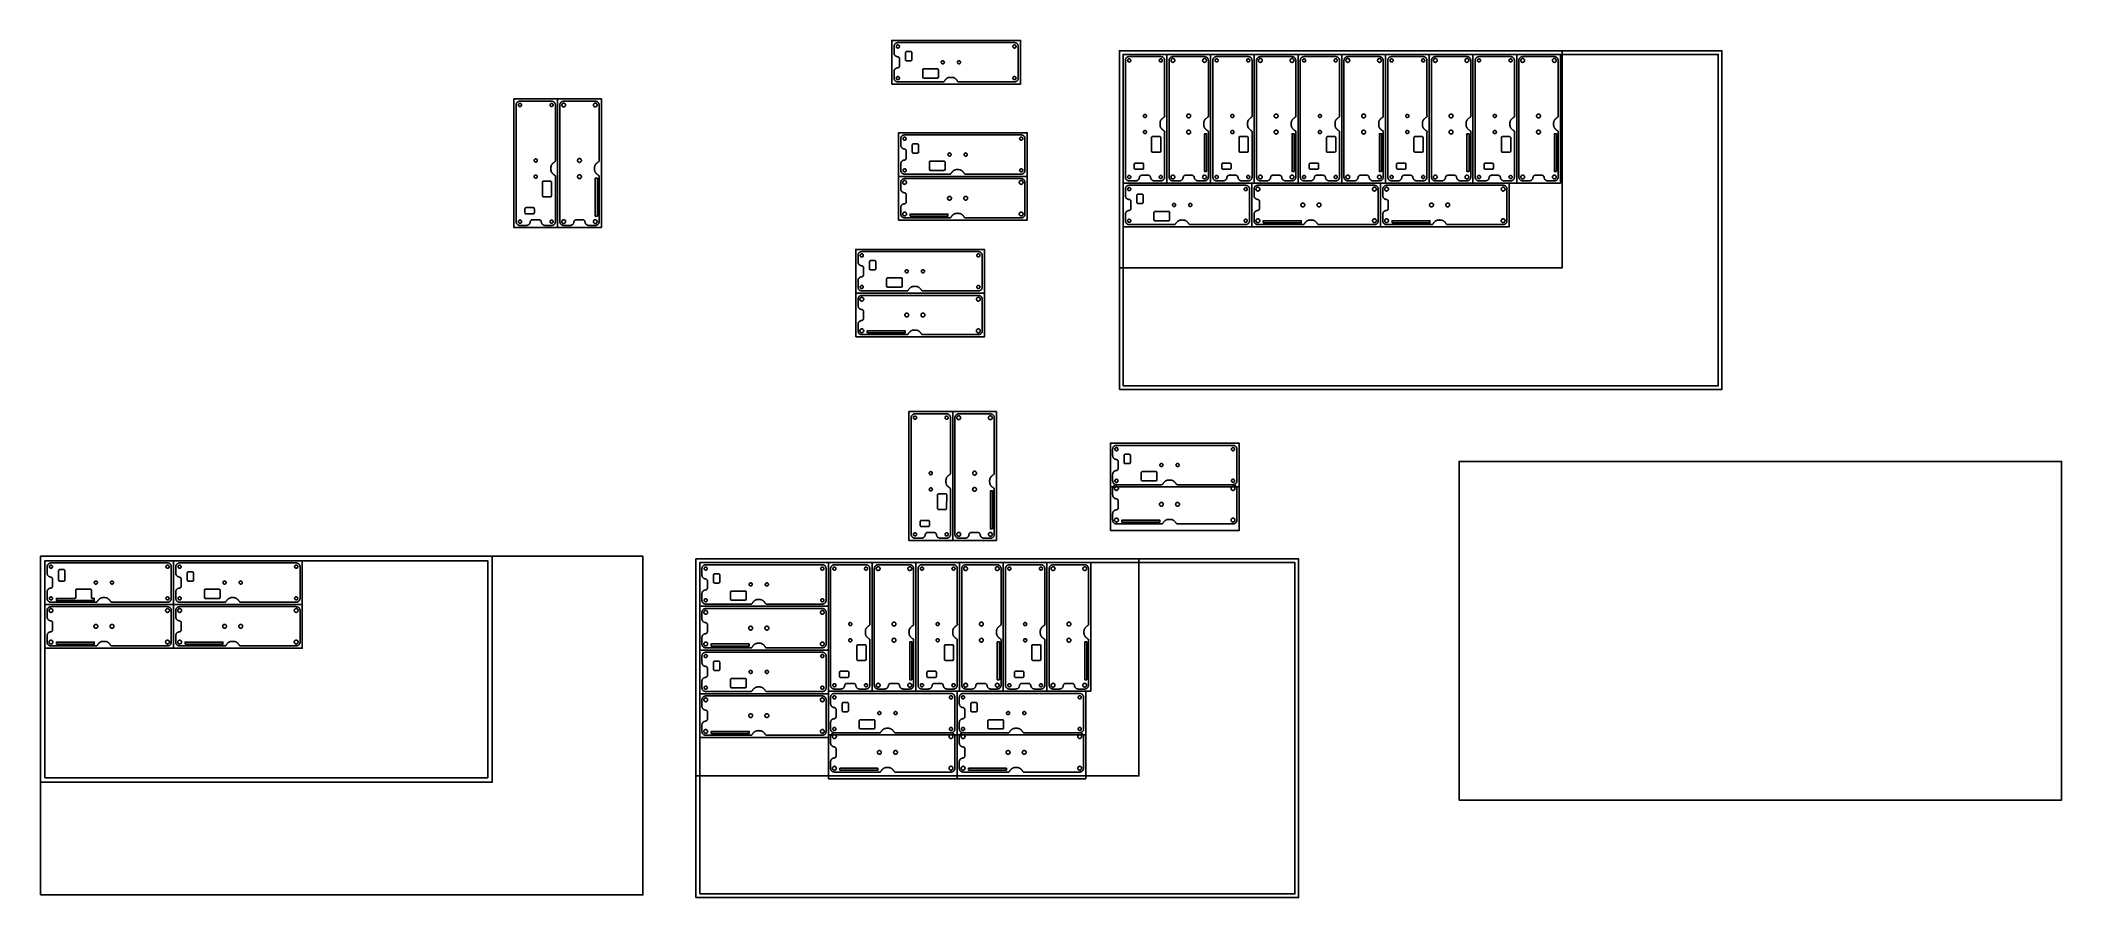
# Model space of a CAD drawing. Header units: millimetres. Extents: x 0 to 2727, y -460 to 696.
import ezdxf

# ---------------------------------------------------------------- set-up
doc = ezdxf.new("R2010")
doc.units = ezdxf.units.MM
doc.layers.add('Default', color=7, linetype='Continuous', true_color=0x000000)
doc.layers.add('ESP', color=7, linetype='Continuous', true_color=0x000000)

msp = doc.modelspace()

# ---------------------------------------------------------------- linework, layer by layer
at = {"layer": 'Default', "color": 5}
for p, q in [((1151.7, 687.8), (1151.7, 679.1)), ((1319.4, 645.1), (1319.4, 687.8)), ((1159.2, 671), (1159.2, 662)), ((1511.7, 674.1), (1469, 674.1)), ((1570.7, 674.1), (1528, 674.1)), ((1629.7, 674.1), (1587, 674.1)), ((1688.7, 674.1), (1646, 674.1)), ((1747.7, 674.1), (1705, 674.1)), ((1806.7, 674.1), (1764, 674.1)), ((1865.7, 674.1), (1823, 674.1)), ((1924.7, 674.1), (1882, 674.1)), ((1983.7, 674.1), (1941, 674.1)), ((2042.7, 674.1), (2000, 674.1)), ((1151.7, 653.8), (1151.7, 645.1)), ((689.7, 614), (647, 614)), ((748.7, 614), (706, 614)), ((1160.8, 563.4), (1160.8, 554.7)), ((1168.3, 546.6), (1168.3, 537.5)), ((1328.4, 520.7), (1328.4, 563.4)), ((1160.8, 529.4), (1160.8, 520.7)), ((1160.8, 504.4), (1160.8, 495.7)), ((1328.4, 461.7), (1328.4, 504.4)), ((1463.8, 495.3), (1463.8, 486.7)), ((1469, 506.5), (1477.7, 506.5)), ((1485.8, 514), (1494.8, 514)), ((1503, 506.5), (1511.7, 506.5)), ((1528, 506.5), (1536.7, 506.5)), ((1544.8, 514), (1553.8, 514)), ((1562, 506.5), (1570.7, 506.5)), ((1587, 506.5), (1595.7, 506.5)), ((1603.8, 514), (1612.8, 514)), ((1621, 506.5), (1629.7, 506.5)), ((1631.4, 452.7), (1631.4, 495.3)), ((1637.4, 495.3), (1637.4, 486.7)), ((1646, 506.5), (1654.7, 506.5)), ((1662.8, 514), (1671.8, 514)), ((1680, 506.5), (1688.7, 506.5)), ((1705, 506.5), (1713.7, 506.5)), ((1721.8, 514), (1730.8, 514)), ((1739, 506.5), (1747.7, 506.5)), ((1764, 506.5), (1772.7, 506.5)), ((1780.8, 514), (1789.8, 514)), ((1798, 506.5), (1806.7, 506.5)), ((1805.1, 452.7), (1805.1, 495.3)), ((1811.1, 495.3), (1811.1, 486.7)), ((1823, 506.5), (1831.7, 506.5)), ((1839.8, 514), (1848.8, 514)), ((1857, 506.5), (1865.7, 506.5)), ((1882, 506.5), (1890.7, 506.5)), ((1898.8, 514), (1907.8, 514)), ((1916, 506.5), (1924.7, 506.5)), ((1941, 506.5), (1949.7, 506.5)), ((1957.8, 514), (1966.8, 514)), ((1975, 506.5), (1983.7, 506.5)), ((1978.7, 452.7), (1978.7, 495.3)), ((2000, 506.5), (2008.7, 506.5)), ((2016.8, 514), (2025.8, 514)), ((2034, 506.5), (2042.7, 506.5)), ((1160.8, 470.4), (1160.8, 461.7)), ((1168.3, 487.6), (1168.3, 478.5)), ((1471.3, 478.5), (1471.3, 469.5)), ((1644.9, 478.5), (1644.9, 469.5)), ((1818.6, 478.5), (1818.6, 469.5)), ((647, 446.4), (655.7, 446.4)), ((663.8, 453.9), (672.8, 453.9)), ((681, 446.4), (689.7, 446.4)), ((706, 446.4), (714.7, 446.4)), ((722.8, 453.9), (731.8, 453.9)), ((740, 446.4), (748.7, 446.4)), ((1463.8, 461.3), (1463.8, 452.7)), ((1637.4, 461.3), (1637.4, 452.7)), ((1811.1, 461.3), (1811.1, 452.7)), ((1103.1, 405.9), (1103.1, 397.2)), ((1110.6, 389.1), (1110.6, 380)), ((1270.7, 363.2), (1270.7, 405.9)), ((1103.1, 371.9), (1103.1, 363.2)), ((1103.1, 346.9), (1103.1, 338.2)), ((1110.6, 330.1), (1110.6, 321)), ((1270.7, 304.2), (1270.7, 346.9)), ((1103.1, 312.9), (1103.1, 304.2)), ((1222.7, 192.1), (1180, 192.1)), ((1281.7, 192.1), (1239, 192.1)), ((1446.7, 144.5), (1446.7, 135.8)), ((1614.3, 101.8), (1614.3, 144.5)), ((1446.7, 110.5), (1446.7, 101.8)), ((1454.2, 127.7), (1454.2, 118.6)), ((1446.7, 91.5), (1446.7, 82.8)), ((1614.3, 48.8), (1614.3, 91.5)), ((1446.7, 57.5), (1446.7, 48.8)), ((1454.2, 74.7), (1454.2, 65.6)), ((1196.8, 32), (1205.9, 32)), ((1255.8, 32), (1264.9, 32)), ((1180, 24.4), (1188.7, 24.4)), ((1214, 24.4), (1222.7, 24.4)), ((1239, 24.4), (1247.7, 24.4)), ((1273, 24.4), (1281.7, 24.4)), ((182.6, -14.2), (182.6, -22.8)), ((350.3, -56.8), (350.3, -14.2)), ((1114, -11.5), (1071.3, -11.5)), ((1173, -11.5), (1130.3, -11.5)), ((1232, -11.5), (1189.3, -11.5)), ((1291, -11.5), (1248.3, -11.5)), ((1350, -11.5), (1307.3, -11.5)), ((1409, -11.5), (1366.3, -11.5)), ((182.6, -48.2), (182.6, -56.8)), ((190.1, -31), (190.1, -40)), ((182.6, -73.2), (182.6, -81.8)), ((350.3, -115.8), (350.3, -73.2)), ((182.6, -107.2), (182.6, -115.8)), ((190.1, -90), (190.1, -99)), ((892.5, -134.7), (892.5, -143.3)), ((1060.1, -177.3), (1060.1, -134.7)), ((900, -151.5), (900, -160.5)), ((892.5, -168.7), (892.5, -177.3)), ((1066.1, -190.3), (1066.1, -199)), ((1071.3, -179.1), (1080, -179.1)), ((1088.1, -171.6), (1097.2, -171.6)), ((1105.3, -179.1), (1114, -179.1)), ((1130.3, -179.1), (1139, -179.1)), ((1147.1, -171.6), (1156.2, -171.6)), ((1164.3, -179.1), (1173, -179.1)), ((1189.3, -179.1), (1198, -179.1)), ((1206.1, -171.6), (1215.2, -171.6)), ((1223.3, -179.1), (1232, -179.1)), ((1233.8, -233), (1233.8, -190.3)), ((1239.8, -190.3), (1239.8, -199)), ((1248.3, -179.1), (1257, -179.1)), ((1265.1, -171.6), (1274.2, -171.6)), ((1282.3, -179.1), (1291, -179.1)), ((1307.3, -179.1), (1316, -179.1)), ((1324.1, -171.6), (1333.2, -171.6)), ((1341.3, -179.1), (1350, -179.1)), ((1366.3, -179.1), (1375, -179.1)), ((1383.1, -171.6), (1392.2, -171.6)), ((1400.3, -179.1), (1409, -179.1)), ((1407.4, -233), (1407.4, -190.3)), ((892.5, -193.7), (892.5, -202.3)), ((900, -210.5), (900, -219.5)), ((1060.1, -236.3), (1060.1, -193.7)), ((1073.6, -207.1), (1073.6, -216.2)), ((1247.3, -207.1), (1247.3, -216.2)), ((892.5, -227.7), (892.5, -236.3)), ((1066.1, -224.3), (1066.1, -233)), ((1066.1, -243.3), (1066.1, -252)), ((1233.8, -286), (1233.8, -243.3)), ((1239.8, -224.3), (1239.8, -233)), ((1239.8, -243.3), (1239.8, -252)), ((1407.4, -286), (1407.4, -243.3)), ((1073.6, -260.1), (1073.6, -269.2)), ((1247.3, -260.1), (1247.3, -269.2)), ((1066.1, -277.3), (1066.1, -286)), ((1239.8, -277.3), (1239.8, -286))]:
    msp.add_line(p, q, dxfattribs=at)
at = {"layer": 'Default', "color": 1}
for p, q in [((1174.2, 668.4), (1168.8, 668.4)), ((1190.4, 656.1), (1190.4, 646.6)), ((1210, 657.6), (1191.9, 657.6)), ((1211.5, 646.6), (1211.5, 656.1)), ((1499.2, 564.8), (1499.2, 546.6)), ((1510.2, 566.3), (1500.7, 566.3)), ((1617.2, 564.8), (1617.2, 546.6)), ((1628.2, 566.3), (1618.7, 566.3)), ((1735.2, 564.8), (1735.2, 546.6)), ((1746.2, 566.3), (1736.7, 566.3)), ((1853.2, 564.8), (1853.2, 546.6)), ((1864.2, 566.3), (1854.7, 566.3)), ((1971.2, 564.8), (1971.2, 546.6)), ((1982.2, 566.3), (1972.7, 566.3)), ((1183.3, 543.9), (1177.9, 543.9)), ((1199.4, 531.6), (1199.4, 522.2)), ((1219.1, 533.1), (1200.9, 533.1)), ((1220.6, 522.2), (1220.6, 531.6)), ((1488.4, 529), (1488.4, 523.6)), ((1500.7, 545.1), (1510.2, 545.1)), ((1606.4, 529), (1606.4, 523.6)), ((1618.7, 545.1), (1628.2, 545.1)), ((1724.4, 529), (1724.4, 523.6)), ((1736.7, 545.1), (1746.2, 545.1)), ((1842.4, 529), (1842.4, 523.6)), ((1854.7, 545.1), (1864.2, 545.1)), ((1960.4, 529), (1960.4, 523.6)), ((1972.7, 545.1), (1982.2, 545.1)), ((677.3, 504.7), (677.3, 486.5)), ((688.2, 506.2), (678.8, 506.2)), ((666.4, 468.9), (666.4, 463.5)), ((678.8, 485), (688.2, 485)), ((1486.3, 475.9), (1480.9, 475.9)), ((1522.1, 465.1), (1503.9, 465.1)), ((1502.4, 463.6), (1502.4, 454.2)), ((1523.6, 454.2), (1523.6, 463.6)), ((1125.5, 386.4), (1120.1, 386.4)), ((1141.7, 374.1), (1141.7, 364.7)), ((1161.4, 375.6), (1143.2, 375.6)), ((1162.9, 364.7), (1162.9, 374.1)), ((1469.1, 125), (1463.7, 125)), ((1485.3, 112.7), (1485.3, 103.3)), ((1505, 114.2), (1486.8, 114.2)), ((1506.5, 103.3), (1506.5, 112.7)), ((1210.3, 82.7), (1210.3, 64.6)), ((1221.2, 84.2), (1211.8, 84.2)), ((1211.8, 63.1), (1221.2, 63.1)), ((1199.5, 46.9), (1199.5, 41.5)), ((205.1, -33.6), (199.7, -33.6)), ((221.3, -45.9), (221.3, -55.3)), ((240.9, -44.4), (222.8, -44.4)), ((242.4, -55.3), (242.4, -45.9)), ((1101.6, -120.8), (1101.6, -139)), ((1112.5, -119.3), (1103.1, -119.3)), ((1219.6, -120.8), (1219.6, -139)), ((1230.5, -119.3), (1221.1, -119.3)), ((1337.6, -120.8), (1337.6, -139)), ((1348.5, -119.3), (1339.1, -119.3)), ((915, -154.1), (909.6, -154.1)), ((1090.8, -156.6), (1090.8, -162)), ((1103.1, -140.5), (1112.5, -140.5)), ((1208.8, -156.6), (1208.8, -162)), ((1221.1, -140.5), (1230.5, -140.5)), ((1326.8, -156.6), (1326.8, -162)), ((1339.1, -140.5), (1348.5, -140.5)), ((931.1, -166.4), (931.1, -175.8)), ((950.8, -164.9), (932.6, -164.9)), ((952.3, -175.8), (952.3, -166.4)), ((1088.6, -209.8), (1083.2, -209.8)), ((1262.3, -209.8), (1256.9, -209.8)), ((1104.8, -222.1), (1104.8, -231.5)), ((1124.4, -220.6), (1106.3, -220.6)), ((1125.9, -231.5), (1125.9, -222.1)), ((1278.4, -222.1), (1278.4, -231.5)), ((1298.1, -220.6), (1279.9, -220.6)), ((1299.6, -231.5), (1299.6, -222.1))]:
    msp.add_line(p, q, dxfattribs=at)
at = {"layer": 'Default', "color": 7}
for p, q in [((9, -14.2), (9, -22.8)), ((176.6, -56.8), (176.6, -14.2)), ((892.5, -16.7), (892.5, -25.3)), ((1060.1, -59.3), (1060.1, -16.7)), ((9, -48.2), (9, -56.8)), ((16.5, -31), (16.5, -40)), ((31.5, -33.6), (26.1, -33.6)), ((47.6, -45.9), (47.6, -55.3)), ((67.3, -44.4), (49.1, -44.4)), ((68.8, -55.3), (68.8, -45.9)), ((892.5, -50.7), (892.5, -59.3)), ((900, -33.5), (900, -42.5)), ((915, -36.1), (909.6, -36.1)), ((931.1, -48.4), (931.1, -57.8)), ((950.8, -46.9), (932.6, -46.9)), ((952.3, -57.8), (952.3, -48.4)), ((9, -73.2), (9, -81.8)), ((176.6, -115.8), (176.6, -73.2)), ((892.5, -75.7), (892.5, -84.3)), ((1060.1, -118.3), (1060.1, -75.7)), ((9, -107.2), (9, -115.8)), ((16.5, -90), (16.5, -99)), ((900, -92.5), (900, -101.5)), ((892.5, -109.7), (892.5, -118.3))]:
    msp.add_line(p, q, dxfattribs=at)
at = {"layer": 'Default', "color": 5}
for points in [[(1314.2, 693), (1156.9, 693)], [(1463.8, 669), (1463.8, 511.7)], [(1516.8, 594.1), (1516.8, 669)], [(1522.8, 669), (1522.8, 511.7)], [(1575.8, 594.1), (1575.8, 669)], [(1581.8, 669), (1581.8, 511.7)], [(1634.8, 594.1), (1634.8, 669)], [(1640.8, 669), (1640.8, 511.7)], [(1693.8, 594.1), (1693.8, 669)], [(1699.8, 669), (1699.8, 511.7)], [(1752.8, 594.1), (1752.8, 669)], [(1758.8, 669), (1758.8, 511.7)], [(1811.8, 594.1), (1811.8, 669)], [(1817.8, 669), (1817.8, 511.7)], [(1870.8, 594.1), (1870.8, 669)], [(1876.8, 669), (1876.8, 511.7)], [(1929.8, 594.1), (1929.8, 669)], [(1935.8, 669), (1935.8, 511.7)], [(1988.8, 594.1), (1988.8, 669)], [(1994.8, 669), (1994.8, 511.7)], [(2047.8, 594.1), (2047.8, 669)], [(1156.9, 640), (1217.5, 640)], [(1239.4, 640), (1314.2, 640)], [(641.8, 608.8), (641.8, 451.5)], [(694.8, 534), (694.8, 608.8)], [(700.8, 608.8), (700.8, 451.5)], [(753.8, 534), (753.8, 608.8)], [(1323.3, 568.5), (1166, 568.5)], [(1516.8, 511.7), (1516.8, 572.3)], [(1575.8, 511.7), (1575.8, 572.3)], [(1634.8, 511.7), (1634.8, 572.3)], [(1693.8, 511.7), (1693.8, 572.3)], [(1752.8, 511.7), (1752.8, 572.3)], [(1811.8, 511.7), (1811.8, 572.3)], [(1870.8, 511.7), (1870.8, 572.3)], [(1929.8, 511.7), (1929.8, 572.3)], [(1988.8, 511.7), (1988.8, 572.3)], [(2047.8, 511.7), (2047.8, 572.3)], [(694.8, 451.5), (694.8, 512.2)], [(753.8, 451.5), (753.8, 512.2)], [(1166, 515.5), (1226.6, 515.5)], [(1323.3, 509.5), (1166, 509.5)], [(1248.4, 515.5), (1323.3, 515.5)], [(1626.3, 500.5), (1469, 500.5)], [(1799.9, 500.5), (1642.6, 500.5)], [(1973.6, 500.5), (1816.2, 500.5)], [(1166, 456.5), (1226.6, 456.5)], [(1248.4, 456.5), (1323.3, 456.5)], [(1469, 447.5), (1529.6, 447.5)], [(1551.4, 447.5), (1626.3, 447.5)], [(1642.6, 447.5), (1703.2, 447.5)], [(1725.1, 447.5), (1799.9, 447.5)], [(1816.2, 447.5), (1876.9, 447.5)], [(1898.7, 447.5), (1973.6, 447.5)], [(1265.5, 411), (1108.2, 411)], [(1108.2, 358), (1168.9, 358)], [(1190.7, 358), (1265.5, 358)], [(1265.5, 352), (1108.2, 352)], [(1108.2, 299), (1168.9, 299)], [(1190.7, 299), (1265.5, 299)], [(1174.9, 186.9), (1174.9, 29.6)], [(1227.9, 112.1), (1227.9, 186.9)], [(1233.9, 186.9), (1233.9, 29.6)], [(1286.9, 112.1), (1286.9, 186.9)], [(1609.1, 149.6), (1451.8, 149.6)], [(1227.9, 29.6), (1227.9, 90.2)], [(1286.9, 29.6), (1286.9, 90.2)], [(1451.8, 96.6), (1512.5, 96.6)], [(1534.3, 96.6), (1609.1, 96.6)], [(1451.8, 43.6), (1512.5, 43.6)], [(1534.3, 43.6), (1609.1, 43.6)], [(345.1, -9), (187.8, -9)], [(1066.1, -16.7), (1066.1, -174)], [(1119.1, -91.5), (1119.1, -16.7)], [(1125.1, -16.7), (1125.1, -174)], [(1178.1, -91.5), (1178.1, -16.7)], [(1184.1, -16.7), (1184.1, -174)], [(1237.1, -91.5), (1237.1, -16.7)], [(1243.1, -16.7), (1243.1, -174)], [(1296.1, -91.5), (1296.1, -16.7)], [(1302.1, -16.7), (1302.1, -174)], [(1355.1, -91.5), (1355.1, -16.7)], [(1361.1, -16.7), (1361.1, -174)], [(1414.1, -91.5), (1414.1, -16.7)], [(187.8, -62), (248.4, -62)], [(345.1, -68), (187.8, -68)], [(270.3, -62), (345.1, -62)], [(187.8, -121), (248.4, -121)], [(270.3, -121), (345.1, -121)], [(1055, -129.5), (897.7, -129.5)], [(1119.1, -174), (1119.1, -113.3)], [(1178.1, -174), (1178.1, -113.3)], [(1237.1, -174), (1237.1, -113.3)], [(1296.1, -174), (1296.1, -113.3)], [(1355.1, -174), (1355.1, -113.3)], [(1414.1, -174), (1414.1, -113.3)], [(897.7, -182.5), (958.3, -182.5)], [(1055, -188.5), (897.7, -188.5)], [(980.1, -182.5), (1055, -182.5)], [(1228.6, -185.1), (1071.3, -185.1)], [(1402.2, -185.1), (1244.9, -185.1)], [(897.7, -241.5), (958.3, -241.5)], [(980.1, -241.5), (1055, -241.5)], [(1071.3, -238.1), (1131.9, -238.1)], [(1153.8, -238.1), (1228.6, -238.1)], [(1244.9, -238.1), (1305.6, -238.1)], [(1327.4, -238.1), (1402.2, -238.1)], [(1071.3, -291.1), (1131.9, -291.1)], [(1153.8, -291.1), (1228.6, -291.1)], [(1244.9, -291.1), (1305.6, -291.1)], [(1327.4, -291.1), (1402.2, -291.1)]]:
    msp.add_lwpolyline(points, dxfattribs=at)
at = {"layer": 'Default', "color": 1}
for points in [[(1167.3, 669.9), (1167.3, 679.5, -0.414214), (1168.8, 681), (1174.2, 681, -0.414214), (1175.7, 679.5), (1175.7, 669.9)], [(1176.4, 545.4), (1176.4, 555, -0.414214), (1177.9, 556.5), (1183.3, 556.5, -0.414214), (1184.8, 555), (1184.8, 545.4)], [(1486.9, 522.1), (1477.3, 522.1, -0.414214), (1475.8, 523.6), (1475.8, 529, -0.414214), (1477.3, 530.5), (1486.9, 530.5)], [(1604.9, 522.1), (1595.3, 522.1, -0.414214), (1593.8, 523.6), (1593.8, 529, -0.414214), (1595.3, 530.5), (1604.9, 530.5)], [(1722.9, 522.1), (1713.3, 522.1, -0.414214), (1711.8, 523.6), (1711.8, 529, -0.414214), (1713.3, 530.5), (1722.9, 530.5)], [(1840.9, 522.1), (1831.3, 522.1, -0.414214), (1829.8, 523.6), (1829.8, 529, -0.414214), (1831.3, 530.5), (1840.9, 530.5)], [(1958.9, 522.1), (1949.3, 522.1, -0.414214), (1947.8, 523.6), (1947.8, 529, -0.414214), (1949.3, 530.5), (1958.9, 530.5)], [(664.9, 462), (655.3, 462, -0.414214), (653.8, 463.5), (653.8, 468.9, -0.414214), (655.3, 470.4), (664.9, 470.4)], [(1479.4, 477.4), (1479.4, 487, -0.414214), (1480.9, 488.5), (1486.3, 488.5, -0.414214), (1487.8, 487), (1487.8, 477.4)], [(1118.6, 387.9), (1118.6, 397.5, -0.414214), (1120.1, 399), (1125.5, 399, -0.414214), (1127, 397.5), (1127, 387.9)], [(1462.2, 126.5), (1462.2, 136.1, -0.414214), (1463.7, 137.6), (1469.1, 137.6, -0.414214), (1470.6, 136.1), (1470.6, 126.5)], [(1198, 40), (1188.4, 40, -0.414214), (1186.9, 41.5), (1186.9, 46.9, -0.414214), (1188.4, 48.4), (1198, 48.4)], [(198.2, -32.1), (198.2, -22.5, -0.414214), (199.7, -21), (205.1, -21, -0.414214), (206.6, -22.5), (206.6, -32.1)], [(908.1, -152.6), (908.1, -143, -0.414214), (909.6, -141.5), (915, -141.5, -0.414214), (916.5, -143), (916.5, -152.6)], [(1089.3, -163.5), (1079.6, -163.5, -0.414214), (1078.1, -162), (1078.1, -156.6, -0.414214), (1079.6, -155.1), (1089.3, -155.1)], [(1207.3, -163.5), (1197.6, -163.5, -0.414214), (1196.1, -162), (1196.1, -156.6, -0.414214), (1197.6, -155.1), (1207.3, -155.1)], [(1325.3, -163.5), (1315.6, -163.5, -0.414214), (1314.1, -162), (1314.1, -156.6, -0.414214), (1315.6, -155.1), (1325.3, -155.1)], [(1081.7, -208.3), (1081.7, -198.6, -0.414214), (1083.2, -197.1), (1088.6, -197.1, -0.414214), (1090.1, -198.6), (1090.1, -208.3)], [(1255.4, -208.3), (1255.4, -198.6, -0.414214), (1256.9, -197.1), (1262.3, -197.1, -0.414214), (1263.8, -198.6), (1263.8, -208.3)]]:
    msp.add_lwpolyline(points, format="xyb", dxfattribs=at)
for points in [[(1573.5, 519), (1573.5, 570.1), (1570.7, 570.1), (1570.7, 519)], [(1691.5, 519), (1691.5, 570.1), (1688.7, 570.1), (1688.7, 519)], [(1809.5, 519), (1809.5, 570.1), (1806.7, 570.1), (1806.7, 519)], [(1927.5, 519), (1927.5, 570.1), (1924.7, 570.1), (1924.7, 519)], [(2045.5, 519), (2045.5, 570.1), (2042.7, 570.1), (2042.7, 519)], [(751.5, 458.8), (751.5, 510), (748.7, 510), (748.7, 458.8)], [(1173.3, 458.8), (1224.4, 458.8), (1224.4, 461.7), (1173.3, 461.7)], [(1649.9, 449.8), (1701.1, 449.8), (1701.1, 452.7), (1649.9, 452.7)], [(1823.6, 449.8), (1874.7, 449.8), (1874.7, 452.7), (1823.6, 452.7)], [(1115.5, 301.3), (1166.7, 301.3), (1166.7, 304.2), (1115.5, 304.2)], [(1284.6, 36.9), (1284.6, 88.1), (1281.7, 88.1), (1281.7, 36.9)], [(1459.1, 45.9), (1510.3, 45.9), (1510.3, 48.8), (1459.1, 48.8)], [(195.1, -118.7), (246.3, -118.7), (246.3, -115.8), (195.1, -115.8)], [(1175.8, -166.7), (1175.8, -115.5), (1173, -115.5), (1173, -166.7)], [(1293.8, -166.7), (1293.8, -115.5), (1291, -115.5), (1291, -166.7)], [(1411.8, -166.7), (1411.8, -115.5), (1409, -115.5), (1409, -166.7)], [(905, -239.2), (956.1, -239.2), (956.1, -236.3), (905, -236.3)], [(1078.6, -288.8), (1129.8, -288.8), (1129.8, -286), (1078.6, -286)], [(1252.3, -288.8), (1303.4, -288.8), (1303.4, -286), (1252.3, -286)]]:
    msp.add_lwpolyline(points, close=True, dxfattribs=at)
at = {"layer": 'Default', "color": 7}
for points in [[(171.5, -9), (14.2, -9)], [(24.6, -32.1), (24.6, -19.5)], [(26.1, -18), (31.5, -18)], [(33, -19.5), (33, -32.1)], [(1055, -11.5), (897.7, -11.5)], [(14.2, -62), (74.8, -62)], [(171.5, -68), (14.2, -68)], [(46.1, -56.8), (21.5, -56.8), (21.5, -59.7), (72.6, -59.7), (72.6, -56.8), (70.3, -56.8)], [(96.6, -62), (171.5, -62)], [(897.7, -64.5), (958.3, -64.5)], [(1055, -70.5), (897.7, -70.5)], [(980.1, -64.5), (1055, -64.5)], [(14.2, -121), (74.8, -121)], [(96.6, -121), (171.5, -121)], [(897.7, -123.5), (958.3, -123.5)], [(980.1, -123.5), (1055, -123.5)]]:
    msp.add_lwpolyline(points, dxfattribs=at)
msp.add_lwpolyline([(908.1, -34.6), (908.1, -25, -0.414214), (909.6, -23.5), (915, -23.5, -0.414214), (916.5, -25), (916.5, -34.6)], format="xyb", dxfattribs=at)
for points in [[(21.5, -118.7), (72.6, -118.7), (72.6, -115.8), (21.5, -115.8)], [(905, -121.2), (956.1, -121.2), (956.1, -118.3), (905, -118.3)]]:
    msp.add_lwpolyline(points, close=True, dxfattribs=at)
at = {"layer": 'Default', "color": 1, "extrusion": (0, 0, -1)}
for centre, start, end in [((-1191.9, 646.6), 270, 0), ((-1210, 646.6), 177.9601, 267.9601), ((-1510.2, 564.8), 87.9601, 177.9601), ((-1510.2, 546.6), 180, 270), ((-1628.2, 564.8), 87.9601, 177.9601), ((-1628.2, 546.6), 180, 270), ((-1746.2, 564.8), 87.9601, 177.9601), ((-1746.2, 546.6), 180, 270), ((-1864.2, 564.8), 87.9601, 177.9601), ((-1864.2, 546.6), 180, 270), ((-1982.2, 564.8), 87.9601, 177.9601), ((-1982.2, 546.6), 180, 270), ((-1200.9, 522.2), 270, 0), ((-1219.1, 522.1), 177.9601, 267.9601), ((-688.2, 504.7), 87.9601, 177.9601), ((-688.2, 486.5), 180, 270), ((-1503.9, 454.2), 270, 0), ((-1522.1, 454.1), 177.9601, 267.9601), ((-1143.2, 364.7), 270, 0), ((-1161.4, 364.6), 177.9601, 267.9601), ((-1221.3, 82.7), 87.9601, 177.9601), ((-1486.8, 103.3), 270, 0), ((-1505, 103.2), 177.9601, 267.9601), ((-1221.2, 64.6), 180, 270), ((-222.8, -55.3), 270, 0), ((-240.9, -55.4), 177.9601, 267.9601), ((-1112.5, -120.8), 87.9601, 177.9601), ((-1230.5, -120.8), 87.9601, 177.9601), ((-1348.5, -120.8), 87.9601, 177.9601), ((-1112.5, -139), 180, 270), ((-1230.5, -139), 180, 270), ((-1348.5, -139), 180, 270), ((-932.6, -175.8), 270, 0), ((-950.8, -175.9), 177.9601, 267.9601), ((-1106.3, -231.5), 270, 0), ((-1124.4, -231.5), 177.9601, 267.9601), ((-1279.9, -231.5), 270, 0), ((-1298.1, -231.5), 177.9601, 267.9601)]:
    msp.add_arc(centre, 1.5, start, end, dxfattribs=at)
at = {"layer": 'Default', "color": 5}
for centre, radius, start, end in [((1217.5, 650.4), 10.5, 270, 275.0479), ((1218.4, 640.9), 0.914, 275.0479, 328.5465), ((1238.5, 640.9), 0.914, 211.4535, 264.953), ((1239.4, 650.4), 10.5, 264.953, 270), ((1515.9, 593.3), 0.914, 301.4535, 354.953), ((1515.9, 573.1), 0.914, 5.0479, 58.5465), ((1506.4, 594.1), 10.5, 354.953, 0), ((1506.4, 572.3), 10.5, 0, 5.0479), ((1633.9, 593.3), 0.914, 301.4535, 354.953), ((1633.9, 573.1), 0.914, 5.0479, 58.5465), ((1624.4, 594.1), 10.5, 354.953, 0), ((1624.4, 572.3), 10.5, 0, 5.0479), ((1751.9, 593.3), 0.914, 301.4535, 354.953), ((1751.9, 573.1), 0.914, 5.0479, 58.5465), ((1742.4, 594.1), 10.5, 354.953, 0), ((1742.4, 572.3), 10.5, 0, 5.0479), ((1869.9, 593.3), 0.914, 301.4535, 354.953), ((1869.9, 573.1), 0.914, 5.0479, 58.5465), ((1860.4, 594.1), 10.5, 354.953, 0), ((1860.4, 572.3), 10.5, 0, 5.0479), ((1987.9, 593.3), 0.914, 301.4535, 354.953), ((1987.9, 573.1), 0.914, 5.0479, 58.5465), ((1978.4, 594.1), 10.5, 354.953, 0), ((1978.4, 572.3), 10.5, 0, 5.0479), ((693.9, 533.2), 0.914, 301.4535, 354.953), ((684.4, 534), 10.5, 354.953, 0), ((693.9, 513), 0.914, 5.0479, 58.5465), ((684.4, 512.2), 10.5, 0, 5.0479), ((1226.6, 526), 10.5, 270, 275.0479), ((1227.4, 516.5), 0.914, 275.0479, 328.5465), ((1247.6, 516.5), 0.914, 211.4535, 264.953), ((1248.4, 526), 10.5, 264.953, 270), ((1529.6, 457.9), 10.5, 270, 275.0479), ((1530.4, 448.4), 0.914, 275.0479, 328.5465), ((1550.6, 448.4), 0.914, 211.4535, 264.953), ((1551.4, 457.9), 10.5, 264.953, 270), ((1168.9, 368.5), 10.5, 270, 275.0479), ((1169.7, 359), 0.914, 275.0479, 328.5465), ((1189.8, 359), 0.914, 211.4535, 264.953), ((1190.7, 368.5), 10.5, 264.953, 270), ((1226.9, 111.2), 0.914, 301.4535, 354.953), ((1217.4, 112.1), 10.5, 354.953, 0), ((1226.9, 91.1), 0.914, 5.0479, 58.5465), ((1217.4, 90.2), 10.5, 0, 5.0479), ((1512.5, 107.1), 10.5, 270, 275.0479), ((1513.3, 97.6), 0.914, 275.0479, 328.5465), ((1533.4, 97.6), 0.914, 211.4535, 264.953), ((1534.3, 107.1), 10.5, 264.953, 270), ((248.4, -51.5), 10.5, 270, 275.0479), ((249.3, -61), 0.914, 275.0479, 328.5465), ((269.4, -61), 0.914, 211.4535, 264.953), ((270.3, -51.5), 10.5, 264.953, 270), ((1118.2, -92.3), 0.914, 301.4535, 354.953), ((1108.7, -91.5), 10.5, 354.953, 0), ((1236.2, -92.3), 0.914, 301.4535, 354.953), ((1226.7, -91.5), 10.5, 354.953, 0), ((1354.2, -92.3), 0.914, 301.4535, 354.953), ((1344.7, -91.5), 10.5, 354.953, 0), ((1118.2, -112.5), 0.914, 5.0479, 58.5465), ((1108.7, -113.3), 10.5, 0, 5.0479), ((1236.2, -112.5), 0.914, 5.0479, 58.5465), ((1226.7, -113.3), 10.5, 0, 5.0479), ((1354.2, -112.5), 0.914, 5.0479, 58.5465), ((1344.7, -113.3), 10.5, 0, 5.0479), ((958.3, -172), 10.5, 270, 275.0479), ((959.1, -181.5), 0.914, 275.0479, 328.5465), ((979.3, -181.5), 0.914, 211.4535, 264.953), ((980.1, -172), 10.5, 264.953, 270), ((1131.9, -227.7), 10.5, 270, 275.0479), ((1132.8, -237.2), 0.914, 275.0479, 328.5465), ((1152.9, -237.2), 0.914, 211.4535, 264.953), ((1153.8, -227.7), 10.5, 264.953, 270), ((1305.6, -227.7), 10.5, 270, 275.0479), ((1306.4, -237.2), 0.914, 275.0479, 328.5465), ((1326.6, -237.2), 0.914, 211.4535, 264.953), ((1327.4, -227.7), 10.5, 264.953, 270)]:
    msp.add_arc(centre, radius, start, end, dxfattribs=at)
at = {"layer": 'Default', "color": 5, "extrusion": (0, 0, -1)}
for centre, start, end in [((-1228.5, 628.9), 80.8449, 90), ((-1228.5, 628.9), 90, 99.1551), ((-1527.9, 583.2), 0, 9.1551), ((-1527.9, 583.2), 350.8449, 0), ((-1645.9, 583.2), 0, 9.1551), ((-1645.9, 583.2), 350.8449, 0), ((-1763.9, 583.2), 0, 9.1551), ((-1763.9, 583.2), 350.8449, 0), ((-1881.9, 583.2), 0, 9.1551), ((-1881.9, 583.2), 350.8449, 0), ((-1999.9, 583.2), 0, 9.1551), ((-1999.9, 583.2), 350.8449, 0), ((-705.9, 523.1), 0, 9.1551), ((-705.9, 523.1), 350.8449, 0), ((-1237.5, 504.5), 80.8449, 90), ((-1237.5, 504.5), 90, 99.1551), ((-1540.5, 436.5), 80.8449, 90), ((-1540.5, 436.5), 90, 99.1551), ((-1179.8, 347), 80.8449, 90), ((-1179.8, 347), 90, 99.1551), ((-1238.9, 101.2), 0, 9.1551), ((-1238.9, 101.2), 350.8449, 0), ((-1523.4, 85.6), 80.8449, 90), ((-1523.4, 85.6), 90, 99.1551), ((-259.4, -73), 80.8449, 90), ((-259.4, -73), 90, 99.1551), ((-1130.2, -102.4), 0, 9.1551), ((-1130.2, -102.4), 350.8449, 0), ((-1248.2, -102.4), 0, 9.1551), ((-1248.2, -102.4), 350.8449, 0), ((-1366.2, -102.4), 0, 9.1551), ((-1366.2, -102.4), 350.8449, 0), ((-969.2, -193.5), 80.8449, 90), ((-969.2, -193.5), 90, 99.1551), ((-1142.9, -249.2), 80.8449, 90), ((-1142.9, -249.2), 90, 99.1551), ((-1316.5, -249.2), 80.8449, 90), ((-1316.5, -249.2), 90, 99.1551)]:
    msp.add_arc(centre, 17.2, start, end, dxfattribs=at)
at = {"layer": 'Default', "color": 7, "extrusion": (0, 0, -1)}
for centre, radius, start, end in [((-46.1, -55.3), 1.5, 180, 270), ((-70.3, -55.3), 1.5, 270, 0), ((-85.7, -73), 17.2, 80.8449, 90), ((-85.7, -73), 17.2, 90, 99.1551), ((-932.6, -57.8), 1.5, 270, 0), ((-950.8, -57.9), 1.5, 177.9601, 267.9601), ((-969.2, -75.5), 17.2, 80.8449, 90), ((-969.2, -75.5), 17.2, 90, 99.1551)]:
    msp.add_arc(centre, radius, start, end, dxfattribs=at)
at = {"layer": 'Default', "color": 7}
for centre, radius, start, end in [((74.8, -51.5), 10.5, 270, 275.0479), ((75.6, -61), 0.914, 275.0479, 328.5465), ((95.8, -61), 0.914, 211.4535, 264.953), ((96.6, -51.5), 10.5, 264.953, 270), ((958.3, -54), 10.5, 270, 275.0479), ((959.1, -63.5), 0.914, 275.0479, 328.5465), ((979.3, -63.5), 0.914, 211.4535, 264.953), ((980.1, -54), 10.5, 264.953, 270)]:
    msp.add_arc(centre, radius, start, end, dxfattribs=at)
at = {"layer": 'Default', "color": 5}
for points, weights in [([(1156.9, 693), (1151.7, 693), (1151.7, 687.8)], [1, 0.707106781187, 1]), ([(1319.4, 687.8), (1319.4, 693), (1314.2, 693)], [1, 0.707106781187, 1]), ([(1151.7, 679.1), (1151.7, 674.4), (1156.5, 674)], [1, 0.735061629416, 1]), ([(1156.5, 659), (1151.7, 658.6), (1151.7, 653.8)], [1, 0.735061629416, 1]), ([(1156.5, 674), (1159.2, 673.8), (1159.2, 671)], [1, 0.735061629416, 1]), ([(1159.2, 662), (1159.2, 659.2), (1156.5, 659)], [1, 0.735061629416, 1]), ([(1469, 674.1), (1463.8, 674.1), (1463.8, 669)], [1, 0.707106781187, 1]), ([(1516.8, 669), (1516.8, 674.1), (1511.7, 674.1)], [1, 0.707106781187, 1]), ([(1528, 674.1), (1522.8, 674.1), (1522.8, 669)], [1, 0.707106781187, 1]), ([(1575.8, 669), (1575.8, 674.1), (1570.7, 674.1)], [1, 0.707106781187, 1]), ([(1587, 674.1), (1581.8, 674.1), (1581.8, 669)], [1, 0.707106781187, 1]), ([(1634.8, 669), (1634.8, 674.1), (1629.7, 674.1)], [1, 0.707106781187, 1]), ([(1646, 674.1), (1640.8, 674.1), (1640.8, 669)], [1, 0.707106781187, 1]), ([(1693.8, 669), (1693.8, 674.1), (1688.7, 674.1)], [1, 0.707106781187, 1]), ([(1705, 674.1), (1699.8, 674.1), (1699.8, 669)], [1, 0.707106781187, 1]), ([(1752.8, 669), (1752.8, 674.1), (1747.7, 674.1)], [1, 0.707106781187, 1]), ([(1764, 674.1), (1758.8, 674.1), (1758.8, 669)], [1, 0.707106781187, 1]), ([(1811.8, 669), (1811.8, 674.1), (1806.7, 674.1)], [1, 0.707106781187, 1]), ([(1823, 674.1), (1817.8, 674.1), (1817.8, 669)], [1, 0.707106781187, 1]), ([(1870.8, 669), (1870.8, 674.1), (1865.7, 674.1)], [1, 0.707106781187, 1]), ([(1882, 674.1), (1876.8, 674.1), (1876.8, 669)], [1, 0.707106781187, 1]), ([(1929.8, 669), (1929.8, 674.1), (1924.7, 674.1)], [1, 0.707106781187, 1]), ([(1941, 674.1), (1935.8, 674.1), (1935.8, 669)], [1, 0.707106781187, 1]), ([(1988.8, 669), (1988.8, 674.1), (1983.7, 674.1)], [1, 0.707106781187, 1]), ([(2000, 674.1), (1994.8, 674.1), (1994.8, 669)], [1, 0.707106781187, 1]), ([(2047.8, 669), (2047.8, 674.1), (2042.7, 674.1)], [1, 0.707106781187, 1]), ([(1151.7, 645.1), (1151.7, 640), (1156.9, 640)], [1, 0.707106781187, 1]), ([(1219.2, 640.5), (1222.2, 645.4), (1225.7, 646)], [1.00000237525, 0.979066609271, 1.00000237525]), ([(1231.2, 646), (1234.7, 645.4), (1237.8, 640.5)], [1, 0.979064273689, 1]), ([(1239.4, 640), (1239.4, 640), (1239.4, 640)], [0.999994862295, 0.999996238669, 0.999997615138]), ([(1314.2, 640), (1319.4, 640), (1319.4, 645.1)], [1, 0.707106781187, 1]), ([(647, 614), (641.8, 614), (641.8, 608.8)], [1, 0.707106781187, 1]), ([(694.8, 608.8), (694.8, 614), (689.7, 614)], [1, 0.707106781187, 1]), ([(706, 614), (700.8, 614), (700.8, 608.8)], [1, 0.707106781187, 1]), ([(753.8, 608.8), (753.8, 614), (748.7, 614)], [1, 0.707106781187, 1]), ([(1510.8, 586), (1511.4, 589.5), (1516.3, 592.5)], [1, 0.979064273689, 1]), ([(1516.3, 573.9), (1511.4, 576.9), (1510.8, 580.5)], [1.00000237525, 0.979066609271, 1.00000237525]), ([(1516.8, 594.1), (1516.8, 594.1), (1516.8, 594.1)], [0.999994862295, 0.999996238669, 0.999997615138]), ([(1569.6, 583.2), (1569.6, 584.6), (1569.8, 586)], [1, 0.996810239212, 1]), ([(1569.8, 580.5), (1569.6, 581.8), (1569.6, 583.2)], [1, 0.996810235292, 1]), ([(1569.8, 586), (1570.4, 589.5), (1575.3, 592.5)], [1, 0.979064273689, 1]), ([(1575.3, 573.9), (1570.4, 576.9), (1569.8, 580.5)], [1.00000237525, 0.979066609271, 1.00000237525]), ([(1575.3, 592.5), (1575.7, 592.8), (1575.8, 593.2)], [1, 0.89298073496, 1]), ([(1575.8, 573.2), (1575.7, 573.7), (1575.3, 573.9)], [1, 0.892984221784, 1]), ([(1575.8, 593.2), (1575.8, 593.7), (1575.8, 594.1)], [1, 0.999030253958, 1]), ([(1575.8, 594.1), (1575.8, 594.1), (1575.8, 594.1)], [0.999994862204, 0.999996238624, 0.999997615138]), ([(1575.8, 572.3), (1575.8, 572.8), (1575.8, 573.2)], [1, 0.999029913385, 1]), ([(1628.8, 586), (1629.4, 589.5), (1634.3, 592.5)], [1, 0.979064273689, 1]), ([(1634.3, 573.9), (1629.4, 576.9), (1628.8, 580.5)], [1.00000237525, 0.979066609271, 1.00000237525]), ([(1634.8, 594.1), (1634.8, 594.1), (1634.8, 594.1)], [0.999994862295, 0.999996238669, 0.999997615138]), ([(1687.6, 583.2), (1687.6, 584.6), (1687.8, 586)], [1, 0.996810239212, 1]), ([(1687.8, 580.5), (1687.6, 581.8), (1687.6, 583.2)], [1, 0.996810235292, 1]), ([(1687.8, 586), (1688.4, 589.5), (1693.3, 592.5)], [1, 0.979064273689, 1]), ([(1693.3, 573.9), (1688.4, 576.9), (1687.8, 580.5)], [1.00000237525, 0.979066609271, 1.00000237525]), ([(1693.3, 592.5), (1693.7, 592.8), (1693.8, 593.2)], [1, 0.89298073496, 1]), ([(1693.8, 573.2), (1693.7, 573.7), (1693.3, 573.9)], [1, 0.892984221784, 1]), ([(1693.8, 593.2), (1693.8, 593.7), (1693.8, 594.1)], [1, 0.999030253958, 1]), ([(1693.8, 594.1), (1693.8, 594.1), (1693.8, 594.1)], [0.999994862204, 0.999996238624, 0.999997615138]), ([(1693.8, 572.3), (1693.8, 572.8), (1693.8, 573.2)], [1, 0.999029913385, 1]), ([(1746.8, 586), (1747.4, 589.5), (1752.3, 592.5)], [1, 0.979064273689, 1]), ([(1752.3, 573.9), (1747.4, 576.9), (1746.8, 580.5)], [1.00000237525, 0.979066609271, 1.00000237525]), ([(1752.8, 594.1), (1752.8, 594.1), (1752.8, 594.1)], [0.999994862295, 0.999996238669, 0.999997615138]), ([(1805.6, 583.2), (1805.6, 584.6), (1805.8, 586)], [1, 0.996810239212, 1]), ([(1805.8, 580.5), (1805.6, 581.8), (1805.6, 583.2)], [1, 0.996810235292, 1]), ([(1805.8, 586), (1806.4, 589.5), (1811.3, 592.5)], [1, 0.979064273689, 1]), ([(1811.3, 573.9), (1806.4, 576.9), (1805.8, 580.5)], [1.00000237525, 0.979066609271, 1.00000237525]), ([(1811.3, 592.5), (1811.7, 592.8), (1811.8, 593.2)], [1, 0.89298073496, 1]), ([(1811.8, 573.2), (1811.7, 573.7), (1811.3, 573.9)], [1, 0.892984221784, 1]), ([(1811.8, 593.2), (1811.8, 593.7), (1811.8, 594.1)], [1, 0.999030253958, 1]), ([(1811.8, 594.1), (1811.8, 594.1), (1811.8, 594.1)], [0.999994862204, 0.999996238624, 0.999997615138]), ([(1811.8, 572.3), (1811.8, 572.8), (1811.8, 573.2)], [1, 0.999029913385, 1]), ([(1864.8, 586), (1865.4, 589.5), (1870.3, 592.5)], [1, 0.979064273689, 1]), ([(1870.3, 573.9), (1865.4, 576.9), (1864.8, 580.5)], [1.00000237525, 0.979066609271, 1.00000237525]), ([(1870.8, 594.1), (1870.8, 594.1), (1870.8, 594.1)], [0.999994862295, 0.999996238669, 0.999997615138]), ([(1923.6, 583.2), (1923.6, 584.6), (1923.8, 586)], [1, 0.996810239212, 1]), ([(1923.8, 580.5), (1923.6, 581.8), (1923.6, 583.2)], [1, 0.996810235292, 1]), ([(1923.8, 586), (1924.4, 589.5), (1929.3, 592.5)], [1, 0.979064273689, 1]), ([(1929.3, 573.9), (1924.4, 576.9), (1923.8, 580.5)], [1.00000237525, 0.979066609271, 1.00000237525]), ([(1929.3, 592.5), (1929.7, 592.8), (1929.8, 593.2)], [1, 0.89298073496, 1]), ([(1929.8, 573.2), (1929.7, 573.7), (1929.3, 573.9)], [1, 0.892984221784, 1]), ([(1929.8, 593.2), (1929.8, 593.7), (1929.8, 594.1)], [1, 0.999030253958, 1]), ([(1929.8, 594.1), (1929.8, 594.1), (1929.8, 594.1)], [0.999994862204, 0.999996238624, 0.999997615138]), ([(1929.8, 572.3), (1929.8, 572.8), (1929.8, 573.2)], [1, 0.999029913385, 1]), ([(1982.8, 586), (1983.4, 589.5), (1988.3, 592.5)], [1, 0.979064273689, 1]), ([(1988.3, 573.9), (1983.4, 576.9), (1982.8, 580.5)], [1.00000237525, 0.979066609271, 1.00000237525]), ([(1988.8, 594.1), (1988.8, 594.1), (1988.8, 594.1)], [0.999994862295, 0.999996238669, 0.999997615138]), ([(2041.6, 583.2), (2041.6, 584.6), (2041.8, 586)], [1, 0.996810239212, 1]), ([(2041.8, 580.5), (2041.6, 581.8), (2041.6, 583.2)], [1, 0.996810235292, 1]), ([(2041.8, 586), (2042.4, 589.5), (2047.3, 592.5)], [1, 0.979064273689, 1]), ([(2047.3, 573.9), (2042.4, 576.9), (2041.8, 580.5)], [1.00000237525, 0.979066609271, 1.00000237525]), ([(2047.3, 592.5), (2047.7, 592.8), (2047.8, 593.2)], [1, 0.89298073496, 1]), ([(2047.8, 573.2), (2047.7, 573.7), (2047.3, 573.9)], [1, 0.892984221784, 1]), ([(2047.8, 593.2), (2047.8, 593.7), (2047.8, 594.1)], [1, 0.999030253958, 1]), ([(2047.8, 594.1), (2047.8, 594.1), (2047.8, 594.1)], [0.999994862204, 0.999996238624, 0.999997615138]), ([(2047.8, 572.3), (2047.8, 572.8), (2047.8, 573.2)], [1, 0.999029913385, 1]), ([(1166, 568.5), (1160.8, 568.5), (1160.8, 563.4)], [1, 0.707106781187, 1]), ([(1160.8, 554.7), (1160.8, 549.9), (1165.5, 549.5)], [1, 0.735061629416, 1]), ([(1165.5, 549.5), (1168.3, 549.3), (1168.3, 546.6)], [1, 0.735061629416, 1]), ([(1328.4, 563.4), (1328.4, 568.5), (1323.3, 568.5)], [1, 0.707106781187, 1]), ([(688.8, 525.8), (689.4, 529.4), (694.3, 532.4)], [1, 0.979064273689, 1]), ([(694.3, 513.8), (689.4, 516.8), (688.8, 520.3)], [1.00000237525, 0.979066609271, 1.00000237525]), ([(694.8, 534), (694.8, 534), (694.8, 534)], [0.999994862295, 0.999996238669, 0.999997615138]), ([(747.6, 523.1), (747.6, 524.5), (747.8, 525.8)], [1, 0.996810239212, 1]), ([(747.8, 520.3), (747.6, 521.7), (747.6, 523.1)], [1, 0.996810235292, 1]), ([(747.8, 525.8), (748.4, 529.4), (753.3, 532.4)], [1, 0.979064273689, 1]), ([(753.3, 513.8), (748.4, 516.8), (747.8, 520.3)], [1.00000237525, 0.979066609271, 1.00000237525]), ([(753.3, 532.4), (753.7, 532.6), (753.8, 533.1)], [1, 0.89298073496, 1]), ([(753.8, 533.1), (753.8, 533.5), (753.8, 534)], [1, 0.999030253958, 1]), ([(753.8, 534), (753.8, 534), (753.8, 534)], [0.999994862204, 0.999996238624, 0.999997615138]), ([(1165.5, 534.5), (1160.8, 534.1), (1160.8, 529.4)], [1, 0.735061629416, 1]), ([(1160.8, 520.7), (1160.8, 515.5), (1166, 515.5)], [1, 0.707106781187, 1]), ([(1168.3, 537.5), (1168.3, 534.7), (1165.5, 534.5)], [1, 0.735061629416, 1]), ([(1228.2, 516), (1231.2, 520.9), (1234.8, 521.5)], [1.00000237525, 0.979066609271, 1.00000237525]), ([(1240.3, 521.5), (1243.8, 520.9), (1246.8, 516)], [1, 0.979064273689, 1]), ([(1323.3, 515.5), (1328.4, 515.5), (1328.4, 520.7)], [1, 0.707106781187, 1]), ([(753.8, 513.1), (753.7, 513.5), (753.3, 513.8)], [1, 0.892984221784, 1]), ([(753.8, 512.2), (753.8, 512.6), (753.8, 513.1)], [1, 0.999029913385, 1]), ([(1166, 509.5), (1160.8, 509.5), (1160.8, 504.4)], [1, 0.707106781187, 1]), ([(1160.8, 495.7), (1160.8, 490.9), (1165.5, 490.5)], [1, 0.735061629416, 1]), ([(1248.4, 515.5), (1248.4, 515.5), (1248.4, 515.5)], [0.999994862295, 0.999996238669, 0.999997615138]), ([(1328.4, 504.4), (1328.4, 509.5), (1323.3, 509.5)], [1, 0.707106781187, 1]), ([(1463.8, 511.7), (1463.8, 506.5), (1469, 506.5)], [1, 0.707106781187, 1]), ([(1469, 500.5), (1463.8, 500.5), (1463.8, 495.3)], [1, 0.707106781187, 1]), ([(1477.7, 506.5), (1482.4, 506.5), (1482.8, 511.2)], [1, 0.735061629416, 1]), ([(1482.8, 511.2), (1483, 514), (1485.8, 514)], [1, 0.735061629416, 1]), ([(1494.8, 514), (1497.6, 514), (1497.8, 511.2)], [1, 0.735061629416, 1]), ([(1497.8, 511.2), (1498.2, 506.5), (1503, 506.5)], [1, 0.735061629416, 1]), ([(1511.7, 506.5), (1516.8, 506.5), (1516.8, 511.7)], [1, 0.707106781187, 1]), ([(1522.8, 511.7), (1522.8, 506.5), (1528, 506.5)], [1, 0.707106781187, 1]), ([(1536.7, 506.5), (1541.4, 506.5), (1541.8, 511.2)], [1, 0.735061629416, 1]), ([(1541.8, 511.2), (1542, 514), (1544.8, 514)], [1, 0.735061629416, 1]), ([(1553.8, 514), (1556.6, 514), (1556.8, 511.2)], [1, 0.735061629416, 1]), ([(1556.8, 511.2), (1557.2, 506.5), (1562, 506.5)], [1, 0.735061629416, 1]), ([(1570.7, 506.5), (1575.8, 506.5), (1575.8, 511.7)], [1, 0.707106781187, 1]), ([(1570.7, 506.5), (1575.8, 506.5), (1575.8, 511.7)], [1, 0.707106781187, 1]), ([(1581.8, 511.7), (1581.8, 506.5), (1587, 506.5)], [1, 0.707106781187, 1]), ([(1595.7, 506.5), (1600.4, 506.5), (1600.8, 511.2)], [1, 0.735061629416, 1]), ([(1600.8, 511.2), (1601, 514), (1603.8, 514)], [1, 0.735061629416, 1]), ([(1612.8, 514), (1615.6, 514), (1615.8, 511.2)], [1, 0.735061629416, 1]), ([(1615.8, 511.2), (1616.2, 506.5), (1621, 506.5)], [1, 0.735061629416, 1]), ([(1631.4, 495.3), (1631.4, 500.5), (1626.3, 500.5)], [1, 0.707106781187, 1]), ([(1629.7, 506.5), (1634.8, 506.5), (1634.8, 511.7)], [1, 0.707106781187, 1]), ([(1642.6, 500.5), (1637.4, 500.5), (1637.4, 495.3)], [1, 0.707106781187, 1]), ([(1640.8, 511.7), (1640.8, 506.5), (1646, 506.5)], [1, 0.707106781187, 1]), ([(1654.7, 506.5), (1659.4, 506.5), (1659.8, 511.2)], [1, 0.735061629416, 1]), ([(1659.8, 511.2), (1660, 514), (1662.8, 514)], [1, 0.735061629416, 1]), ([(1671.8, 514), (1674.6, 514), (1674.8, 511.2)], [1, 0.735061629416, 1]), ([(1674.8, 511.2), (1675.2, 506.5), (1680, 506.5)], [1, 0.735061629416, 1]), ([(1688.7, 506.5), (1693.8, 506.5), (1693.8, 511.7)], [1, 0.707106781187, 1]), ([(1688.7, 506.5), (1693.8, 506.5), (1693.8, 511.7)], [1, 0.707106781187, 1]), ([(1699.8, 511.7), (1699.8, 506.5), (1705, 506.5)], [1, 0.707106781187, 1]), ([(1713.7, 506.5), (1718.4, 506.5), (1718.8, 511.2)], [1, 0.735061629416, 1]), ([(1718.8, 511.2), (1719, 514), (1721.8, 514)], [1, 0.735061629416, 1]), ([(1730.8, 514), (1733.6, 514), (1733.8, 511.2)], [1, 0.735061629416, 1]), ([(1733.8, 511.2), (1734.2, 506.5), (1739, 506.5)], [1, 0.735061629416, 1]), ([(1747.7, 506.5), (1752.8, 506.5), (1752.8, 511.7)], [1, 0.707106781187, 1]), ([(1758.8, 511.7), (1758.8, 506.5), (1764, 506.5)], [1, 0.707106781187, 1]), ([(1772.7, 506.5), (1777.4, 506.5), (1777.8, 511.2)], [1, 0.735061629416, 1]), ([(1777.8, 511.2), (1778, 514), (1780.8, 514)], [1, 0.735061629416, 1]), ([(1789.8, 514), (1792.6, 514), (1792.8, 511.2)], [1, 0.735061629416, 1]), ([(1792.8, 511.2), (1793.2, 506.5), (1798, 506.5)], [1, 0.735061629416, 1]), ([(1805.1, 495.3), (1805.1, 500.5), (1799.9, 500.5)], [1, 0.707106781187, 1]), ([(1806.7, 506.5), (1811.8, 506.5), (1811.8, 511.7)], [1, 0.707106781187, 1]), ([(1806.7, 506.5), (1811.8, 506.5), (1811.8, 511.7)], [1, 0.707106781187, 1]), ([(1816.2, 500.5), (1811.1, 500.5), (1811.1, 495.3)], [1, 0.707106781187, 1]), ([(1817.8, 511.7), (1817.8, 506.5), (1823, 506.5)], [1, 0.707106781187, 1]), ([(1831.7, 506.5), (1836.4, 506.5), (1836.8, 511.2)], [1, 0.735061629416, 1]), ([(1836.8, 511.2), (1837, 514), (1839.8, 514)], [1, 0.735061629416, 1]), ([(1848.8, 514), (1851.6, 514), (1851.8, 511.2)], [1, 0.735061629416, 1]), ([(1851.8, 511.2), (1852.2, 506.5), (1857, 506.5)], [1, 0.735061629416, 1]), ([(1865.7, 506.5), (1870.8, 506.5), (1870.8, 511.7)], [1, 0.707106781187, 1]), ([(1876.8, 511.7), (1876.8, 506.5), (1882, 506.5)], [1, 0.707106781187, 1]), ([(1890.7, 506.5), (1895.4, 506.5), (1895.8, 511.2)], [1, 0.735061629416, 1]), ([(1895.8, 511.2), (1896, 514), (1898.8, 514)], [1, 0.735061629416, 1]), ([(1907.8, 514), (1910.6, 514), (1910.8, 511.2)], [1, 0.735061629416, 1]), ([(1910.8, 511.2), (1911.2, 506.5), (1916, 506.5)], [1, 0.735061629416, 1]), ([(1924.7, 506.5), (1929.8, 506.5), (1929.8, 511.7)], [1, 0.707106781187, 1]), ([(1924.7, 506.5), (1929.8, 506.5), (1929.8, 511.7)], [1, 0.707106781187, 1]), ([(1935.8, 511.7), (1935.8, 506.5), (1941, 506.5)], [1, 0.707106781187, 1]), ([(1949.7, 506.5), (1954.4, 506.5), (1954.8, 511.2)], [1, 0.735061629416, 1]), ([(1954.8, 511.2), (1955, 514), (1957.8, 514)], [1, 0.735061629416, 1]), ([(1966.8, 514), (1969.6, 514), (1969.8, 511.2)], [1, 0.735061629416, 1]), ([(1969.8, 511.2), (1970.2, 506.5), (1975, 506.5)], [1, 0.735061629416, 1]), ([(1978.7, 495.3), (1978.7, 500.5), (1973.6, 500.5)], [1, 0.707106781187, 1]), ([(1983.7, 506.5), (1988.8, 506.5), (1988.8, 511.7)], [1, 0.707106781187, 1]), ([(1994.8, 511.7), (1994.8, 506.5), (2000, 506.5)], [1, 0.707106781187, 1]), ([(2008.7, 506.5), (2013.4, 506.5), (2013.8, 511.2)], [1, 0.735061629416, 1]), ([(2013.8, 511.2), (2014, 514), (2016.8, 514)], [1, 0.735061629416, 1]), ([(2025.8, 514), (2028.6, 514), (2028.8, 511.2)], [1, 0.735061629416, 1]), ([(2028.8, 511.2), (2029.2, 506.5), (2034, 506.5)], [1, 0.735061629416, 1]), ([(2042.7, 506.5), (2047.8, 506.5), (2047.8, 511.7)], [1, 0.707106781187, 1]), ([(2042.7, 506.5), (2047.8, 506.5), (2047.8, 511.7)], [1, 0.707106781187, 1]), ([(1165.5, 475.5), (1160.8, 475.1), (1160.8, 470.4)], [1, 0.735061629416, 1]), ([(1165.5, 490.5), (1168.3, 490.3), (1168.3, 487.6)], [1, 0.735061629416, 1]), ([(1168.3, 478.5), (1168.3, 475.7), (1165.5, 475.5)], [1, 0.735061629416, 1]), ([(1463.8, 486.7), (1463.8, 481.9), (1468.6, 481.5)], [1, 0.735061629416, 1]), ([(1468.6, 466.5), (1463.8, 466.1), (1463.8, 461.3)], [1, 0.735061629416, 1]), ([(1468.6, 481.5), (1471.3, 481.3), (1471.3, 478.5)], [1, 0.735061629416, 1]), ([(1471.3, 469.5), (1471.3, 466.7), (1468.6, 466.5)], [1, 0.735061629416, 1]), ([(1637.4, 486.7), (1637.4, 481.9), (1642.2, 481.5)], [1, 0.735061629416, 1]), ([(1642.2, 466.5), (1637.4, 466.1), (1637.4, 461.3)], [1, 0.735061629416, 1]), ([(1642.2, 481.5), (1644.9, 481.3), (1644.9, 478.5)], [1, 0.735061629416, 1]), ([(1644.9, 469.5), (1644.9, 466.7), (1642.2, 466.5)], [1, 0.735061629416, 1]), ([(1811.1, 486.7), (1811.1, 481.9), (1815.8, 481.5)], [1, 0.735061629416, 1]), ([(1815.8, 466.5), (1811.1, 466.1), (1811.1, 461.3)], [1, 0.735061629416, 1]), ([(1815.8, 481.5), (1818.6, 481.3), (1818.6, 478.5)], [1, 0.735061629416, 1]), ([(1818.6, 469.5), (1818.6, 466.7), (1815.8, 466.5)], [1, 0.735061629416, 1]), ([(641.8, 451.5), (641.8, 446.4), (647, 446.4)], [1, 0.707106781187, 1]), ([(655.7, 446.4), (660.4, 446.4), (660.8, 451.1)], [1, 0.735061629416, 1]), ([(660.8, 451.1), (661, 453.9), (663.8, 453.9)], [1, 0.735061629416, 1]), ([(672.8, 453.9), (675.6, 453.9), (675.8, 451.1)], [1, 0.735061629416, 1]), ([(675.8, 451.1), (676.2, 446.4), (681, 446.4)], [1, 0.735061629416, 1]), ([(689.7, 446.4), (694.8, 446.4), (694.8, 451.5)], [1, 0.707106781187, 1]), ([(700.8, 451.5), (700.8, 446.4), (706, 446.4)], [1, 0.707106781187, 1]), ([(714.7, 446.4), (719.4, 446.4), (719.8, 451.1)], [1, 0.735061629416, 1]), ([(719.8, 451.1), (720, 453.9), (722.8, 453.9)], [1, 0.735061629416, 1]), ([(731.8, 453.9), (734.6, 453.9), (734.8, 451.1)], [1, 0.735061629416, 1]), ([(734.8, 451.1), (735.2, 446.4), (740, 446.4)], [1, 0.735061629416, 1]), ([(748.7, 446.4), (753.8, 446.4), (753.8, 451.5)], [1, 0.707106781187, 1]), ([(748.7, 446.4), (753.8, 446.4), (753.8, 451.5)], [1, 0.707106781187, 1]), ([(1160.8, 461.7), (1160.8, 456.5), (1166, 456.5)], [1, 0.707106781187, 1]), ([(1160.8, 461.7), (1160.8, 456.5), (1166, 456.5)], [1, 0.707106781187, 1]), ([(1226.6, 456.5), (1227.1, 456.5), (1227.5, 456.6)], [1, 0.999029913385, 1]), ([(1227.5, 456.6), (1228, 456.6), (1228.2, 457)], [1, 0.892984221784, 1]), ([(1228.2, 457), (1231.2, 461.9), (1234.8, 462.5)], [1.00000237525, 0.979066609271, 1.00000237525]), ([(1234.8, 462.5), (1236.1, 462.7), (1237.5, 462.7)], [1, 0.996810235292, 1]), ([(1237.5, 462.7), (1238.9, 462.7), (1240.3, 462.5)], [1, 0.996810239212, 1]), ([(1240.3, 462.5), (1243.8, 461.9), (1246.8, 457)], [1, 0.979064273689, 1]), ([(1246.8, 457), (1247.1, 456.6), (1247.5, 456.6)], [1, 0.89298073496, 1]), ([(1247.5, 456.6), (1248, 456.5), (1248.4, 456.5)], [1, 0.999030253958, 1]), ([(1248.4, 456.5), (1248.4, 456.5), (1248.4, 456.5)], [0.999994862204, 0.999996238624, 0.999997615138]), ([(1323.3, 456.5), (1328.4, 456.5), (1328.4, 461.7)], [1, 0.707106781187, 1]), ([(1463.8, 452.7), (1463.8, 447.5), (1469, 447.5)], [1, 0.707106781187, 1]), ([(1531.2, 448), (1534.2, 452.9), (1537.8, 453.5)], [1.00000237525, 0.979066609271, 1.00000237525]), ([(1543.3, 453.5), (1546.8, 452.9), (1549.8, 448)], [1, 0.979064273689, 1]), ([(1551.4, 447.5), (1551.4, 447.5), (1551.4, 447.5)], [0.999994862295, 0.999996238669, 0.999997615138]), ([(1626.3, 447.5), (1631.4, 447.5), (1631.4, 452.7)], [1, 0.707106781187, 1]), ([(1637.4, 452.7), (1637.4, 447.5), (1642.6, 447.5)], [1, 0.707106781187, 1]), ([(1637.4, 452.7), (1637.4, 447.5), (1642.6, 447.5)], [1, 0.707106781187, 1]), ([(1703.2, 447.5), (1703.7, 447.5), (1704.2, 447.5)], [1, 0.999029913385, 1]), ([(1704.2, 447.5), (1704.6, 447.6), (1704.9, 448)], [1, 0.892984221784, 1]), ([(1704.9, 448), (1707.9, 452.9), (1711.4, 453.5)], [1.00000237525, 0.979066609271, 1.00000237525]), ([(1711.4, 453.5), (1712.8, 453.7), (1714.2, 453.7)], [1, 0.996810235292, 1]), ([(1714.2, 453.7), (1715.5, 453.7), (1716.9, 453.5)], [1, 0.996810239212, 1]), ([(1716.9, 453.5), (1720.4, 452.9), (1723.5, 448)], [1, 0.979064273689, 1]), ([(1723.5, 448), (1723.7, 447.6), (1724.2, 447.5)], [1, 0.89298073496, 1]), ([(1724.2, 447.5), (1724.6, 447.5), (1725.1, 447.5)], [1, 0.999030253958, 1]), ([(1725.1, 447.5), (1725.1, 447.5), (1725.1, 447.5)], [0.999994862204, 0.999996238624, 0.999997615138]), ([(1799.9, 447.5), (1805.1, 447.5), (1805.1, 452.7)], [1, 0.707106781187, 1]), ([(1811.1, 452.7), (1811.1, 447.5), (1816.2, 447.5)], [1, 0.707106781187, 1]), ([(1811.1, 452.7), (1811.1, 447.5), (1816.2, 447.5)], [1, 0.707106781187, 1]), ([(1876.9, 447.5), (1877.3, 447.5), (1877.8, 447.5)], [1, 0.999029913385, 1]), ([(1877.8, 447.5), (1878.3, 447.6), (1878.5, 448)], [1, 0.892984221784, 1]), ([(1878.5, 448), (1881.5, 452.9), (1885.1, 453.5)], [1.00000237525, 0.979066609271, 1.00000237525]), ([(1885.1, 453.5), (1886.4, 453.7), (1887.8, 453.7)], [1, 0.996810235292, 1]), ([(1887.8, 453.7), (1889.2, 453.7), (1890.5, 453.5)], [1, 0.996810239212, 1]), ([(1890.5, 453.5), (1894.1, 452.9), (1897.1, 448)], [1, 0.979064273689, 1]), ([(1897.1, 448), (1897.3, 447.6), (1897.8, 447.5)], [1, 0.89298073496, 1]), ([(1897.8, 447.5), (1898.3, 447.5), (1898.7, 447.5)], [1, 0.999030253958, 1]), ([(1898.7, 447.5), (1898.7, 447.5), (1898.7, 447.5)], [0.999994862204, 0.999996238624, 0.999997615138]), ([(1973.6, 447.5), (1978.7, 447.5), (1978.7, 452.7)], [1, 0.707106781187, 1]), ([(1108.2, 411), (1103.1, 411), (1103.1, 405.9)], [1, 0.707106781187, 1]), ([(1270.7, 405.9), (1270.7, 411), (1265.5, 411)], [1, 0.707106781187, 1]), ([(1103.1, 397.2), (1103.1, 392.4), (1107.8, 392)], [1, 0.735061629416, 1]), ([(1107.8, 392), (1110.6, 391.8), (1110.6, 389.1)], [1, 0.735061629416, 1]), ([(1107.8, 377), (1103.1, 376.6), (1103.1, 371.9)], [1, 0.735061629416, 1]), ([(1103.1, 363.2), (1103.1, 358), (1108.2, 358)], [1, 0.707106781187, 1]), ([(1110.6, 380), (1110.6, 377.2), (1107.8, 377)], [1, 0.735061629416, 1]), ([(1170.5, 358.5), (1173.5, 363.4), (1177, 364)], [1.00000237525, 0.979066609271, 1.00000237525]), ([(1182.5, 364), (1186, 363.4), (1189.1, 358.5)], [1, 0.979064273689, 1]), ([(1190.7, 358), (1190.7, 358), (1190.7, 358)], [0.999994862295, 0.999996238669, 0.999997615138]), ([(1265.5, 358), (1270.7, 358), (1270.7, 363.2)], [1, 0.707106781187, 1]), ([(1108.2, 352), (1103.1, 352), (1103.1, 346.9)], [1, 0.707106781187, 1]), ([(1103.1, 338.2), (1103.1, 333.4), (1107.8, 333)], [1, 0.735061629416, 1]), ([(1107.8, 333), (1110.6, 332.8), (1110.6, 330.1)], [1, 0.735061629416, 1]), ([(1270.7, 346.9), (1270.7, 352), (1265.5, 352)], [1, 0.707106781187, 1]), ([(1107.8, 318), (1103.1, 317.6), (1103.1, 312.9)], [1, 0.735061629416, 1]), ([(1103.1, 304.2), (1103.1, 299), (1108.2, 299)], [1, 0.707106781187, 1]), ([(1103.1, 304.2), (1103.1, 299), (1108.2, 299)], [1, 0.707106781187, 1]), ([(1110.6, 321), (1110.6, 318.2), (1107.8, 318)], [1, 0.735061629416, 1]), ([(1170.5, 299.5), (1173.5, 304.4), (1177, 305)], [1.00000237525, 0.979066609271, 1.00000237525]), ([(1177, 305), (1178.4, 305.2), (1179.8, 305.2)], [1, 0.996810235292, 1]), ([(1179.8, 305.2), (1181.1, 305.2), (1182.5, 305)], [1, 0.996810239212, 1]), ([(1182.5, 305), (1186, 304.4), (1189.1, 299.5)], [1, 0.979064273689, 1]), ([(1265.5, 299), (1270.7, 299), (1270.7, 304.2)], [1, 0.707106781187, 1]), ([(1168.9, 299), (1169.3, 299), (1169.8, 299.1)], [1, 0.999029913385, 1]), ([(1169.8, 299.1), (1170.2, 299.1), (1170.5, 299.5)], [1, 0.892984221784, 1]), ([(1189.1, 299.5), (1189.3, 299.1), (1189.8, 299.1)], [1, 0.89298073496, 1]), ([(1189.8, 299.1), (1190.2, 299), (1190.7, 299)], [1, 0.999030253958, 1]), ([(1190.7, 299), (1190.7, 299), (1190.7, 299)], [0.999994862204, 0.999996238624, 0.999997615138]), ([(1180, 192.1), (1174.9, 192.1), (1174.9, 186.9)], [1, 0.707106781187, 1]), ([(1227.9, 186.9), (1227.9, 192.1), (1222.7, 192.1)], [1, 0.707106781187, 1]), ([(1239, 192.1), (1233.9, 192.1), (1233.9, 186.9)], [1, 0.707106781187, 1]), ([(1286.9, 186.9), (1286.9, 192.1), (1281.7, 192.1)], [1, 0.707106781187, 1]), ([(1451.8, 149.6), (1446.7, 149.6), (1446.7, 144.5)], [1, 0.707106781187, 1]), ([(1614.3, 144.5), (1614.3, 149.6), (1609.1, 149.6)], [1, 0.707106781187, 1]), ([(1221.9, 103.9), (1222.5, 107.4), (1227.4, 110.5)], [1, 0.979064273689, 1]), ([(1227.9, 112.1), (1227.9, 112.1), (1227.9, 112.1)], [0.999994862295, 0.999996238669, 0.999997615138]), ([(1280.9, 103.9), (1281.5, 107.4), (1286.4, 110.5)], [1, 0.979064273689, 1]), ([(1286.4, 110.5), (1286.8, 110.7), (1286.8, 111.2)], [1, 0.89298073496, 1]), ([(1286.8, 111.2), (1286.9, 111.6), (1286.9, 112.1)], [1, 0.999030253958, 1]), ([(1286.9, 112.1), (1286.9, 112.1), (1286.9, 112.1)], [0.999994862204, 0.999996238624, 0.999997615138]), ([(1446.7, 135.8), (1446.7, 131), (1451.4, 130.6)], [1, 0.735061629416, 1]), ([(1451.4, 115.6), (1446.7, 115.2), (1446.7, 110.5)], [1, 0.735061629416, 1]), ([(1451.4, 130.6), (1454.2, 130.4), (1454.2, 127.7)], [1, 0.735061629416, 1]), ([(1454.2, 118.6), (1454.2, 115.8), (1451.4, 115.6)], [1, 0.735061629416, 1]), ([(1227.4, 91.9), (1222.5, 94.9), (1221.9, 98.4)], [1.00000237525, 0.979066609271, 1.00000237525]), ([(1280.7, 101.2), (1280.7, 102.5), (1280.9, 103.9)], [1, 0.996810239212, 1]), ([(1280.9, 98.4), (1280.7, 99.8), (1280.7, 101.2)], [1, 0.996810235292, 1]), ([(1286.4, 91.9), (1281.5, 94.9), (1280.9, 98.4)], [1.00000237525, 0.979066609271, 1.00000237525]), ([(1286.8, 91.2), (1286.8, 91.6), (1286.4, 91.9)], [1, 0.892984221784, 1]), ([(1286.9, 90.2), (1286.9, 90.7), (1286.8, 91.2)], [1, 0.999029913385, 1]), ([(1446.7, 101.8), (1446.7, 96.6), (1451.8, 96.6)], [1, 0.707106781187, 1]), ([(1451.8, 96.6), (1446.7, 96.6), (1446.7, 91.5)], [1, 0.707106781187, 1]), ([(1446.7, 82.8), (1446.7, 78), (1451.4, 77.6)], [1, 0.735061629416, 1]), ([(1514.1, 97.1), (1517.1, 102), (1520.6, 102.6)], [1.00000237525, 0.979066609271, 1.00000237525]), ([(1526.1, 102.6), (1529.7, 102), (1532.7, 97.1)], [1, 0.979064273689, 1]), ([(1534.3, 96.6), (1534.3, 96.6), (1534.3, 96.6)], [0.999994862295, 0.999996238669, 0.999997615138]), ([(1609.1, 96.6), (1614.3, 96.6), (1614.3, 101.8)], [1, 0.707106781187, 1]), ([(1614.3, 91.5), (1614.3, 96.6), (1609.1, 96.6)], [1, 0.707106781187, 1]), ([(1451.4, 62.6), (1446.7, 62.2), (1446.7, 57.5)], [1, 0.735061629416, 1]), ([(1451.4, 77.6), (1454.2, 77.4), (1454.2, 74.7)], [1, 0.735061629416, 1]), ([(1454.2, 65.6), (1454.2, 62.8), (1451.4, 62.6)], [1, 0.735061629416, 1]), ([(1174.9, 29.6), (1174.9, 24.4), (1180, 24.4)], [1, 0.707106781187, 1]), ([(1188.7, 24.4), (1193.5, 24.4), (1193.8, 29.2)], [1, 0.735061629416, 1]), ([(1193.8, 29.2), (1194.1, 32), (1196.8, 32)], [1, 0.735061629416, 1]), ([(1205.9, 32), (1208.7, 32), (1208.9, 29.2)], [1, 0.735061629416, 1]), ([(1208.9, 29.2), (1209.3, 24.4), (1214, 24.4)], [1, 0.735061629416, 1]), ([(1222.7, 24.4), (1227.9, 24.4), (1227.9, 29.6)], [1, 0.707106781187, 1]), ([(1233.9, 29.6), (1233.9, 24.4), (1239, 24.4)], [1, 0.707106781187, 1]), ([(1247.7, 24.4), (1252.5, 24.4), (1252.8, 29.2)], [1, 0.735061629416, 1]), ([(1252.8, 29.2), (1253.1, 32), (1255.8, 32)], [1, 0.735061629416, 1]), ([(1264.9, 32), (1267.7, 32), (1267.9, 29.2)], [1, 0.735061629416, 1]), ([(1267.9, 29.2), (1268.3, 24.4), (1273, 24.4)], [1, 0.735061629416, 1]), ([(1281.7, 24.4), (1286.9, 24.4), (1286.9, 29.6)], [1, 0.707106781187, 1]), ([(1281.7, 24.4), (1286.9, 24.4), (1286.9, 29.6)], [1, 0.707106781187, 1]), ([(1446.7, 48.8), (1446.7, 43.6), (1451.8, 43.6)], [1, 0.707106781187, 1]), ([(1446.7, 48.8), (1446.7, 43.6), (1451.8, 43.6)], [1, 0.707106781187, 1]), ([(1512.5, 43.6), (1512.9, 43.6), (1513.4, 43.7)], [1, 0.999029913385, 1]), ([(1513.4, 43.7), (1513.8, 43.7), (1514.1, 44.1)], [1, 0.892984221784, 1]), ([(1514.1, 44.1), (1517.1, 49), (1520.6, 49.6)], [1.00000237525, 0.979066609271, 1.00000237525]), ([(1520.6, 49.6), (1522, 49.8), (1523.4, 49.8)], [1, 0.996810235292, 1]), ([(1523.4, 49.8), (1524.7, 49.8), (1526.1, 49.6)], [1, 0.996810239212, 1]), ([(1526.1, 49.6), (1529.7, 49), (1532.7, 44.1)], [1, 0.979064273689, 1]), ([(1532.7, 44.1), (1532.9, 43.7), (1533.4, 43.7)], [1, 0.89298073496, 1]), ([(1533.4, 43.7), (1533.8, 43.6), (1534.3, 43.6)], [1, 0.999030253958, 1]), ([(1534.3, 43.6), (1534.3, 43.6), (1534.3, 43.6)], [0.999994862204, 0.999996238624, 0.999997615138]), ([(1609.1, 43.6), (1614.3, 43.6), (1614.3, 48.8)], [1, 0.707106781187, 1]), ([(187.8, -9), (182.6, -9), (182.6, -14.2)], [1, 0.707106781187, 1]), ([(182.6, -22.8), (182.6, -27.6), (187.4, -28)], [1, 0.735061629416, 1]), ([(350.3, -14.2), (350.3, -9), (345.1, -9)], [1, 0.707106781187, 1]), ([(1071.3, -11.5), (1066.1, -11.5), (1066.1, -16.7)], [1, 0.707106781187, 1]), ([(1119.1, -16.7), (1119.1, -11.5), (1114, -11.5)], [1, 0.707106781187, 1]), ([(1130.3, -11.5), (1125.1, -11.5), (1125.1, -16.7)], [1, 0.707106781187, 1]), ([(1178.1, -16.7), (1178.1, -11.5), (1173, -11.5)], [1, 0.707106781187, 1]), ([(1189.3, -11.5), (1184.1, -11.5), (1184.1, -16.7)], [1, 0.707106781187, 1]), ([(1237.1, -16.7), (1237.1, -11.5), (1232, -11.5)], [1, 0.707106781187, 1]), ([(1248.3, -11.5), (1243.1, -11.5), (1243.1, -16.7)], [1, 0.707106781187, 1]), ([(1296.1, -16.7), (1296.1, -11.5), (1291, -11.5)], [1, 0.707106781187, 1]), ([(1307.3, -11.5), (1302.1, -11.5), (1302.1, -16.7)], [1, 0.707106781187, 1]), ([(1355.1, -16.7), (1355.1, -11.5), (1350, -11.5)], [1, 0.707106781187, 1]), ([(1366.3, -11.5), (1361.1, -11.5), (1361.1, -16.7)], [1, 0.707106781187, 1]), ([(1414.1, -16.7), (1414.1, -11.5), (1409, -11.5)], [1, 0.707106781187, 1]), ([(187.4, -43), (182.6, -43.4), (182.6, -48.2)], [1, 0.735061629416, 1]), ([(187.4, -28), (190.1, -28.2), (190.1, -31)], [1, 0.735061629416, 1]), ([(190.1, -40), (190.1, -42.8), (187.4, -43)], [1, 0.735061629416, 1]), ([(182.6, -56.8), (182.6, -62), (187.8, -62)], [1, 0.707106781187, 1]), ([(187.8, -68), (182.6, -68), (182.6, -73.2)], [1, 0.707106781187, 1]), ([(250.1, -61.5), (253.1, -56.6), (256.6, -56)], [1.00000237525, 0.979066609271, 1.00000237525]), ([(262.1, -56), (265.6, -56.6), (268.7, -61.5)], [1, 0.979064273689, 1]), ([(270.3, -62), (270.3, -62), (270.3, -62)], [0.999994862295, 0.999996238669, 0.999997615138]), ([(345.1, -62), (350.3, -62), (350.3, -56.8)], [1, 0.707106781187, 1]), ([(350.3, -73.2), (350.3, -68), (345.1, -68)], [1, 0.707106781187, 1]), ([(182.6, -81.8), (182.6, -86.6), (187.4, -87)], [1, 0.735061629416, 1]), ([(187.4, -102), (182.6, -102.4), (182.6, -107.2)], [1, 0.735061629416, 1]), ([(187.4, -87), (190.1, -87.2), (190.1, -90)], [1, 0.735061629416, 1]), ([(190.1, -99), (190.1, -101.8), (187.4, -102)], [1, 0.735061629416, 1]), ([(1113.2, -99.7), (1113.7, -96.1), (1118.7, -93.1)], [1, 0.979064273689, 1]), ([(1118.7, -111.7), (1113.7, -108.7), (1113.2, -105.2)], [1.00000237525, 0.979066609271, 1.00000237525]), ([(1119.1, -91.5), (1119.1, -91.5), (1119.1, -91.5)], [0.999994862295, 0.999996238669, 0.999997615138]), ([(1171.9, -102.4), (1171.9, -101), (1172.2, -99.7)], [1, 0.996810239212, 1]), ([(1172.2, -105.2), (1171.9, -103.8), (1171.9, -102.4)], [1, 0.996810235292, 1]), ([(1172.2, -99.7), (1172.7, -96.1), (1177.7, -93.1)], [1, 0.979064273689, 1]), ([(1177.7, -111.7), (1172.7, -108.7), (1172.2, -105.2)], [1.00000237525, 0.979066609271, 1.00000237525]), ([(1177.7, -93.1), (1178.1, -92.9), (1178.1, -92.4)], [1, 0.89298073496, 1]), ([(1178.1, -92.4), (1178.1, -92), (1178.1, -91.5)], [1, 0.999030253958, 1]), ([(1178.1, -91.5), (1178.1, -91.5), (1178.1, -91.5)], [0.999994862204, 0.999996238624, 0.999997615138]), ([(1231.2, -99.7), (1231.7, -96.1), (1236.7, -93.1)], [1, 0.979064273689, 1]), ([(1236.7, -111.7), (1231.7, -108.7), (1231.2, -105.2)], [1.00000237525, 0.979066609271, 1.00000237525]), ([(1237.1, -91.5), (1237.1, -91.5), (1237.1, -91.5)], [0.999994862295, 0.999996238669, 0.999997615138]), ([(1289.9, -102.4), (1289.9, -101), (1290.2, -99.7)], [1, 0.996810239212, 1]), ([(1290.2, -105.2), (1289.9, -103.8), (1289.9, -102.4)], [1, 0.996810235292, 1]), ([(1290.2, -99.7), (1290.7, -96.1), (1295.7, -93.1)], [1, 0.979064273689, 1]), ([(1295.7, -111.7), (1290.7, -108.7), (1290.2, -105.2)], [1.00000237525, 0.979066609271, 1.00000237525]), ([(1295.7, -93.1), (1296.1, -92.9), (1296.1, -92.4)], [1, 0.89298073496, 1]), ([(1296.1, -92.4), (1296.1, -92), (1296.1, -91.5)], [1, 0.999030253958, 1]), ([(1296.1, -91.5), (1296.1, -91.5), (1296.1, -91.5)], [0.999994862204, 0.999996238624, 0.999997615138]), ([(1349.2, -99.7), (1349.7, -96.1), (1354.7, -93.1)], [1, 0.979064273689, 1]), ([(1354.7, -111.7), (1349.7, -108.7), (1349.2, -105.2)], [1.00000237525, 0.979066609271, 1.00000237525]), ([(1355.1, -91.5), (1355.1, -91.5), (1355.1, -91.5)], [0.999994862295, 0.999996238669, 0.999997615138]), ([(1407.9, -102.4), (1407.9, -101), (1408.2, -99.7)], [1, 0.996810239212, 1]), ([(1408.2, -105.2), (1407.9, -103.8), (1407.9, -102.4)], [1, 0.996810235292, 1]), ([(1408.2, -99.7), (1408.7, -96.1), (1413.7, -93.1)], [1, 0.979064273689, 1]), ([(1413.7, -111.7), (1408.7, -108.7), (1408.2, -105.2)], [1.00000237525, 0.979066609271, 1.00000237525]), ([(1413.7, -93.1), (1414.1, -92.9), (1414.1, -92.4)], [1, 0.89298073496, 1]), ([(1414.1, -92.4), (1414.1, -92), (1414.1, -91.5)], [1, 0.999030253958, 1]), ([(1414.1, -91.5), (1414.1, -91.5), (1414.1, -91.5)], [0.999994862204, 0.999996238624, 0.999997615138]), ([(182.6, -115.8), (182.6, -121), (187.8, -121)], [1, 0.707106781187, 1]), ([(182.6, -115.8), (182.6, -121), (187.8, -121)], [1, 0.707106781187, 1]), ([(248.4, -121), (248.9, -121), (249.4, -121)], [1, 0.999029913385, 1]), ([(249.4, -121), (249.8, -120.9), (250.1, -120.5)], [1, 0.892984221784, 1]), ([(250.1, -120.5), (253.1, -115.6), (256.6, -115)], [1.00000237525, 0.979066609271, 1.00000237525]), ([(256.6, -115), (258, -114.8), (259.4, -114.8)], [1, 0.996810235292, 1]), ([(259.4, -114.8), (260.7, -114.8), (262.1, -115)], [1, 0.996810239212, 1]), ([(262.1, -115), (265.6, -115.6), (268.7, -120.5)], [1, 0.979064273689, 1]), ([(268.7, -120.5), (268.9, -120.9), (269.4, -121)], [1, 0.89298073496, 1]), ([(269.4, -121), (269.8, -121), (270.3, -121)], [1, 0.999030253958, 1]), ([(270.3, -121), (270.3, -121), (270.3, -121)], [0.999994862204, 0.999996238624, 0.999997615138]), ([(345.1, -121), (350.3, -121), (350.3, -115.8)], [1, 0.707106781187, 1]), ([(897.7, -129.5), (892.5, -129.5), (892.5, -134.7)], [1, 0.707106781187, 1]), ([(1060.1, -134.7), (1060.1, -129.5), (1055, -129.5)], [1, 0.707106781187, 1]), ([(1178.1, -112.4), (1178.1, -112), (1177.7, -111.7)], [1, 0.892984221784, 1]), ([(1178.1, -113.3), (1178.1, -112.9), (1178.1, -112.4)], [1, 0.999029913385, 1]), ([(1296.1, -112.4), (1296.1, -112), (1295.7, -111.7)], [1, 0.892984221784, 1]), ([(1296.1, -113.3), (1296.1, -112.9), (1296.1, -112.4)], [1, 0.999029913385, 1]), ([(1414.1, -112.4), (1414.1, -112), (1413.7, -111.7)], [1, 0.892984221784, 1]), ([(1414.1, -113.3), (1414.1, -112.9), (1414.1, -112.4)], [1, 0.999029913385, 1]), ([(892.5, -143.3), (892.5, -148.1), (897.2, -148.5)], [1, 0.735061629416, 1]), ([(897.2, -163.5), (892.5, -163.9), (892.5, -168.7)], [1, 0.735061629416, 1]), ([(897.2, -148.5), (900, -148.7), (900, -151.5)], [1, 0.735061629416, 1]), ([(900, -160.5), (900, -163.3), (897.2, -163.5)], [1, 0.735061629416, 1]), ([(892.5, -177.3), (892.5, -182.5), (897.7, -182.5)], [1, 0.707106781187, 1]), ([(897.7, -188.5), (892.5, -188.5), (892.5, -193.7)], [1, 0.707106781187, 1]), ([(959.9, -182), (962.9, -177.1), (966.5, -176.5)], [1.00000237525, 0.979066609271, 1.00000237525]), ([(972, -176.5), (975.5, -177.1), (978.5, -182)], [1, 0.979064273689, 1]), ([(980.1, -182.5), (980.1, -182.5), (980.1, -182.5)], [0.999994862295, 0.999996238669, 0.999997615138]), ([(1055, -182.5), (1060.1, -182.5), (1060.1, -177.3)], [1, 0.707106781187, 1]), ([(1060.1, -193.7), (1060.1, -188.5), (1055, -188.5)], [1, 0.707106781187, 1]), ([(1066.1, -174), (1066.1, -179.1), (1071.3, -179.1)], [1, 0.707106781187, 1]), ([(1071.3, -185.1), (1066.1, -185.1), (1066.1, -190.3)], [1, 0.707106781187, 1]), ([(1080, -179.1), (1084.7, -179.1), (1085.1, -174.4)], [1, 0.735061629416, 1]), ([(1085.1, -174.4), (1085.3, -171.6), (1088.1, -171.6)], [1, 0.735061629416, 1]), ([(1097.2, -171.6), (1099.9, -171.6), (1100.2, -174.4)], [1, 0.735061629416, 1]), ([(1100.2, -174.4), (1100.5, -179.1), (1105.3, -179.1)], [1, 0.735061629416, 1]), ([(1114, -179.1), (1119.1, -179.1), (1119.1, -174)], [1, 0.707106781187, 1]), ([(1125.1, -174), (1125.1, -179.1), (1130.3, -179.1)], [1, 0.707106781187, 1]), ([(1139, -179.1), (1143.7, -179.1), (1144.1, -174.4)], [1, 0.735061629416, 1]), ([(1144.1, -174.4), (1144.3, -171.6), (1147.1, -171.6)], [1, 0.735061629416, 1]), ([(1156.2, -171.6), (1158.9, -171.6), (1159.2, -174.4)], [1, 0.735061629416, 1]), ([(1159.2, -174.4), (1159.5, -179.1), (1164.3, -179.1)], [1, 0.735061629416, 1]), ([(1173, -179.1), (1178.1, -179.1), (1178.1, -174)], [1, 0.707106781187, 1]), ([(1173, -179.1), (1178.1, -179.1), (1178.1, -174)], [1, 0.707106781187, 1]), ([(1184.1, -174), (1184.1, -179.1), (1189.3, -179.1)], [1, 0.707106781187, 1]), ([(1198, -179.1), (1202.7, -179.1), (1203.1, -174.4)], [1, 0.735061629416, 1]), ([(1203.1, -174.4), (1203.3, -171.6), (1206.1, -171.6)], [1, 0.735061629416, 1]), ([(1215.2, -171.6), (1217.9, -171.6), (1218.2, -174.4)], [1, 0.735061629416, 1]), ([(1218.2, -174.4), (1218.5, -179.1), (1223.3, -179.1)], [1, 0.735061629416, 1]), ([(1233.8, -190.3), (1233.8, -185.1), (1228.6, -185.1)], [1, 0.707106781187, 1]), ([(1232, -179.1), (1237.1, -179.1), (1237.1, -174)], [1, 0.707106781187, 1]), ([(1244.9, -185.1), (1239.8, -185.1), (1239.8, -190.3)], [1, 0.707106781187, 1]), ([(1243.1, -174), (1243.1, -179.1), (1248.3, -179.1)], [1, 0.707106781187, 1]), ([(1257, -179.1), (1261.7, -179.1), (1262.1, -174.4)], [1, 0.735061629416, 1]), ([(1262.1, -174.4), (1262.3, -171.6), (1265.1, -171.6)], [1, 0.735061629416, 1]), ([(1274.2, -171.6), (1276.9, -171.6), (1277.2, -174.4)], [1, 0.735061629416, 1]), ([(1277.2, -174.4), (1277.5, -179.1), (1282.3, -179.1)], [1, 0.735061629416, 1]), ([(1291, -179.1), (1296.1, -179.1), (1296.1, -174)], [1, 0.707106781187, 1]), ([(1291, -179.1), (1296.1, -179.1), (1296.1, -174)], [1, 0.707106781187, 1]), ([(1302.1, -174), (1302.1, -179.1), (1307.3, -179.1)], [1, 0.707106781187, 1]), ([(1316, -179.1), (1320.7, -179.1), (1321.1, -174.4)], [1, 0.735061629416, 1]), ([(1321.1, -174.4), (1321.3, -171.6), (1324.1, -171.6)], [1, 0.735061629416, 1]), ([(1333.2, -171.6), (1335.9, -171.6), (1336.2, -174.4)], [1, 0.735061629416, 1]), ([(1336.2, -174.4), (1336.5, -179.1), (1341.3, -179.1)], [1, 0.735061629416, 1]), ([(1350, -179.1), (1355.1, -179.1), (1355.1, -174)], [1, 0.707106781187, 1]), ([(1361.1, -174), (1361.1, -179.1), (1366.3, -179.1)], [1, 0.707106781187, 1]), ([(1375, -179.1), (1379.7, -179.1), (1380.1, -174.4)], [1, 0.735061629416, 1]), ([(1380.1, -174.4), (1380.3, -171.6), (1383.1, -171.6)], [1, 0.735061629416, 1]), ([(1392.2, -171.6), (1394.9, -171.6), (1395.2, -174.4)], [1, 0.735061629416, 1]), ([(1395.2, -174.4), (1395.5, -179.1), (1400.3, -179.1)], [1, 0.735061629416, 1]), ([(1407.4, -190.3), (1407.4, -185.1), (1402.2, -185.1)], [1, 0.707106781187, 1]), ([(1409, -179.1), (1414.1, -179.1), (1414.1, -174)], [1, 0.707106781187, 1]), ([(1409, -179.1), (1414.1, -179.1), (1414.1, -174)], [1, 0.707106781187, 1]), ([(892.5, -202.3), (892.5, -207.1), (897.2, -207.5)], [1, 0.735061629416, 1]), ([(897.2, -207.5), (900, -207.7), (900, -210.5)], [1, 0.735061629416, 1]), ([(1066.1, -199), (1066.1, -203.7), (1070.9, -204.1)], [1, 0.735061629416, 1]), ([(1070.9, -204.1), (1073.6, -204.3), (1073.6, -207.1)], [1, 0.735061629416, 1]), ([(1073.6, -216.2), (1073.6, -218.9), (1070.9, -219.2)], [1, 0.735061629416, 1]), ([(1239.8, -199), (1239.8, -203.7), (1244.5, -204.1)], [1, 0.735061629416, 1]), ([(1244.5, -204.1), (1247.3, -204.3), (1247.3, -207.1)], [1, 0.735061629416, 1]), ([(1247.3, -216.2), (1247.3, -218.9), (1244.5, -219.2)], [1, 0.735061629416, 1]), ([(897.2, -222.5), (892.5, -222.9), (892.5, -227.7)], [1, 0.735061629416, 1]), ([(892.5, -236.3), (892.5, -241.5), (897.7, -241.5)], [1, 0.707106781187, 1]), ([(892.5, -236.3), (892.5, -241.5), (897.7, -241.5)], [1, 0.707106781187, 1]), ([(900, -219.5), (900, -222.3), (897.2, -222.5)], [1, 0.735061629416, 1]), ([(958.3, -241.5), (958.8, -241.5), (959.2, -241.5)], [1, 0.999029913385, 1]), ([(959.2, -241.5), (959.7, -241.4), (959.9, -241)], [1, 0.892984221784, 1]), ([(959.9, -241), (962.9, -236.1), (966.5, -235.5)], [1.00000237525, 0.979066609271, 1.00000237525]), ([(966.5, -235.5), (967.8, -235.3), (969.2, -235.3)], [1, 0.996810235292, 1]), ([(969.2, -235.3), (970.6, -235.3), (972, -235.5)], [1, 0.996810239212, 1]), ([(972, -235.5), (975.5, -236.1), (978.5, -241)], [1, 0.979064273689, 1]), ([(978.5, -241), (978.8, -241.4), (979.2, -241.5)], [1, 0.89298073496, 1]), ([(979.2, -241.5), (979.7, -241.5), (980.1, -241.5)], [1, 0.999030253958, 1]), ([(980.1, -241.5), (980.1, -241.5), (980.1, -241.5)], [0.999994862204, 0.999996238624, 0.999997615138]), ([(1055, -241.5), (1060.1, -241.5), (1060.1, -236.3)], [1, 0.707106781187, 1]), ([(1070.9, -219.2), (1066.1, -219.5), (1066.1, -224.3)], [1, 0.735061629416, 1]), ([(1066.1, -233), (1066.1, -238.1), (1071.3, -238.1)], [1, 0.707106781187, 1]), ([(1071.3, -238.1), (1066.1, -238.1), (1066.1, -243.3)], [1, 0.707106781187, 1]), ([(1133.6, -237.7), (1136.6, -232.7), (1140.1, -232.2)], [1.00000237525, 0.979066609271, 1.00000237525]), ([(1145.6, -232.2), (1149.1, -232.7), (1152.2, -237.7)], [1, 0.979064273689, 1]), ([(1153.8, -238.1), (1153.8, -238.1), (1153.8, -238.1)], [0.999994862295, 0.999996238669, 0.999997615138]), ([(1228.6, -238.1), (1233.8, -238.1), (1233.8, -233)], [1, 0.707106781187, 1]), ([(1233.8, -243.3), (1233.8, -238.1), (1228.6, -238.1)], [1, 0.707106781187, 1]), ([(1244.5, -219.2), (1239.8, -219.5), (1239.8, -224.3)], [1, 0.735061629416, 1]), ([(1239.8, -233), (1239.8, -238.1), (1244.9, -238.1)], [1, 0.707106781187, 1]), ([(1244.9, -238.1), (1239.8, -238.1), (1239.8, -243.3)], [1, 0.707106781187, 1]), ([(1307.2, -237.7), (1310.2, -232.7), (1313.7, -232.2)], [1.00000237525, 0.979066609271, 1.00000237525]), ([(1319.2, -232.2), (1322.8, -232.7), (1325.8, -237.7)], [1, 0.979064273689, 1]), ([(1327.4, -238.1), (1327.4, -238.1), (1327.4, -238.1)], [0.999994862295, 0.999996238669, 0.999997615138]), ([(1402.2, -238.1), (1407.4, -238.1), (1407.4, -233)], [1, 0.707106781187, 1]), ([(1407.4, -243.3), (1407.4, -238.1), (1402.2, -238.1)], [1, 0.707106781187, 1]), ([(1066.1, -252), (1066.1, -256.7), (1070.9, -257.1)], [1, 0.735061629416, 1]), ([(1070.9, -272.2), (1066.1, -272.5), (1066.1, -277.3)], [1, 0.735061629416, 1]), ([(1070.9, -257.1), (1073.6, -257.3), (1073.6, -260.1)], [1, 0.735061629416, 1]), ([(1073.6, -269.2), (1073.6, -271.9), (1070.9, -272.2)], [1, 0.735061629416, 1]), ([(1239.8, -252), (1239.8, -256.7), (1244.5, -257.1)], [1, 0.735061629416, 1]), ([(1244.5, -272.2), (1239.8, -272.5), (1239.8, -277.3)], [1, 0.735061629416, 1]), ([(1244.5, -257.1), (1247.3, -257.3), (1247.3, -260.1)], [1, 0.735061629416, 1]), ([(1247.3, -269.2), (1247.3, -271.9), (1244.5, -272.2)], [1, 0.735061629416, 1]), ([(1066.1, -286), (1066.1, -291.1), (1071.3, -291.1)], [1, 0.707106781187, 1]), ([(1066.1, -286), (1066.1, -291.1), (1071.3, -291.1)], [1, 0.707106781187, 1]), ([(1131.9, -291.1), (1132.4, -291.1), (1132.9, -291.1)], [1, 0.999029913385, 1]), ([(1132.9, -291.1), (1133.3, -291.1), (1133.6, -290.7)], [1, 0.892984221784, 1]), ([(1133.6, -290.7), (1136.6, -285.7), (1140.1, -285.2)], [1.00000237525, 0.979066609271, 1.00000237525]), ([(1140.1, -285.2), (1141.5, -284.9), (1142.9, -284.9)], [1, 0.996810235292, 1]), ([(1142.9, -284.9), (1144.2, -284.9), (1145.6, -285.2)], [1, 0.996810239212, 1]), ([(1145.6, -285.2), (1149.1, -285.7), (1152.2, -290.7)], [1, 0.979064273689, 1]), ([(1152.2, -290.7), (1152.4, -291.1), (1152.9, -291.1)], [1, 0.89298073496, 1]), ([(1152.9, -291.1), (1153.3, -291.1), (1153.8, -291.1)], [1, 0.999030253958, 1]), ([(1153.8, -291.1), (1153.8, -291.1), (1153.8, -291.1)], [0.999994862204, 0.999996238624, 0.999997615138]), ([(1228.6, -291.1), (1233.8, -291.1), (1233.8, -286)], [1, 0.707106781187, 1]), ([(1239.8, -286), (1239.8, -291.1), (1244.9, -291.1)], [1, 0.707106781187, 1]), ([(1239.8, -286), (1239.8, -291.1), (1244.9, -291.1)], [1, 0.707106781187, 1]), ([(1305.6, -291.1), (1306, -291.1), (1306.5, -291.1)], [1, 0.999029913385, 1]), ([(1306.5, -291.1), (1306.9, -291.1), (1307.2, -290.7)], [1, 0.892984221784, 1]), ([(1307.2, -290.7), (1310.2, -285.7), (1313.7, -285.2)], [1.00000237525, 0.979066609271, 1.00000237525]), ([(1313.7, -285.2), (1315.1, -284.9), (1316.5, -284.9)], [1, 0.996810235292, 1]), ([(1316.5, -284.9), (1317.9, -284.9), (1319.2, -285.2)], [1, 0.996810239212, 1]), ([(1319.2, -285.2), (1322.8, -285.7), (1325.8, -290.7)], [1, 0.979064273689, 1]), ([(1325.8, -290.7), (1326, -291.1), (1326.5, -291.1)], [1, 0.89298073496, 1]), ([(1326.5, -291.1), (1326.9, -291.1), (1327.4, -291.1)], [1, 0.999030253958, 1]), ([(1327.4, -291.1), (1327.4, -291.1), (1327.4, -291.1)], [0.999994862204, 0.999996238624, 0.999997615138]), ([(1402.2, -291.1), (1407.4, -291.1), (1407.4, -286)], [1, 0.707106781187, 1])]:
    msp.add_rational_spline(points, weights, degree=2, dxfattribs=at)
at = {"layer": 'Default', "color": 1}
for points, knots in [([(1159, 687.8), (1159, 689.9), (1156.9, 689.9), (1154.8, 689.9), (1154.8, 687.8), (1154.8, 685.7), (1156.9, 685.7), (1159, 685.7), (1159, 687.8)], [0, 0, 0, 3.271655, 3.271655, 6.543309, 6.543309, 9.814964, 9.814964, 13.086618, 13.086618, 13.086618]), ([(1316.3, 687.8), (1316.3, 689.9), (1314.2, 689.9), (1312.1, 689.9), (1312.1, 687.8), (1312.1, 685.7), (1314.2, 685.7), (1316.3, 685.7), (1316.3, 687.8)], [0, 0, 0, 3.271655, 3.271655, 6.543309, 6.543309, 9.814964, 9.814964, 13.086618, 13.086618, 13.086618]), ([(1219.6, 666.5), (1219.6, 668.6), (1217.5, 668.6), (1215.5, 668.6), (1215.5, 666.5), (1215.5, 664.4), (1217.5, 664.4), (1219.6, 664.4), (1219.6, 666.5)], [0, 0, 0, 3.271655, 3.271655, 6.543309, 6.543309, 9.814964, 9.814964, 13.086618, 13.086618, 13.086618]), ([(1241.4, 666.5), (1241.4, 668.6), (1239.4, 668.6), (1237.3, 668.6), (1237.3, 666.5), (1237.3, 664.4), (1239.4, 664.4), (1241.4, 664.4), (1241.4, 666.5)], [0, 0, 0, 3.271655, 3.271655, 6.543309, 6.543309, 9.814964, 9.814964, 13.086618, 13.086618, 13.086618]), ([(1469, 671.1), (1466.9, 671.1), (1466.9, 669), (1466.9, 666.9), (1469, 666.9), (1471.1, 666.9), (1471.1, 669), (1471.1, 671.1), (1469, 671.1)], [0, 0, 0, 3.271655, 3.271655, 6.543309, 6.543309, 9.814964, 9.814964, 13.086618, 13.086618, 13.086618]), ([(1511.7, 671.1), (1509.6, 671.1), (1509.6, 669), (1509.6, 666.9), (1511.7, 666.9), (1513.7, 666.9), (1513.7, 669), (1513.7, 671.1), (1511.7, 671.1)], [0, 0, 0, 3.271655, 3.271655, 6.543309, 6.543309, 9.814964, 9.814964, 13.086618, 13.086618, 13.086618]), ([(1528, 671.6), (1525.4, 671.6), (1525.4, 669), (1525.4, 666.4), (1528, 666.4), (1530.5, 666.4), (1530.5, 669), (1530.5, 671.6), (1528, 671.6)], [0, 0, 0, 4.052164, 4.052164, 8.104327, 8.104327, 12.156491, 12.156491, 16.208655, 16.208655, 16.208655]), ([(1570.7, 671.6), (1573.2, 671.6), (1573.2, 669), (1573.2, 666.4), (1570.7, 666.4), (1568.1, 666.4), (1568.1, 669), (1568.1, 671.6), (1570.7, 671.6)], [0, 0, 0, 4.052164, 4.052164, 8.104327, 8.104327, 12.156491, 12.156491, 16.208655, 16.208655, 16.208655]), ([(1587, 671.1), (1584.9, 671.1), (1584.9, 669), (1584.9, 666.9), (1587, 666.9), (1589.1, 666.9), (1589.1, 669), (1589.1, 671.1), (1587, 671.1)], [0, 0, 0, 3.271655, 3.271655, 6.543309, 6.543309, 9.814964, 9.814964, 13.086618, 13.086618, 13.086618]), ([(1629.7, 671.1), (1627.6, 671.1), (1627.6, 669), (1627.6, 666.9), (1629.7, 666.9), (1631.7, 666.9), (1631.7, 669), (1631.7, 671.1), (1629.7, 671.1)], [0, 0, 0, 3.271655, 3.271655, 6.543309, 6.543309, 9.814964, 9.814964, 13.086618, 13.086618, 13.086618]), ([(1646, 671.6), (1643.4, 671.6), (1643.4, 669), (1643.4, 666.4), (1646, 666.4), (1648.5, 666.4), (1648.5, 669), (1648.5, 671.6), (1646, 671.6)], [0, 0, 0, 4.052164, 4.052164, 8.104327, 8.104327, 12.156491, 12.156491, 16.208655, 16.208655, 16.208655]), ([(1688.7, 671.6), (1691.2, 671.6), (1691.2, 669), (1691.2, 666.4), (1688.7, 666.4), (1686.1, 666.4), (1686.1, 669), (1686.1, 671.6), (1688.7, 671.6)], [0, 0, 0, 4.052164, 4.052164, 8.104327, 8.104327, 12.156491, 12.156491, 16.208655, 16.208655, 16.208655]), ([(1705, 671.1), (1702.9, 671.1), (1702.9, 669), (1702.9, 666.9), (1705, 666.9), (1707.1, 666.9), (1707.1, 669), (1707.1, 671.1), (1705, 671.1)], [0, 0, 0, 3.271655, 3.271655, 6.543309, 6.543309, 9.814964, 9.814964, 13.086618, 13.086618, 13.086618]), ([(1747.7, 671.1), (1745.6, 671.1), (1745.6, 669), (1745.6, 666.9), (1747.7, 666.9), (1749.7, 666.9), (1749.7, 669), (1749.7, 671.1), (1747.7, 671.1)], [0, 0, 0, 3.271655, 3.271655, 6.543309, 6.543309, 9.814964, 9.814964, 13.086618, 13.086618, 13.086618]), ([(1764, 671.6), (1761.4, 671.6), (1761.4, 669), (1761.4, 666.4), (1764, 666.4), (1766.5, 666.4), (1766.5, 669), (1766.5, 671.6), (1764, 671.6)], [0, 0, 0, 4.052164, 4.052164, 8.104327, 8.104327, 12.156491, 12.156491, 16.208655, 16.208655, 16.208655]), ([(1806.7, 671.6), (1809.2, 671.6), (1809.2, 669), (1809.2, 666.4), (1806.7, 666.4), (1804.1, 666.4), (1804.1, 669), (1804.1, 671.6), (1806.7, 671.6)], [0, 0, 0, 4.052164, 4.052164, 8.104327, 8.104327, 12.156491, 12.156491, 16.208655, 16.208655, 16.208655]), ([(1823, 671.1), (1820.9, 671.1), (1820.9, 669), (1820.9, 666.9), (1823, 666.9), (1825.1, 666.9), (1825.1, 669), (1825.1, 671.1), (1823, 671.1)], [0, 0, 0, 3.271655, 3.271655, 6.543309, 6.543309, 9.814964, 9.814964, 13.086618, 13.086618, 13.086618]), ([(1865.7, 671.1), (1863.6, 671.1), (1863.6, 669), (1863.6, 666.9), (1865.7, 666.9), (1867.7, 666.9), (1867.7, 669), (1867.7, 671.1), (1865.7, 671.1)], [0, 0, 0, 3.271655, 3.271655, 6.543309, 6.543309, 9.814964, 9.814964, 13.086618, 13.086618, 13.086618]), ([(1882, 671.6), (1879.4, 671.6), (1879.4, 669), (1879.4, 666.4), (1882, 666.4), (1884.5, 666.4), (1884.5, 669), (1884.5, 671.6), (1882, 671.6)], [0, 0, 0, 4.052164, 4.052164, 8.104327, 8.104327, 12.156491, 12.156491, 16.208655, 16.208655, 16.208655]), ([(1924.7, 671.6), (1927.2, 671.6), (1927.2, 669), (1927.2, 666.4), (1924.7, 666.4), (1922.1, 666.4), (1922.1, 669), (1922.1, 671.6), (1924.7, 671.6)], [0, 0, 0, 4.052164, 4.052164, 8.104327, 8.104327, 12.156491, 12.156491, 16.208655, 16.208655, 16.208655]), ([(1941, 671.1), (1938.9, 671.1), (1938.9, 669), (1938.9, 666.9), (1941, 666.9), (1943.1, 666.9), (1943.1, 669), (1943.1, 671.1), (1941, 671.1)], [0, 0, 0, 3.271655, 3.271655, 6.543309, 6.543309, 9.814964, 9.814964, 13.086618, 13.086618, 13.086618]), ([(1983.7, 671.1), (1981.6, 671.1), (1981.6, 669), (1981.6, 666.9), (1983.7, 666.9), (1985.7, 666.9), (1985.7, 669), (1985.7, 671.1), (1983.7, 671.1)], [0, 0, 0, 3.271655, 3.271655, 6.543309, 6.543309, 9.814964, 9.814964, 13.086618, 13.086618, 13.086618]), ([(2000, 671.6), (1997.4, 671.6), (1997.4, 669), (1997.4, 666.4), (2000, 666.4), (2002.5, 666.4), (2002.5, 669), (2002.5, 671.6), (2000, 671.6)], [0, 0, 0, 4.052164, 4.052164, 8.104327, 8.104327, 12.156491, 12.156491, 16.208655, 16.208655, 16.208655]), ([(2042.7, 671.6), (2045.2, 671.6), (2045.2, 669), (2045.2, 666.4), (2042.7, 666.4), (2040.1, 666.4), (2040.1, 669), (2040.1, 671.6), (2042.7, 671.6)], [0, 0, 0, 4.052164, 4.052164, 8.104327, 8.104327, 12.156491, 12.156491, 16.208655, 16.208655, 16.208655]), ([(1159, 645.1), (1159, 647.2), (1156.9, 647.2), (1154.8, 647.2), (1154.8, 645.1), (1154.8, 643.1), (1156.9, 643.1), (1159, 643.1), (1159, 645.1)], [0, 0, 0, 3.271655, 3.271655, 6.543309, 6.543309, 9.814964, 9.814964, 13.086618, 13.086618, 13.086618]), ([(1316.3, 645.1), (1316.3, 647.2), (1314.2, 647.2), (1312.1, 647.2), (1312.1, 645.1), (1312.1, 643.1), (1314.2, 643.1), (1316.3, 643.1), (1316.3, 645.1)], [0, 0, 0, 3.271655, 3.271655, 6.543309, 6.543309, 9.814964, 9.814964, 13.086618, 13.086618, 13.086618]), ([(647, 610.9), (644.9, 610.9), (644.9, 608.8), (644.9, 606.8), (647, 606.8), (649.1, 606.8), (649.1, 608.8), (649.1, 610.9), (647, 610.9)], [0, 0, 0, 3.271655, 3.271655, 6.543309, 6.543309, 9.814964, 9.814964, 13.086618, 13.086618, 13.086618]), ([(689.7, 610.9), (687.6, 610.9), (687.6, 608.8), (687.6, 606.8), (689.7, 606.8), (691.7, 606.8), (691.7, 608.8), (691.7, 610.9), (689.7, 610.9)], [0, 0, 0, 3.271655, 3.271655, 6.543309, 6.543309, 9.814964, 9.814964, 13.086618, 13.086618, 13.086618]), ([(706, 611.4), (703.4, 611.4), (703.4, 608.8), (703.4, 606.3), (706, 606.3), (708.6, 606.3), (708.6, 608.8), (708.6, 611.4), (706, 611.4)], [0, 0, 0, 4.052164, 4.052164, 8.104327, 8.104327, 12.156491, 12.156491, 16.208655, 16.208655, 16.208655]), ([(748.7, 611.4), (751.2, 611.4), (751.2, 608.8), (751.2, 606.3), (748.7, 606.3), (746.1, 606.3), (746.1, 608.8), (746.1, 611.4), (748.7, 611.4)], [0, 0, 0, 4.052164, 4.052164, 8.104327, 8.104327, 12.156491, 12.156491, 16.208655, 16.208655, 16.208655]), ([(1490.3, 596.2), (1488.2, 596.2), (1488.2, 594.1), (1488.2, 592), (1490.3, 592), (1492.4, 592), (1492.4, 594.1), (1492.4, 596.2), (1490.3, 596.2)], [0, 0, 0, 3.271655, 3.271655, 6.543309, 6.543309, 9.814964, 9.814964, 13.086618, 13.086618, 13.086618]), ([(1490.3, 574.4), (1488.2, 574.4), (1488.2, 572.3), (1488.2, 570.2), (1490.3, 570.2), (1492.4, 570.2), (1492.4, 572.3), (1492.4, 574.4), (1490.3, 574.4)], [0, 0, 0, 3.271655, 3.271655, 6.543309, 6.543309, 9.814964, 9.814964, 13.086618, 13.086618, 13.086618]), ([(1549.3, 596.7), (1551.9, 596.7), (1551.9, 594.1), (1551.9, 591.5), (1549.3, 591.5), (1546.7, 591.5), (1546.7, 594.1), (1546.7, 596.7), (1549.3, 596.7)], [0, 0, 0, 4.052164, 4.052164, 8.104327, 8.104327, 12.156491, 12.156491, 16.208655, 16.208655, 16.208655]), ([(1549.3, 569.7), (1551.9, 569.7), (1551.9, 572.3), (1551.9, 574.9), (1549.3, 574.9), (1546.7, 574.9), (1546.7, 572.3), (1546.7, 569.7), (1549.3, 569.7)], [0, 0, 0, 4.052164, 4.052164, 8.104327, 8.104327, 12.156491, 12.156491, 16.208655, 16.208655, 16.208655]), ([(1608.3, 596.2), (1606.2, 596.2), (1606.2, 594.1), (1606.2, 592), (1608.3, 592), (1610.4, 592), (1610.4, 594.1), (1610.4, 596.2), (1608.3, 596.2)], [0, 0, 0, 3.271655, 3.271655, 6.543309, 6.543309, 9.814964, 9.814964, 13.086618, 13.086618, 13.086618]), ([(1608.3, 574.4), (1606.2, 574.4), (1606.2, 572.3), (1606.2, 570.2), (1608.3, 570.2), (1610.4, 570.2), (1610.4, 572.3), (1610.4, 574.4), (1608.3, 574.4)], [0, 0, 0, 3.271655, 3.271655, 6.543309, 6.543309, 9.814964, 9.814964, 13.086618, 13.086618, 13.086618]), ([(1667.3, 596.7), (1669.9, 596.7), (1669.9, 594.1), (1669.9, 591.5), (1667.3, 591.5), (1664.7, 591.5), (1664.7, 594.1), (1664.7, 596.7), (1667.3, 596.7)], [0, 0, 0, 4.052164, 4.052164, 8.104327, 8.104327, 12.156491, 12.156491, 16.208655, 16.208655, 16.208655]), ([(1667.3, 569.7), (1669.9, 569.7), (1669.9, 572.3), (1669.9, 574.9), (1667.3, 574.9), (1664.7, 574.9), (1664.7, 572.3), (1664.7, 569.7), (1667.3, 569.7)], [0, 0, 0, 4.052164, 4.052164, 8.104327, 8.104327, 12.156491, 12.156491, 16.208655, 16.208655, 16.208655]), ([(1726.3, 596.2), (1724.2, 596.2), (1724.2, 594.1), (1724.2, 592), (1726.3, 592), (1728.4, 592), (1728.4, 594.1), (1728.4, 596.2), (1726.3, 596.2)], [0, 0, 0, 3.271655, 3.271655, 6.543309, 6.543309, 9.814964, 9.814964, 13.086618, 13.086618, 13.086618]), ([(1726.3, 574.4), (1724.2, 574.4), (1724.2, 572.3), (1724.2, 570.2), (1726.3, 570.2), (1728.4, 570.2), (1728.4, 572.3), (1728.4, 574.4), (1726.3, 574.4)], [0, 0, 0, 3.271655, 3.271655, 6.543309, 6.543309, 9.814964, 9.814964, 13.086618, 13.086618, 13.086618]), ([(1785.3, 596.7), (1787.9, 596.7), (1787.9, 594.1), (1787.9, 591.5), (1785.3, 591.5), (1782.7, 591.5), (1782.7, 594.1), (1782.7, 596.7), (1785.3, 596.7)], [0, 0, 0, 4.052164, 4.052164, 8.104327, 8.104327, 12.156491, 12.156491, 16.208655, 16.208655, 16.208655]), ([(1785.3, 569.7), (1787.9, 569.7), (1787.9, 572.3), (1787.9, 574.9), (1785.3, 574.9), (1782.7, 574.9), (1782.7, 572.3), (1782.7, 569.7), (1785.3, 569.7)], [0, 0, 0, 4.052164, 4.052164, 8.104327, 8.104327, 12.156491, 12.156491, 16.208655, 16.208655, 16.208655]), ([(1844.3, 596.2), (1842.2, 596.2), (1842.2, 594.1), (1842.2, 592), (1844.3, 592), (1846.4, 592), (1846.4, 594.1), (1846.4, 596.2), (1844.3, 596.2)], [0, 0, 0, 3.271655, 3.271655, 6.543309, 6.543309, 9.814964, 9.814964, 13.086618, 13.086618, 13.086618]), ([(1844.3, 574.4), (1842.2, 574.4), (1842.2, 572.3), (1842.2, 570.2), (1844.3, 570.2), (1846.4, 570.2), (1846.4, 572.3), (1846.4, 574.4), (1844.3, 574.4)], [0, 0, 0, 3.271655, 3.271655, 6.543309, 6.543309, 9.814964, 9.814964, 13.086618, 13.086618, 13.086618]), ([(1903.3, 596.7), (1905.9, 596.7), (1905.9, 594.1), (1905.9, 591.5), (1903.3, 591.5), (1900.7, 591.5), (1900.7, 594.1), (1900.7, 596.7), (1903.3, 596.7)], [0, 0, 0, 4.052164, 4.052164, 8.104327, 8.104327, 12.156491, 12.156491, 16.208655, 16.208655, 16.208655]), ([(1903.3, 569.7), (1905.9, 569.7), (1905.9, 572.3), (1905.9, 574.9), (1903.3, 574.9), (1900.7, 574.9), (1900.7, 572.3), (1900.7, 569.7), (1903.3, 569.7)], [0, 0, 0, 4.052164, 4.052164, 8.104327, 8.104327, 12.156491, 12.156491, 16.208655, 16.208655, 16.208655]), ([(1962.3, 596.2), (1960.2, 596.2), (1960.2, 594.1), (1960.2, 592), (1962.3, 592), (1964.4, 592), (1964.4, 594.1), (1964.4, 596.2), (1962.3, 596.2)], [0, 0, 0, 3.271655, 3.271655, 6.543309, 6.543309, 9.814964, 9.814964, 13.086618, 13.086618, 13.086618]), ([(1962.3, 574.4), (1960.2, 574.4), (1960.2, 572.3), (1960.2, 570.2), (1962.3, 570.2), (1964.4, 570.2), (1964.4, 572.3), (1964.4, 574.4), (1962.3, 574.4)], [0, 0, 0, 3.271655, 3.271655, 6.543309, 6.543309, 9.814964, 9.814964, 13.086618, 13.086618, 13.086618]), ([(2021.3, 596.7), (2023.9, 596.7), (2023.9, 594.1), (2023.9, 591.5), (2021.3, 591.5), (2018.7, 591.5), (2018.7, 594.1), (2018.7, 596.7), (2021.3, 596.7)], [0, 0, 0, 4.052164, 4.052164, 8.104327, 8.104327, 12.156491, 12.156491, 16.208655, 16.208655, 16.208655]), ([(2021.3, 569.7), (2023.9, 569.7), (2023.9, 572.3), (2023.9, 574.9), (2021.3, 574.9), (2018.7, 574.9), (2018.7, 572.3), (2018.7, 569.7), (2021.3, 569.7)], [0, 0, 0, 4.052164, 4.052164, 8.104327, 8.104327, 12.156491, 12.156491, 16.208655, 16.208655, 16.208655]), ([(1168, 563.4), (1168, 565.5), (1166, 565.5), (1163.9, 565.5), (1163.9, 563.4), (1163.9, 561.3), (1166, 561.3), (1168, 561.3), (1168, 563.4)], [0, 0, 0, 3.271655, 3.271655, 6.543309, 6.543309, 9.814964, 9.814964, 13.086618, 13.086618, 13.086618]), ([(1325.4, 563.4), (1325.4, 565.5), (1323.3, 565.5), (1321.2, 565.5), (1321.2, 563.4), (1321.2, 561.3), (1323.3, 561.3), (1325.4, 561.3), (1325.4, 563.4)], [0, 0, 0, 3.271655, 3.271655, 6.543309, 6.543309, 9.814964, 9.814964, 13.086618, 13.086618, 13.086618]), ([(668.3, 536.1), (666.2, 536.1), (666.2, 534), (666.2, 531.9), (668.3, 531.9), (670.4, 531.9), (670.4, 534), (670.4, 536.1), (668.3, 536.1)], [0, 0, 0, 3.271655, 3.271655, 6.543309, 6.543309, 9.814964, 9.814964, 13.086618, 13.086618, 13.086618]), ([(727.3, 536.6), (729.9, 536.6), (729.9, 534), (729.9, 531.4), (727.3, 531.4), (724.7, 531.4), (724.7, 534), (724.7, 536.6), (727.3, 536.6)], [0, 0, 0, 4.052164, 4.052164, 8.104327, 8.104327, 12.156491, 12.156491, 16.208655, 16.208655, 16.208655]), ([(1168, 520.7), (1168, 522.8), (1166, 522.8), (1163.9, 522.8), (1163.9, 520.7), (1163.9, 518.6), (1166, 518.6), (1168, 518.6), (1168, 520.7)], [0, 0, 0, 3.271655, 3.271655, 6.543309, 6.543309, 9.814964, 9.814964, 13.086618, 13.086618, 13.086618]), ([(1228.7, 542), (1228.7, 544.1), (1226.6, 544.1), (1224.5, 544.1), (1224.5, 542), (1224.5, 539.9), (1226.6, 539.9), (1228.7, 539.9), (1228.7, 542)], [0, 0, 0, 3.271655, 3.271655, 6.543309, 6.543309, 9.814964, 9.814964, 13.086618, 13.086618, 13.086618]), ([(1250.5, 542), (1250.5, 544.1), (1248.4, 544.1), (1246.3, 544.1), (1246.3, 542), (1246.3, 539.9), (1248.4, 539.9), (1250.5, 539.9), (1250.5, 542)], [0, 0, 0, 3.271655, 3.271655, 6.543309, 6.543309, 9.814964, 9.814964, 13.086618, 13.086618, 13.086618]), ([(1325.4, 520.7), (1325.4, 522.8), (1323.3, 522.8), (1321.2, 522.8), (1321.2, 520.7), (1321.2, 518.6), (1323.3, 518.6), (1325.4, 518.6), (1325.4, 520.7)], [0, 0, 0, 3.271655, 3.271655, 6.543309, 6.543309, 9.814964, 9.814964, 13.086618, 13.086618, 13.086618]), ([(668.3, 514.3), (666.2, 514.3), (666.2, 512.2), (666.2, 510.1), (668.3, 510.1), (670.4, 510.1), (670.4, 512.2), (670.4, 514.3), (668.3, 514.3)], [0, 0, 0, 3.271655, 3.271655, 6.543309, 6.543309, 9.814964, 9.814964, 13.086618, 13.086618, 13.086618]), ([(727.3, 509.6), (729.9, 509.6), (729.9, 512.2), (729.9, 514.7), (727.3, 514.7), (724.7, 514.7), (724.7, 512.2), (724.7, 509.6), (727.3, 509.6)], [0, 0, 0, 4.052164, 4.052164, 8.104327, 8.104327, 12.156491, 12.156491, 16.208655, 16.208655, 16.208655]), ([(1163.4, 504.4), (1163.4, 507), (1166, 507), (1168.5, 507), (1168.5, 504.4), (1168.5, 501.8), (1166, 501.8), (1163.4, 501.8), (1163.4, 504.4)], [0, 0, 0, 4.052164, 4.052164, 8.104327, 8.104327, 12.156491, 12.156491, 16.208655, 16.208655, 16.208655]), ([(1325.8, 504.4), (1325.8, 507), (1323.3, 507), (1320.7, 507), (1320.7, 504.4), (1320.7, 501.8), (1323.3, 501.8), (1325.8, 501.8), (1325.8, 504.4)], [0, 0, 0, 4.052164, 4.052164, 8.104327, 8.104327, 12.156491, 12.156491, 16.208655, 16.208655, 16.208655]), ([(1469, 513.7), (1466.9, 513.7), (1466.9, 511.7), (1466.9, 509.6), (1469, 509.6), (1471.1, 509.6), (1471.1, 511.7), (1471.1, 513.7), (1469, 513.7)], [0, 0, 0, 3.271655, 3.271655, 6.543309, 6.543309, 9.814964, 9.814964, 13.086618, 13.086618, 13.086618]), ([(1471.1, 495.3), (1471.1, 497.4), (1469, 497.4), (1466.9, 497.4), (1466.9, 495.3), (1466.9, 493.3), (1469, 493.3), (1471.1, 493.3), (1471.1, 495.3)], [0, 0, 0, 3.271655, 3.271655, 6.543309, 6.543309, 9.814964, 9.814964, 13.086618, 13.086618, 13.086618]), ([(1511.7, 513.7), (1509.6, 513.7), (1509.6, 511.7), (1509.6, 509.6), (1511.7, 509.6), (1513.7, 509.6), (1513.7, 511.7), (1513.7, 513.7), (1511.7, 513.7)], [0, 0, 0, 3.271655, 3.271655, 6.543309, 6.543309, 9.814964, 9.814964, 13.086618, 13.086618, 13.086618]), ([(1528, 509.1), (1525.4, 509.1), (1525.4, 511.7), (1525.4, 514.2), (1528, 514.2), (1530.5, 514.2), (1530.5, 511.7), (1530.5, 509.1), (1528, 509.1)], [0, 0, 0, 4.052164, 4.052164, 8.104327, 8.104327, 12.156491, 12.156491, 16.208655, 16.208655, 16.208655]), ([(1570.7, 509.1), (1573.2, 509.1), (1573.2, 511.7), (1573.2, 514.2), (1570.7, 514.2), (1568.1, 514.2), (1568.1, 511.7), (1568.1, 509.1), (1570.7, 509.1)], [0, 0, 0, 4.052164, 4.052164, 8.104327, 8.104327, 12.156491, 12.156491, 16.208655, 16.208655, 16.208655]), ([(1587, 513.7), (1584.9, 513.7), (1584.9, 511.7), (1584.9, 509.6), (1587, 509.6), (1589.1, 509.6), (1589.1, 511.7), (1589.1, 513.7), (1587, 513.7)], [0, 0, 0, 3.271655, 3.271655, 6.543309, 6.543309, 9.814964, 9.814964, 13.086618, 13.086618, 13.086618]), ([(1628.4, 495.3), (1628.4, 497.4), (1626.3, 497.4), (1624.2, 497.4), (1624.2, 495.3), (1624.2, 493.3), (1626.3, 493.3), (1628.4, 493.3), (1628.4, 495.3)], [0, 0, 0, 3.271655, 3.271655, 6.543309, 6.543309, 9.814964, 9.814964, 13.086618, 13.086618, 13.086618]), ([(1629.7, 513.7), (1627.6, 513.7), (1627.6, 511.7), (1627.6, 509.6), (1629.7, 509.6), (1631.7, 509.6), (1631.7, 511.7), (1631.7, 513.7), (1629.7, 513.7)], [0, 0, 0, 3.271655, 3.271655, 6.543309, 6.543309, 9.814964, 9.814964, 13.086618, 13.086618, 13.086618]), ([(1640, 495.3), (1640, 497.9), (1642.6, 497.9), (1645.2, 497.9), (1645.2, 495.3), (1645.2, 492.8), (1642.6, 492.8), (1640, 492.8), (1640, 495.3)], [0, 0, 0, 4.052164, 4.052164, 8.104327, 8.104327, 12.156491, 12.156491, 16.208655, 16.208655, 16.208655]), ([(1646, 509.1), (1643.4, 509.1), (1643.4, 511.7), (1643.4, 514.2), (1646, 514.2), (1648.5, 514.2), (1648.5, 511.7), (1648.5, 509.1), (1646, 509.1)], [0, 0, 0, 4.052164, 4.052164, 8.104327, 8.104327, 12.156491, 12.156491, 16.208655, 16.208655, 16.208655]), ([(1688.7, 509.1), (1691.2, 509.1), (1691.2, 511.7), (1691.2, 514.2), (1688.7, 514.2), (1686.1, 514.2), (1686.1, 511.7), (1686.1, 509.1), (1688.7, 509.1)], [0, 0, 0, 4.052164, 4.052164, 8.104327, 8.104327, 12.156491, 12.156491, 16.208655, 16.208655, 16.208655]), ([(1705, 513.7), (1702.9, 513.7), (1702.9, 511.7), (1702.9, 509.6), (1705, 509.6), (1707.1, 509.6), (1707.1, 511.7), (1707.1, 513.7), (1705, 513.7)], [0, 0, 0, 3.271655, 3.271655, 6.543309, 6.543309, 9.814964, 9.814964, 13.086618, 13.086618, 13.086618]), ([(1747.7, 513.7), (1745.6, 513.7), (1745.6, 511.7), (1745.6, 509.6), (1747.7, 509.6), (1749.7, 509.6), (1749.7, 511.7), (1749.7, 513.7), (1747.7, 513.7)], [0, 0, 0, 3.271655, 3.271655, 6.543309, 6.543309, 9.814964, 9.814964, 13.086618, 13.086618, 13.086618]), ([(1764, 509.1), (1761.4, 509.1), (1761.4, 511.7), (1761.4, 514.2), (1764, 514.2), (1766.5, 514.2), (1766.5, 511.7), (1766.5, 509.1), (1764, 509.1)], [0, 0, 0, 4.052164, 4.052164, 8.104327, 8.104327, 12.156491, 12.156491, 16.208655, 16.208655, 16.208655]), ([(1802.5, 495.3), (1802.5, 497.9), (1799.9, 497.9), (1797.3, 497.9), (1797.3, 495.3), (1797.3, 492.8), (1799.9, 492.8), (1802.5, 492.8), (1802.5, 495.3)], [0, 0, 0, 4.052164, 4.052164, 8.104327, 8.104327, 12.156491, 12.156491, 16.208655, 16.208655, 16.208655]), ([(1806.7, 509.1), (1809.2, 509.1), (1809.2, 511.7), (1809.2, 514.2), (1806.7, 514.2), (1804.1, 514.2), (1804.1, 511.7), (1804.1, 509.1), (1806.7, 509.1)], [0, 0, 0, 4.052164, 4.052164, 8.104327, 8.104327, 12.156491, 12.156491, 16.208655, 16.208655, 16.208655]), ([(1813.7, 495.3), (1813.7, 497.9), (1816.2, 497.9), (1818.8, 497.9), (1818.8, 495.3), (1818.8, 492.8), (1816.2, 492.8), (1813.7, 492.8), (1813.7, 495.3)], [0, 0, 0, 4.052164, 4.052164, 8.104327, 8.104327, 12.156491, 12.156491, 16.208655, 16.208655, 16.208655]), ([(1823, 513.7), (1820.9, 513.7), (1820.9, 511.7), (1820.9, 509.6), (1823, 509.6), (1825.1, 509.6), (1825.1, 511.7), (1825.1, 513.7), (1823, 513.7)], [0, 0, 0, 3.271655, 3.271655, 6.543309, 6.543309, 9.814964, 9.814964, 13.086618, 13.086618, 13.086618]), ([(1865.7, 513.7), (1863.6, 513.7), (1863.6, 511.7), (1863.6, 509.6), (1865.7, 509.6), (1867.7, 509.6), (1867.7, 511.7), (1867.7, 513.7), (1865.7, 513.7)], [0, 0, 0, 3.271655, 3.271655, 6.543309, 6.543309, 9.814964, 9.814964, 13.086618, 13.086618, 13.086618]), ([(1882, 509.1), (1879.4, 509.1), (1879.4, 511.7), (1879.4, 514.2), (1882, 514.2), (1884.5, 514.2), (1884.5, 511.7), (1884.5, 509.1), (1882, 509.1)], [0, 0, 0, 4.052164, 4.052164, 8.104327, 8.104327, 12.156491, 12.156491, 16.208655, 16.208655, 16.208655]), ([(1924.7, 509.1), (1927.2, 509.1), (1927.2, 511.7), (1927.2, 514.2), (1924.7, 514.2), (1922.1, 514.2), (1922.1, 511.7), (1922.1, 509.1), (1924.7, 509.1)], [0, 0, 0, 4.052164, 4.052164, 8.104327, 8.104327, 12.156491, 12.156491, 16.208655, 16.208655, 16.208655]), ([(1941, 513.7), (1938.9, 513.7), (1938.9, 511.7), (1938.9, 509.6), (1941, 509.6), (1943.1, 509.6), (1943.1, 511.7), (1943.1, 513.7), (1941, 513.7)], [0, 0, 0, 3.271655, 3.271655, 6.543309, 6.543309, 9.814964, 9.814964, 13.086618, 13.086618, 13.086618]), ([(1976.1, 495.3), (1976.1, 497.9), (1973.6, 497.9), (1971, 497.9), (1971, 495.3), (1971, 492.8), (1973.6, 492.8), (1976.1, 492.8), (1976.1, 495.3)], [0, 0, 0, 4.052164, 4.052164, 8.104327, 8.104327, 12.156491, 12.156491, 16.208655, 16.208655, 16.208655]), ([(1983.7, 513.7), (1981.6, 513.7), (1981.6, 511.7), (1981.6, 509.6), (1983.7, 509.6), (1985.7, 509.6), (1985.7, 511.7), (1985.7, 513.7), (1983.7, 513.7)], [0, 0, 0, 3.271655, 3.271655, 6.543309, 6.543309, 9.814964, 9.814964, 13.086618, 13.086618, 13.086618]), ([(2000, 509.1), (1997.4, 509.1), (1997.4, 511.7), (1997.4, 514.2), (2000, 514.2), (2002.5, 514.2), (2002.5, 511.7), (2002.5, 509.1), (2000, 509.1)], [0, 0, 0, 4.052164, 4.052164, 8.104327, 8.104327, 12.156491, 12.156491, 16.208655, 16.208655, 16.208655]), ([(2042.7, 509.1), (2045.2, 509.1), (2045.2, 511.7), (2045.2, 514.2), (2042.7, 514.2), (2040.1, 514.2), (2040.1, 511.7), (2040.1, 509.1), (2042.7, 509.1)], [0, 0, 0, 4.052164, 4.052164, 8.104327, 8.104327, 12.156491, 12.156491, 16.208655, 16.208655, 16.208655]), ([(1163.4, 461.7), (1163.4, 459.1), (1166, 459.1), (1168.5, 459.1), (1168.5, 461.7), (1168.5, 464.3), (1166, 464.3), (1163.4, 464.3), (1163.4, 461.7)], [0, 0, 0, 4.052164, 4.052164, 8.104327, 8.104327, 12.156491, 12.156491, 16.208655, 16.208655, 16.208655]), ([(1224, 483), (1224, 480.5), (1226.6, 480.5), (1229.2, 480.5), (1229.2, 483), (1229.2, 485.6), (1226.6, 485.6), (1224, 485.6), (1224, 483)], [0, 0, 0, 4.052164, 4.052164, 8.104327, 8.104327, 12.156491, 12.156491, 16.208655, 16.208655, 16.208655]), ([(1251, 483), (1251, 480.5), (1248.4, 480.5), (1245.8, 480.5), (1245.8, 483), (1245.8, 485.6), (1248.4, 485.6), (1251, 485.6), (1251, 483)], [0, 0, 0, 4.052164, 4.052164, 8.104327, 8.104327, 12.156491, 12.156491, 16.208655, 16.208655, 16.208655]), ([(1325.8, 461.7), (1325.8, 459.1), (1323.3, 459.1), (1320.7, 459.1), (1320.7, 461.7), (1320.7, 464.3), (1323.3, 464.3), (1325.8, 464.3), (1325.8, 461.7)], [0, 0, 0, 4.052164, 4.052164, 8.104327, 8.104327, 12.156491, 12.156491, 16.208655, 16.208655, 16.208655]), ([(1531.7, 474), (1531.7, 476.1), (1529.6, 476.1), (1527.5, 476.1), (1527.5, 474), (1527.5, 471.9), (1529.6, 471.9), (1531.7, 471.9), (1531.7, 474)], [0, 0, 0, 3.271655, 3.271655, 6.543309, 6.543309, 9.814964, 9.814964, 13.086618, 13.086618, 13.086618]), ([(1553.5, 474), (1553.5, 476.1), (1551.4, 476.1), (1549.4, 476.1), (1549.4, 474), (1549.4, 471.9), (1551.4, 471.9), (1553.5, 471.9), (1553.5, 474)], [0, 0, 0, 3.271655, 3.271655, 6.543309, 6.543309, 9.814964, 9.814964, 13.086618, 13.086618, 13.086618]), ([(1700.7, 474), (1700.7, 471.4), (1703.3, 471.4), (1705.8, 471.4), (1705.8, 474), (1705.8, 476.6), (1703.3, 476.6), (1700.7, 476.6), (1700.7, 474)], [0, 0, 0, 4.052164, 4.052164, 8.104327, 8.104327, 12.156491, 12.156491, 16.208655, 16.208655, 16.208655]), ([(1727.7, 474), (1727.7, 471.4), (1725.1, 471.4), (1722.5, 471.4), (1722.5, 474), (1722.5, 476.6), (1725.1, 476.6), (1727.7, 476.6), (1727.7, 474)], [0, 0, 0, 4.052164, 4.052164, 8.104327, 8.104327, 12.156491, 12.156491, 16.208655, 16.208655, 16.208655]), ([(1874.3, 474), (1874.3, 471.4), (1876.9, 471.4), (1879.5, 471.4), (1879.5, 474), (1879.5, 476.6), (1876.9, 476.6), (1874.3, 476.6), (1874.3, 474)], [0, 0, 0, 4.052164, 4.052164, 8.104327, 8.104327, 12.156491, 12.156491, 16.208655, 16.208655, 16.208655]), ([(1901.3, 474), (1901.3, 471.4), (1898.7, 471.4), (1896.1, 471.4), (1896.1, 474), (1896.1, 476.6), (1898.7, 476.6), (1901.3, 476.6), (1901.3, 474)], [0, 0, 0, 4.052164, 4.052164, 8.104327, 8.104327, 12.156491, 12.156491, 16.208655, 16.208655, 16.208655]), ([(647, 453.6), (644.9, 453.6), (644.9, 451.5), (644.9, 449.4), (647, 449.4), (649.1, 449.4), (649.1, 451.5), (649.1, 453.6), (647, 453.6)], [0, 0, 0, 3.271655, 3.271655, 6.543309, 6.543309, 9.814964, 9.814964, 13.086618, 13.086618, 13.086618]), ([(689.7, 453.6), (687.6, 453.6), (687.6, 451.5), (687.6, 449.4), (689.7, 449.4), (691.7, 449.4), (691.7, 451.5), (691.7, 453.6), (689.7, 453.6)], [0, 0, 0, 3.271655, 3.271655, 6.543309, 6.543309, 9.814964, 9.814964, 13.086618, 13.086618, 13.086618]), ([(706, 448.9), (703.4, 448.9), (703.4, 451.5), (703.4, 454.1), (706, 454.1), (708.6, 454.1), (708.6, 451.5), (708.6, 448.9), (706, 448.9)], [0, 0, 0, 4.052164, 4.052164, 8.104327, 8.104327, 12.156491, 12.156491, 16.208655, 16.208655, 16.208655]), ([(748.7, 448.9), (751.2, 448.9), (751.2, 451.5), (751.2, 454.1), (748.7, 454.1), (746.1, 454.1), (746.1, 451.5), (746.1, 448.9), (748.7, 448.9)], [0, 0, 0, 4.052164, 4.052164, 8.104327, 8.104327, 12.156491, 12.156491, 16.208655, 16.208655, 16.208655]), ([(1471.1, 452.7), (1471.1, 454.7), (1469, 454.7), (1466.9, 454.7), (1466.9, 452.7), (1466.9, 450.6), (1469, 450.6), (1471.1, 450.6), (1471.1, 452.7)], [0, 0, 0, 3.271655, 3.271655, 6.543309, 6.543309, 9.814964, 9.814964, 13.086618, 13.086618, 13.086618]), ([(1628.4, 452.7), (1628.4, 454.7), (1626.3, 454.7), (1624.2, 454.7), (1624.2, 452.7), (1624.2, 450.6), (1626.3, 450.6), (1628.4, 450.6), (1628.4, 452.7)], [0, 0, 0, 3.271655, 3.271655, 6.543309, 6.543309, 9.814964, 9.814964, 13.086618, 13.086618, 13.086618]), ([(1640, 452.7), (1640, 450.1), (1642.6, 450.1), (1645.2, 450.1), (1645.2, 452.7), (1645.2, 455.2), (1642.6, 455.2), (1640, 455.2), (1640, 452.7)], [0, 0, 0, 4.052164, 4.052164, 8.104327, 8.104327, 12.156491, 12.156491, 16.208655, 16.208655, 16.208655]), ([(1802.5, 452.7), (1802.5, 450.1), (1799.9, 450.1), (1797.3, 450.1), (1797.3, 452.7), (1797.3, 455.2), (1799.9, 455.2), (1802.5, 455.2), (1802.5, 452.7)], [0, 0, 0, 4.052164, 4.052164, 8.104327, 8.104327, 12.156491, 12.156491, 16.208655, 16.208655, 16.208655]), ([(1813.7, 452.7), (1813.7, 450.1), (1816.2, 450.1), (1818.8, 450.1), (1818.8, 452.7), (1818.8, 455.2), (1816.2, 455.2), (1813.7, 455.2), (1813.7, 452.7)], [0, 0, 0, 4.052164, 4.052164, 8.104327, 8.104327, 12.156491, 12.156491, 16.208655, 16.208655, 16.208655]), ([(1976.1, 452.7), (1976.1, 450.1), (1973.6, 450.1), (1971, 450.1), (1971, 452.7), (1971, 455.2), (1973.6, 455.2), (1976.1, 455.2), (1976.1, 452.7)], [0, 0, 0, 4.052164, 4.052164, 8.104327, 8.104327, 12.156491, 12.156491, 16.208655, 16.208655, 16.208655]), ([(1110.3, 405.9), (1110.3, 408), (1108.2, 408), (1106.1, 408), (1106.1, 405.9), (1106.1, 403.8), (1108.2, 403.8), (1110.3, 403.8), (1110.3, 405.9)], [0, 0, 0, 3.271655, 3.271655, 6.543309, 6.543309, 9.814964, 9.814964, 13.086618, 13.086618, 13.086618]), ([(1170.9, 384.5), (1170.9, 386.6), (1168.9, 386.6), (1166.8, 386.6), (1166.8, 384.5), (1166.8, 382.4), (1168.9, 382.4), (1170.9, 382.4), (1170.9, 384.5)], [0, 0, 0, 3.271655, 3.271655, 6.543309, 6.543309, 9.814964, 9.814964, 13.086618, 13.086618, 13.086618]), ([(1192.8, 384.5), (1192.8, 386.6), (1190.7, 386.6), (1188.6, 386.6), (1188.6, 384.5), (1188.6, 382.4), (1190.7, 382.4), (1192.8, 382.4), (1192.8, 384.5)], [0, 0, 0, 3.271655, 3.271655, 6.543309, 6.543309, 9.814964, 9.814964, 13.086618, 13.086618, 13.086618]), ([(1267.6, 405.9), (1267.6, 408), (1265.5, 408), (1263.4, 408), (1263.4, 405.9), (1263.4, 403.8), (1265.5, 403.8), (1267.6, 403.8), (1267.6, 405.9)], [0, 0, 0, 3.271655, 3.271655, 6.543309, 6.543309, 9.814964, 9.814964, 13.086618, 13.086618, 13.086618]), ([(1110.3, 363.2), (1110.3, 365.3), (1108.2, 365.3), (1106.1, 365.3), (1106.1, 363.2), (1106.1, 361.1), (1108.2, 361.1), (1110.3, 361.1), (1110.3, 363.2)], [0, 0, 0, 3.271655, 3.271655, 6.543309, 6.543309, 9.814964, 9.814964, 13.086618, 13.086618, 13.086618]), ([(1267.6, 363.2), (1267.6, 365.3), (1265.5, 365.3), (1263.4, 365.3), (1263.4, 363.2), (1263.4, 361.1), (1265.5, 361.1), (1267.6, 361.1), (1267.6, 363.2)], [0, 0, 0, 3.271655, 3.271655, 6.543309, 6.543309, 9.814964, 9.814964, 13.086618, 13.086618, 13.086618]), ([(1105.6, 346.9), (1105.6, 349.4), (1108.2, 349.4), (1110.8, 349.4), (1110.8, 346.9), (1110.8, 344.3), (1108.2, 344.3), (1105.6, 344.3), (1105.6, 346.9)], [0, 0, 0, 4.052164, 4.052164, 8.104327, 8.104327, 12.156491, 12.156491, 16.208655, 16.208655, 16.208655]), ([(1166.3, 325.5), (1166.3, 322.9), (1168.9, 322.9), (1171.4, 322.9), (1171.4, 325.5), (1171.4, 328.1), (1168.9, 328.1), (1166.3, 328.1), (1166.3, 325.5)], [0, 0, 0, 4.052164, 4.052164, 8.104327, 8.104327, 12.156491, 12.156491, 16.208655, 16.208655, 16.208655]), ([(1193.3, 325.5), (1193.3, 322.9), (1190.7, 322.9), (1188.1, 322.9), (1188.1, 325.5), (1188.1, 328.1), (1190.7, 328.1), (1193.3, 328.1), (1193.3, 325.5)], [0, 0, 0, 4.052164, 4.052164, 8.104327, 8.104327, 12.156491, 12.156491, 16.208655, 16.208655, 16.208655]), ([(1268.1, 346.9), (1268.1, 349.4), (1265.5, 349.4), (1262.9, 349.4), (1262.9, 346.9), (1262.9, 344.3), (1265.5, 344.3), (1268.1, 344.3), (1268.1, 346.9)], [0, 0, 0, 4.052164, 4.052164, 8.104327, 8.104327, 12.156491, 12.156491, 16.208655, 16.208655, 16.208655]), ([(1105.6, 304.2), (1105.6, 301.6), (1108.2, 301.6), (1110.8, 301.6), (1110.8, 304.2), (1110.8, 306.8), (1108.2, 306.8), (1105.6, 306.8), (1105.6, 304.2)], [0, 0, 0, 4.052164, 4.052164, 8.104327, 8.104327, 12.156491, 12.156491, 16.208655, 16.208655, 16.208655]), ([(1268.1, 304.2), (1268.1, 301.6), (1265.5, 301.6), (1262.9, 301.6), (1262.9, 304.2), (1262.9, 306.8), (1265.5, 306.8), (1268.1, 306.8), (1268.1, 304.2)], [0, 0, 0, 4.052164, 4.052164, 8.104327, 8.104327, 12.156491, 12.156491, 16.208655, 16.208655, 16.208655]), ([(1180, 189), (1177.9, 189), (1177.9, 186.9), (1177.9, 184.8), (1180, 184.8), (1182.1, 184.8), (1182.1, 186.9), (1182.1, 189), (1180, 189)], [0, 0, 0, 3.271655, 3.271655, 6.543309, 6.543309, 9.814964, 9.814964, 13.086618, 13.086618, 13.086618]), ([(1222.7, 189), (1220.6, 189), (1220.6, 186.9), (1220.6, 184.8), (1222.7, 184.8), (1224.8, 184.8), (1224.8, 186.9), (1224.8, 189), (1222.7, 189)], [0, 0, 0, 3.271655, 3.271655, 6.543309, 6.543309, 9.814964, 9.814964, 13.086618, 13.086618, 13.086618]), ([(1239, 189.5), (1236.4, 189.5), (1236.4, 186.9), (1236.4, 184.3), (1239, 184.3), (1241.6, 184.3), (1241.6, 186.9), (1241.6, 189.5), (1239, 189.5)], [0, 0, 0, 4.052164, 4.052164, 8.104327, 8.104327, 12.156491, 12.156491, 16.208655, 16.208655, 16.208655]), ([(1281.7, 189.5), (1284.3, 189.5), (1284.3, 186.9), (1284.3, 184.3), (1281.7, 184.3), (1279.1, 184.3), (1279.1, 186.9), (1279.1, 189.5), (1281.7, 189.5)], [0, 0, 0, 4.052164, 4.052164, 8.104327, 8.104327, 12.156491, 12.156491, 16.208655, 16.208655, 16.208655]), ([(1453.9, 144.5), (1453.9, 146.6), (1451.8, 146.6), (1449.7, 146.6), (1449.7, 144.5), (1449.7, 142.4), (1451.8, 142.4), (1453.9, 142.4), (1453.9, 144.5)], [0, 0, 0, 3.271655, 3.271655, 6.543309, 6.543309, 9.814964, 9.814964, 13.086618, 13.086618, 13.086618]), ([(1611.2, 144.5), (1611.2, 146.6), (1609.1, 146.6), (1607, 146.6), (1607, 144.5), (1607, 142.4), (1609.1, 142.4), (1611.2, 142.4), (1611.2, 144.5)], [0, 0, 0, 3.271655, 3.271655, 6.543309, 6.543309, 9.814964, 9.814964, 13.086618, 13.086618, 13.086618]), ([(1201.4, 114.2), (1199.3, 114.2), (1199.3, 112.1), (1199.3, 110), (1201.4, 110), (1203.4, 110), (1203.4, 112.1), (1203.4, 114.2), (1201.4, 114.2)], [0, 0, 0, 3.271655, 3.271655, 6.543309, 6.543309, 9.814964, 9.814964, 13.086618, 13.086618, 13.086618]), ([(1260.4, 114.7), (1262.9, 114.7), (1262.9, 112.1), (1262.9, 109.5), (1260.4, 109.5), (1257.8, 109.5), (1257.8, 112.1), (1257.8, 114.7), (1260.4, 114.7)], [0, 0, 0, 4.052164, 4.052164, 8.104327, 8.104327, 12.156491, 12.156491, 16.208655, 16.208655, 16.208655]), ([(1514.5, 123.1), (1514.5, 125.2), (1512.5, 125.2), (1510.4, 125.2), (1510.4, 123.1), (1510.4, 121), (1512.5, 121), (1514.5, 121), (1514.5, 123.1)], [0, 0, 0, 3.271655, 3.271655, 6.543309, 6.543309, 9.814964, 9.814964, 13.086618, 13.086618, 13.086618]), ([(1536.4, 123.1), (1536.4, 125.2), (1534.3, 125.2), (1532.2, 125.2), (1532.2, 123.1), (1532.2, 121), (1534.3, 121), (1536.4, 121), (1536.4, 123.1)], [0, 0, 0, 3.271655, 3.271655, 6.543309, 6.543309, 9.814964, 9.814964, 13.086618, 13.086618, 13.086618]), ([(1201.4, 92.3), (1199.3, 92.3), (1199.3, 90.3), (1199.3, 88.2), (1201.4, 88.2), (1203.4, 88.2), (1203.4, 90.3), (1203.4, 92.3), (1201.4, 92.3)], [0, 0, 0, 3.271655, 3.271655, 6.543309, 6.543309, 9.814964, 9.814964, 13.086618, 13.086618, 13.086618]), ([(1260.4, 87.7), (1262.9, 87.7), (1262.9, 90.3), (1262.9, 92.8), (1260.4, 92.8), (1257.8, 92.8), (1257.8, 90.3), (1257.8, 87.7), (1260.4, 87.7)], [0, 0, 0, 4.052164, 4.052164, 8.104327, 8.104327, 12.156491, 12.156491, 16.208655, 16.208655, 16.208655]), ([(1449.2, 91.5), (1449.2, 94), (1451.8, 94), (1454.4, 94), (1454.4, 91.5), (1454.4, 88.9), (1451.8, 88.9), (1449.2, 88.9), (1449.2, 91.5)], [0, 0, 0, 4.052164, 4.052164, 8.104327, 8.104327, 12.156491, 12.156491, 16.208655, 16.208655, 16.208655]), ([(1453.9, 101.8), (1453.9, 103.9), (1451.8, 103.9), (1449.7, 103.9), (1449.7, 101.8), (1449.7, 99.7), (1451.8, 99.7), (1453.9, 99.7), (1453.9, 101.8)], [0, 0, 0, 3.271655, 3.271655, 6.543309, 6.543309, 9.814964, 9.814964, 13.086618, 13.086618, 13.086618]), ([(1611.7, 91.5), (1611.7, 94), (1609.1, 94), (1606.5, 94), (1606.5, 91.5), (1606.5, 88.9), (1609.1, 88.9), (1611.7, 88.9), (1611.7, 91.5)], [0, 0, 0, 4.052164, 4.052164, 8.104327, 8.104327, 12.156491, 12.156491, 16.208655, 16.208655, 16.208655]), ([(1611.2, 101.8), (1611.2, 103.9), (1609.1, 103.9), (1607, 103.9), (1607, 101.8), (1607, 99.7), (1609.1, 99.7), (1611.2, 99.7), (1611.2, 101.8)], [0, 0, 0, 3.271655, 3.271655, 6.543309, 6.543309, 9.814964, 9.814964, 13.086618, 13.086618, 13.086618]), ([(1509.9, 70.1), (1509.9, 67.5), (1512.5, 67.5), (1515, 67.5), (1515, 70.1), (1515, 72.7), (1512.5, 72.7), (1509.9, 72.7), (1509.9, 70.1)], [0, 0, 0, 4.052164, 4.052164, 8.104327, 8.104327, 12.156491, 12.156491, 16.208655, 16.208655, 16.208655]), ([(1536.9, 70.1), (1536.9, 67.5), (1534.3, 67.5), (1531.7, 67.5), (1531.7, 70.1), (1531.7, 72.7), (1534.3, 72.7), (1536.9, 72.7), (1536.9, 70.1)], [0, 0, 0, 4.052164, 4.052164, 8.104327, 8.104327, 12.156491, 12.156491, 16.208655, 16.208655, 16.208655]), ([(1180, 31.7), (1177.9, 31.7), (1177.9, 29.6), (1177.9, 27.5), (1180, 27.5), (1182.1, 27.5), (1182.1, 29.6), (1182.1, 31.7), (1180, 31.7)], [0, 0, 0, 3.271655, 3.271655, 6.543309, 6.543309, 9.814964, 9.814964, 13.086618, 13.086618, 13.086618]), ([(1222.7, 31.7), (1220.6, 31.7), (1220.6, 29.6), (1220.6, 27.5), (1222.7, 27.5), (1224.8, 27.5), (1224.8, 29.6), (1224.8, 31.7), (1222.7, 31.7)], [0, 0, 0, 3.271655, 3.271655, 6.543309, 6.543309, 9.814964, 9.814964, 13.086618, 13.086618, 13.086618]), ([(1239, 27), (1236.4, 27), (1236.4, 29.6), (1236.4, 32.2), (1239, 32.2), (1241.6, 32.2), (1241.6, 29.6), (1241.6, 27), (1239, 27)], [0, 0, 0, 4.052164, 4.052164, 8.104327, 8.104327, 12.156491, 12.156491, 16.208655, 16.208655, 16.208655]), ([(1281.7, 27), (1284.3, 27), (1284.3, 29.6), (1284.3, 32.2), (1281.7, 32.2), (1279.1, 32.2), (1279.1, 29.6), (1279.1, 27), (1281.7, 27)], [0, 0, 0, 4.052164, 4.052164, 8.104327, 8.104327, 12.156491, 12.156491, 16.208655, 16.208655, 16.208655]), ([(1449.2, 48.8), (1449.2, 46.2), (1451.8, 46.2), (1454.4, 46.2), (1454.4, 48.8), (1454.4, 51.4), (1451.8, 51.4), (1449.2, 51.4), (1449.2, 48.8)], [0, 0, 0, 4.052164, 4.052164, 8.104327, 8.104327, 12.156491, 12.156491, 16.208655, 16.208655, 16.208655]), ([(1611.7, 48.8), (1611.7, 46.2), (1609.1, 46.2), (1606.5, 46.2), (1606.5, 48.8), (1606.5, 51.4), (1609.1, 51.4), (1611.7, 51.4), (1611.7, 48.8)], [0, 0, 0, 4.052164, 4.052164, 8.104327, 8.104327, 12.156491, 12.156491, 16.208655, 16.208655, 16.208655]), ([(189.9, -14.2), (189.9, -12.1), (187.8, -12.1), (185.7, -12.1), (185.7, -14.2), (185.7, -16.2), (187.8, -16.2), (189.9, -16.2), (189.9, -14.2)], [0, 0, 0, 3.271655, 3.271655, 6.543309, 6.543309, 9.814964, 9.814964, 13.086618, 13.086618, 13.086618]), ([(347.2, -14.2), (347.2, -12.1), (345.1, -12.1), (343, -12.1), (343, -14.2), (343, -16.2), (345.1, -16.2), (347.2, -16.2), (347.2, -14.2)], [0, 0, 0, 3.271655, 3.271655, 6.543309, 6.543309, 9.814964, 9.814964, 13.086618, 13.086618, 13.086618]), ([(1071.3, -14.6), (1069.2, -14.6), (1069.2, -16.7), (1069.2, -18.7), (1071.3, -18.7), (1073.4, -18.7), (1073.4, -16.7), (1073.4, -14.6), (1071.3, -14.6)], [0, 0, 0, 3.271655, 3.271655, 6.543309, 6.543309, 9.814964, 9.814964, 13.086618, 13.086618, 13.086618]), ([(1114, -14.6), (1111.9, -14.6), (1111.9, -16.7), (1111.9, -18.7), (1114, -18.7), (1116.1, -18.7), (1116.1, -16.7), (1116.1, -14.6), (1114, -14.6)], [0, 0, 0, 3.271655, 3.271655, 6.543309, 6.543309, 9.814964, 9.814964, 13.086618, 13.086618, 13.086618]), ([(1130.3, -14.1), (1127.7, -14.1), (1127.7, -16.7), (1127.7, -19.2), (1130.3, -19.2), (1132.9, -19.2), (1132.9, -16.7), (1132.9, -14.1), (1130.3, -14.1)], [0, 0, 0, 4.052164, 4.052164, 8.104327, 8.104327, 12.156491, 12.156491, 16.208655, 16.208655, 16.208655]), ([(1173, -14.1), (1175.6, -14.1), (1175.6, -16.7), (1175.6, -19.2), (1173, -19.2), (1170.4, -19.2), (1170.4, -16.7), (1170.4, -14.1), (1173, -14.1)], [0, 0, 0, 4.052164, 4.052164, 8.104327, 8.104327, 12.156491, 12.156491, 16.208655, 16.208655, 16.208655]), ([(1189.3, -14.6), (1187.2, -14.6), (1187.2, -16.7), (1187.2, -18.7), (1189.3, -18.7), (1191.4, -18.7), (1191.4, -16.7), (1191.4, -14.6), (1189.3, -14.6)], [0, 0, 0, 3.271655, 3.271655, 6.543309, 6.543309, 9.814964, 9.814964, 13.086618, 13.086618, 13.086618]), ([(1232, -14.6), (1229.9, -14.6), (1229.9, -16.7), (1229.9, -18.7), (1232, -18.7), (1234.1, -18.7), (1234.1, -16.7), (1234.1, -14.6), (1232, -14.6)], [0, 0, 0, 3.271655, 3.271655, 6.543309, 6.543309, 9.814964, 9.814964, 13.086618, 13.086618, 13.086618]), ([(1248.3, -14.1), (1245.7, -14.1), (1245.7, -16.7), (1245.7, -19.2), (1248.3, -19.2), (1250.9, -19.2), (1250.9, -16.7), (1250.9, -14.1), (1248.3, -14.1)], [0, 0, 0, 4.052164, 4.052164, 8.104327, 8.104327, 12.156491, 12.156491, 16.208655, 16.208655, 16.208655]), ([(1291, -14.1), (1293.6, -14.1), (1293.6, -16.7), (1293.6, -19.2), (1291, -19.2), (1288.4, -19.2), (1288.4, -16.7), (1288.4, -14.1), (1291, -14.1)], [0, 0, 0, 4.052164, 4.052164, 8.104327, 8.104327, 12.156491, 12.156491, 16.208655, 16.208655, 16.208655]), ([(1307.3, -14.6), (1305.2, -14.6), (1305.2, -16.7), (1305.2, -18.7), (1307.3, -18.7), (1309.4, -18.7), (1309.4, -16.7), (1309.4, -14.6), (1307.3, -14.6)], [0, 0, 0, 3.271655, 3.271655, 6.543309, 6.543309, 9.814964, 9.814964, 13.086618, 13.086618, 13.086618]), ([(1350, -14.6), (1347.9, -14.6), (1347.9, -16.7), (1347.9, -18.7), (1350, -18.7), (1352.1, -18.7), (1352.1, -16.7), (1352.1, -14.6), (1350, -14.6)], [0, 0, 0, 3.271655, 3.271655, 6.543309, 6.543309, 9.814964, 9.814964, 13.086618, 13.086618, 13.086618]), ([(1366.3, -14.1), (1363.7, -14.1), (1363.7, -16.7), (1363.7, -19.2), (1366.3, -19.2), (1368.9, -19.2), (1368.9, -16.7), (1368.9, -14.1), (1366.3, -14.1)], [0, 0, 0, 4.052164, 4.052164, 8.104327, 8.104327, 12.156491, 12.156491, 16.208655, 16.208655, 16.208655]), ([(1409, -14.1), (1411.6, -14.1), (1411.6, -16.7), (1411.6, -19.2), (1409, -19.2), (1406.4, -19.2), (1406.4, -16.7), (1406.4, -14.1), (1409, -14.1)], [0, 0, 0, 4.052164, 4.052164, 8.104327, 8.104327, 12.156491, 12.156491, 16.208655, 16.208655, 16.208655]), ([(250.5, -35.5), (250.5, -33.4), (248.4, -33.4), (246.4, -33.4), (246.4, -35.5), (246.4, -37.6), (248.4, -37.6), (250.5, -37.6), (250.5, -35.5)], [0, 0, 0, 3.271655, 3.271655, 6.543309, 6.543309, 9.814964, 9.814964, 13.086618, 13.086618, 13.086618]), ([(272.3, -35.5), (272.3, -33.4), (270.3, -33.4), (268.2, -33.4), (268.2, -35.5), (268.2, -37.6), (270.3, -37.6), (272.3, -37.6), (272.3, -35.5)], [0, 0, 0, 3.271655, 3.271655, 6.543309, 6.543309, 9.814964, 9.814964, 13.086618, 13.086618, 13.086618]), ([(185.2, -73.2), (185.2, -70.6), (187.8, -70.6), (190.4, -70.6), (190.4, -73.2), (190.4, -75.7), (187.8, -75.7), (185.2, -75.7), (185.2, -73.2)], [0, 0, 0, 4.052164, 4.052164, 8.104327, 8.104327, 12.156491, 12.156491, 16.208655, 16.208655, 16.208655]), ([(189.9, -56.8), (189.9, -54.8), (187.8, -54.8), (185.7, -54.8), (185.7, -56.8), (185.7, -58.9), (187.8, -58.9), (189.9, -58.9), (189.9, -56.8)], [0, 0, 0, 3.271655, 3.271655, 6.543309, 6.543309, 9.814964, 9.814964, 13.086618, 13.086618, 13.086618]), ([(347.7, -73.2), (347.7, -70.6), (345.1, -70.6), (342.5, -70.6), (342.5, -73.2), (342.5, -75.7), (345.1, -75.7), (347.7, -75.7), (347.7, -73.2)], [0, 0, 0, 4.052164, 4.052164, 8.104327, 8.104327, 12.156491, 12.156491, 16.208655, 16.208655, 16.208655]), ([(347.2, -56.8), (347.2, -54.8), (345.1, -54.8), (343, -54.8), (343, -56.8), (343, -58.9), (345.1, -58.9), (347.2, -58.9), (347.2, -56.8)], [0, 0, 0, 3.271655, 3.271655, 6.543309, 6.543309, 9.814964, 9.814964, 13.086618, 13.086618, 13.086618]), ([(245.9, -94.5), (245.9, -97.1), (248.4, -97.1), (251, -97.1), (251, -94.5), (251, -91.9), (248.4, -91.9), (245.9, -91.9), (245.9, -94.5)], [0, 0, 0, 4.052164, 4.052164, 8.104327, 8.104327, 12.156491, 12.156491, 16.208655, 16.208655, 16.208655]), ([(272.8, -94.5), (272.8, -97.1), (270.3, -97.1), (267.7, -97.1), (267.7, -94.5), (267.7, -91.9), (270.3, -91.9), (272.8, -91.9), (272.8, -94.5)], [0, 0, 0, 4.052164, 4.052164, 8.104327, 8.104327, 12.156491, 12.156491, 16.208655, 16.208655, 16.208655]), ([(1092.6, -89.4), (1090.6, -89.4), (1090.6, -91.5), (1090.6, -93.6), (1092.6, -93.6), (1094.7, -93.6), (1094.7, -91.5), (1094.7, -89.4), (1092.6, -89.4)], [0, 0, 0, 3.271655, 3.271655, 6.543309, 6.543309, 9.814964, 9.814964, 13.086618, 13.086618, 13.086618]), ([(1151.6, -88.9), (1154.2, -88.9), (1154.2, -91.5), (1154.2, -94.1), (1151.6, -94.1), (1149.1, -94.1), (1149.1, -91.5), (1149.1, -88.9), (1151.6, -88.9)], [0, 0, 0, 4.052164, 4.052164, 8.104327, 8.104327, 12.156491, 12.156491, 16.208655, 16.208655, 16.208655]), ([(1210.6, -89.4), (1208.6, -89.4), (1208.6, -91.5), (1208.6, -93.6), (1210.6, -93.6), (1212.7, -93.6), (1212.7, -91.5), (1212.7, -89.4), (1210.6, -89.4)], [0, 0, 0, 3.271655, 3.271655, 6.543309, 6.543309, 9.814964, 9.814964, 13.086618, 13.086618, 13.086618]), ([(1269.6, -88.9), (1272.2, -88.9), (1272.2, -91.5), (1272.2, -94.1), (1269.6, -94.1), (1267.1, -94.1), (1267.1, -91.5), (1267.1, -88.9), (1269.6, -88.9)], [0, 0, 0, 4.052164, 4.052164, 8.104327, 8.104327, 12.156491, 12.156491, 16.208655, 16.208655, 16.208655]), ([(1328.6, -89.4), (1326.6, -89.4), (1326.6, -91.5), (1326.6, -93.6), (1328.6, -93.6), (1330.7, -93.6), (1330.7, -91.5), (1330.7, -89.4), (1328.6, -89.4)], [0, 0, 0, 3.271655, 3.271655, 6.543309, 6.543309, 9.814964, 9.814964, 13.086618, 13.086618, 13.086618]), ([(1387.6, -88.9), (1390.2, -88.9), (1390.2, -91.5), (1390.2, -94.1), (1387.6, -94.1), (1385.1, -94.1), (1385.1, -91.5), (1385.1, -88.9), (1387.6, -88.9)], [0, 0, 0, 4.052164, 4.052164, 8.104327, 8.104327, 12.156491, 12.156491, 16.208655, 16.208655, 16.208655]), ([(185.2, -115.8), (185.2, -118.4), (187.8, -118.4), (190.4, -118.4), (190.4, -115.8), (190.4, -113.3), (187.8, -113.3), (185.2, -113.3), (185.2, -115.8)], [0, 0, 0, 4.052164, 4.052164, 8.104327, 8.104327, 12.156491, 12.156491, 16.208655, 16.208655, 16.208655]), ([(347.7, -115.8), (347.7, -118.4), (345.1, -118.4), (342.5, -118.4), (342.5, -115.8), (342.5, -113.3), (345.1, -113.3), (347.7, -113.3), (347.7, -115.8)], [0, 0, 0, 4.052164, 4.052164, 8.104327, 8.104327, 12.156491, 12.156491, 16.208655, 16.208655, 16.208655]), ([(899.7, -134.7), (899.7, -132.6), (897.7, -132.6), (895.6, -132.6), (895.6, -134.7), (895.6, -136.7), (897.7, -136.7), (899.7, -136.7), (899.7, -134.7)], [0, 0, 0, 3.271655, 3.271655, 6.543309, 6.543309, 9.814964, 9.814964, 13.086618, 13.086618, 13.086618]), ([(1057.1, -134.7), (1057.1, -132.6), (1055, -132.6), (1052.9, -132.6), (1052.9, -134.7), (1052.9, -136.7), (1055, -136.7), (1057.1, -136.7), (1057.1, -134.7)], [0, 0, 0, 3.271655, 3.271655, 6.543309, 6.543309, 9.814964, 9.814964, 13.086618, 13.086618, 13.086618]), ([(1092.6, -111.2), (1090.6, -111.2), (1090.6, -113.3), (1090.6, -115.4), (1092.6, -115.4), (1094.7, -115.4), (1094.7, -113.3), (1094.7, -111.2), (1092.6, -111.2)], [0, 0, 0, 3.271655, 3.271655, 6.543309, 6.543309, 9.814964, 9.814964, 13.086618, 13.086618, 13.086618]), ([(1151.6, -115.9), (1154.2, -115.9), (1154.2, -113.3), (1154.2, -110.7), (1151.6, -110.7), (1149.1, -110.7), (1149.1, -113.3), (1149.1, -115.9), (1151.6, -115.9)], [0, 0, 0, 4.052164, 4.052164, 8.104327, 8.104327, 12.156491, 12.156491, 16.208655, 16.208655, 16.208655]), ([(1210.6, -111.2), (1208.6, -111.2), (1208.6, -113.3), (1208.6, -115.4), (1210.6, -115.4), (1212.7, -115.4), (1212.7, -113.3), (1212.7, -111.2), (1210.6, -111.2)], [0, 0, 0, 3.271655, 3.271655, 6.543309, 6.543309, 9.814964, 9.814964, 13.086618, 13.086618, 13.086618]), ([(1269.6, -115.9), (1272.2, -115.9), (1272.2, -113.3), (1272.2, -110.7), (1269.6, -110.7), (1267.1, -110.7), (1267.1, -113.3), (1267.1, -115.9), (1269.6, -115.9)], [0, 0, 0, 4.052164, 4.052164, 8.104327, 8.104327, 12.156491, 12.156491, 16.208655, 16.208655, 16.208655]), ([(1328.6, -111.2), (1326.6, -111.2), (1326.6, -113.3), (1326.6, -115.4), (1328.6, -115.4), (1330.7, -115.4), (1330.7, -113.3), (1330.7, -111.2), (1328.6, -111.2)], [0, 0, 0, 3.271655, 3.271655, 6.543309, 6.543309, 9.814964, 9.814964, 13.086618, 13.086618, 13.086618]), ([(1387.6, -115.9), (1390.2, -115.9), (1390.2, -113.3), (1390.2, -110.7), (1387.6, -110.7), (1385.1, -110.7), (1385.1, -113.3), (1385.1, -115.9), (1387.6, -115.9)], [0, 0, 0, 4.052164, 4.052164, 8.104327, 8.104327, 12.156491, 12.156491, 16.208655, 16.208655, 16.208655]), ([(960.4, -156), (960.4, -153.9), (958.3, -153.9), (956.2, -153.9), (956.2, -156), (956.2, -158.1), (958.3, -158.1), (960.4, -158.1), (960.4, -156)], [0, 0, 0, 3.271655, 3.271655, 6.543309, 6.543309, 9.814964, 9.814964, 13.086618, 13.086618, 13.086618]), ([(982.2, -156), (982.2, -153.9), (980.1, -153.9), (978, -153.9), (978, -156), (978, -158.1), (980.1, -158.1), (982.2, -158.1), (982.2, -156)], [0, 0, 0, 3.271655, 3.271655, 6.543309, 6.543309, 9.814964, 9.814964, 13.086618, 13.086618, 13.086618]), ([(899.7, -177.3), (899.7, -175.3), (897.7, -175.3), (895.6, -175.3), (895.6, -177.3), (895.6, -179.4), (897.7, -179.4), (899.7, -179.4), (899.7, -177.3)], [0, 0, 0, 3.271655, 3.271655, 6.543309, 6.543309, 9.814964, 9.814964, 13.086618, 13.086618, 13.086618]), ([(1057.1, -177.3), (1057.1, -175.3), (1055, -175.3), (1052.9, -175.3), (1052.9, -177.3), (1052.9, -179.4), (1055, -179.4), (1057.1, -179.4), (1057.1, -177.3)], [0, 0, 0, 3.271655, 3.271655, 6.543309, 6.543309, 9.814964, 9.814964, 13.086618, 13.086618, 13.086618]), ([(1071.3, -171.9), (1069.2, -171.9), (1069.2, -174), (1069.2, -176.1), (1071.3, -176.1), (1073.4, -176.1), (1073.4, -174), (1073.4, -171.9), (1071.3, -171.9)], [0, 0, 0, 3.271655, 3.271655, 6.543309, 6.543309, 9.814964, 9.814964, 13.086618, 13.086618, 13.086618]), ([(1073.4, -190.3), (1073.4, -188.2), (1071.3, -188.2), (1069.2, -188.2), (1069.2, -190.3), (1069.2, -192.4), (1071.3, -192.4), (1073.4, -192.4), (1073.4, -190.3)], [0, 0, 0, 3.271655, 3.271655, 6.543309, 6.543309, 9.814964, 9.814964, 13.086618, 13.086618, 13.086618]), ([(1114, -171.9), (1111.9, -171.9), (1111.9, -174), (1111.9, -176.1), (1114, -176.1), (1116.1, -176.1), (1116.1, -174), (1116.1, -171.9), (1114, -171.9)], [0, 0, 0, 3.271655, 3.271655, 6.543309, 6.543309, 9.814964, 9.814964, 13.086618, 13.086618, 13.086618]), ([(1130.3, -176.6), (1127.7, -176.6), (1127.7, -174), (1127.7, -171.4), (1130.3, -171.4), (1132.9, -171.4), (1132.9, -174), (1132.9, -176.6), (1130.3, -176.6)], [0, 0, 0, 4.052164, 4.052164, 8.104327, 8.104327, 12.156491, 12.156491, 16.208655, 16.208655, 16.208655]), ([(1173, -176.6), (1175.6, -176.6), (1175.6, -174), (1175.6, -171.4), (1173, -171.4), (1170.4, -171.4), (1170.4, -174), (1170.4, -176.6), (1173, -176.6)], [0, 0, 0, 4.052164, 4.052164, 8.104327, 8.104327, 12.156491, 12.156491, 16.208655, 16.208655, 16.208655]), ([(1189.3, -171.9), (1187.2, -171.9), (1187.2, -174), (1187.2, -176.1), (1189.3, -176.1), (1191.4, -176.1), (1191.4, -174), (1191.4, -171.9), (1189.3, -171.9)], [0, 0, 0, 3.271655, 3.271655, 6.543309, 6.543309, 9.814964, 9.814964, 13.086618, 13.086618, 13.086618]), ([(1230.7, -190.3), (1230.7, -188.2), (1228.6, -188.2), (1226.5, -188.2), (1226.5, -190.3), (1226.5, -192.4), (1228.6, -192.4), (1230.7, -192.4), (1230.7, -190.3)], [0, 0, 0, 3.271655, 3.271655, 6.543309, 6.543309, 9.814964, 9.814964, 13.086618, 13.086618, 13.086618]), ([(1232, -171.9), (1229.9, -171.9), (1229.9, -174), (1229.9, -176.1), (1232, -176.1), (1234.1, -176.1), (1234.1, -174), (1234.1, -171.9), (1232, -171.9)], [0, 0, 0, 3.271655, 3.271655, 6.543309, 6.543309, 9.814964, 9.814964, 13.086618, 13.086618, 13.086618]), ([(1247, -190.3), (1247, -188.2), (1244.9, -188.2), (1242.8, -188.2), (1242.8, -190.3), (1242.8, -192.4), (1244.9, -192.4), (1247, -192.4), (1247, -190.3)], [0, 0, 0, 3.271655, 3.271655, 6.543309, 6.543309, 9.814964, 9.814964, 13.086618, 13.086618, 13.086618]), ([(1248.3, -176.6), (1245.7, -176.6), (1245.7, -174), (1245.7, -171.4), (1248.3, -171.4), (1250.9, -171.4), (1250.9, -174), (1250.9, -176.6), (1248.3, -176.6)], [0, 0, 0, 4.052164, 4.052164, 8.104327, 8.104327, 12.156491, 12.156491, 16.208655, 16.208655, 16.208655]), ([(1291, -176.6), (1293.6, -176.6), (1293.6, -174), (1293.6, -171.4), (1291, -171.4), (1288.4, -171.4), (1288.4, -174), (1288.4, -176.6), (1291, -176.6)], [0, 0, 0, 4.052164, 4.052164, 8.104327, 8.104327, 12.156491, 12.156491, 16.208655, 16.208655, 16.208655]), ([(1307.3, -171.9), (1305.2, -171.9), (1305.2, -174), (1305.2, -176.1), (1307.3, -176.1), (1309.4, -176.1), (1309.4, -174), (1309.4, -171.9), (1307.3, -171.9)], [0, 0, 0, 3.271655, 3.271655, 6.543309, 6.543309, 9.814964, 9.814964, 13.086618, 13.086618, 13.086618]), ([(1350, -171.9), (1347.9, -171.9), (1347.9, -174), (1347.9, -176.1), (1350, -176.1), (1352.1, -176.1), (1352.1, -174), (1352.1, -171.9), (1350, -171.9)], [0, 0, 0, 3.271655, 3.271655, 6.543309, 6.543309, 9.814964, 9.814964, 13.086618, 13.086618, 13.086618]), ([(1366.3, -176.6), (1363.7, -176.6), (1363.7, -174), (1363.7, -171.4), (1366.3, -171.4), (1368.9, -171.4), (1368.9, -174), (1368.9, -176.6), (1366.3, -176.6)], [0, 0, 0, 4.052164, 4.052164, 8.104327, 8.104327, 12.156491, 12.156491, 16.208655, 16.208655, 16.208655]), ([(1404.3, -190.3), (1404.3, -188.2), (1402.2, -188.2), (1400.2, -188.2), (1400.2, -190.3), (1400.2, -192.4), (1402.2, -192.4), (1404.3, -192.4), (1404.3, -190.3)], [0, 0, 0, 3.271655, 3.271655, 6.543309, 6.543309, 9.814964, 9.814964, 13.086618, 13.086618, 13.086618]), ([(1409, -176.6), (1411.6, -176.6), (1411.6, -174), (1411.6, -171.4), (1409, -171.4), (1406.4, -171.4), (1406.4, -174), (1406.4, -176.6), (1409, -176.6)], [0, 0, 0, 4.052164, 4.052164, 8.104327, 8.104327, 12.156491, 12.156491, 16.208655, 16.208655, 16.208655]), ([(895.1, -193.7), (895.1, -191.1), (897.7, -191.1), (900.2, -191.1), (900.2, -193.7), (900.2, -196.2), (897.7, -196.2), (895.1, -196.2), (895.1, -193.7)], [0, 0, 0, 4.052164, 4.052164, 8.104327, 8.104327, 12.156491, 12.156491, 16.208655, 16.208655, 16.208655]), ([(955.7, -215), (955.7, -217.6), (958.3, -217.6), (960.9, -217.6), (960.9, -215), (960.9, -212.4), (958.3, -212.4), (955.7, -212.4), (955.7, -215)], [0, 0, 0, 4.052164, 4.052164, 8.104327, 8.104327, 12.156491, 12.156491, 16.208655, 16.208655, 16.208655]), ([(982.7, -215), (982.7, -217.6), (980.1, -217.6), (977.5, -217.6), (977.5, -215), (977.5, -212.4), (980.1, -212.4), (982.7, -212.4), (982.7, -215)], [0, 0, 0, 4.052164, 4.052164, 8.104327, 8.104327, 12.156491, 12.156491, 16.208655, 16.208655, 16.208655]), ([(1057.6, -193.7), (1057.6, -191.1), (1055, -191.1), (1052.4, -191.1), (1052.4, -193.7), (1052.4, -196.2), (1055, -196.2), (1057.6, -196.2), (1057.6, -193.7)], [0, 0, 0, 4.052164, 4.052164, 8.104327, 8.104327, 12.156491, 12.156491, 16.208655, 16.208655, 16.208655]), ([(1134, -211.6), (1134, -209.6), (1131.9, -209.6), (1129.9, -209.6), (1129.9, -211.6), (1129.9, -213.7), (1131.9, -213.7), (1134, -213.7), (1134, -211.6)], [0, 0, 0, 3.271655, 3.271655, 6.543309, 6.543309, 9.814964, 9.814964, 13.086618, 13.086618, 13.086618]), ([(1155.8, -211.6), (1155.8, -209.6), (1153.8, -209.6), (1151.7, -209.6), (1151.7, -211.6), (1151.7, -213.7), (1153.8, -213.7), (1155.8, -213.7), (1155.8, -211.6)], [0, 0, 0, 3.271655, 3.271655, 6.543309, 6.543309, 9.814964, 9.814964, 13.086618, 13.086618, 13.086618]), ([(1307.7, -211.6), (1307.7, -209.6), (1305.6, -209.6), (1303.5, -209.6), (1303.5, -211.6), (1303.5, -213.7), (1305.6, -213.7), (1307.7, -213.7), (1307.7, -211.6)], [0, 0, 0, 3.271655, 3.271655, 6.543309, 6.543309, 9.814964, 9.814964, 13.086618, 13.086618, 13.086618]), ([(1329.5, -211.6), (1329.5, -209.6), (1327.4, -209.6), (1325.3, -209.6), (1325.3, -211.6), (1325.3, -213.7), (1327.4, -213.7), (1329.5, -213.7), (1329.5, -211.6)], [0, 0, 0, 3.271655, 3.271655, 6.543309, 6.543309, 9.814964, 9.814964, 13.086618, 13.086618, 13.086618]), ([(895.1, -236.3), (895.1, -238.9), (897.7, -238.9), (900.2, -238.9), (900.2, -236.3), (900.2, -233.8), (897.7, -233.8), (895.1, -233.8), (895.1, -236.3)], [0, 0, 0, 4.052164, 4.052164, 8.104327, 8.104327, 12.156491, 12.156491, 16.208655, 16.208655, 16.208655]), ([(1057.6, -236.3), (1057.6, -238.9), (1055, -238.9), (1052.4, -238.9), (1052.4, -236.3), (1052.4, -233.8), (1055, -233.8), (1057.6, -233.8), (1057.6, -236.3)], [0, 0, 0, 4.052164, 4.052164, 8.104327, 8.104327, 12.156491, 12.156491, 16.208655, 16.208655, 16.208655]), ([(1068.7, -243.3), (1068.7, -240.7), (1071.3, -240.7), (1073.9, -240.7), (1073.9, -243.3), (1073.9, -245.9), (1071.3, -245.9), (1068.7, -245.9), (1068.7, -243.3)], [0, 0, 0, 4.052164, 4.052164, 8.104327, 8.104327, 12.156491, 12.156491, 16.208655, 16.208655, 16.208655]), ([(1073.4, -233), (1073.4, -230.9), (1071.3, -230.9), (1069.2, -230.9), (1069.2, -233), (1069.2, -235.1), (1071.3, -235.1), (1073.4, -235.1), (1073.4, -233)], [0, 0, 0, 3.271655, 3.271655, 6.543309, 6.543309, 9.814964, 9.814964, 13.086618, 13.086618, 13.086618]), ([(1231.2, -243.3), (1231.2, -240.7), (1228.6, -240.7), (1226, -240.7), (1226, -243.3), (1226, -245.9), (1228.6, -245.9), (1231.2, -245.9), (1231.2, -243.3)], [0, 0, 0, 4.052164, 4.052164, 8.104327, 8.104327, 12.156491, 12.156491, 16.208655, 16.208655, 16.208655]), ([(1230.7, -233), (1230.7, -230.9), (1228.6, -230.9), (1226.5, -230.9), (1226.5, -233), (1226.5, -235.1), (1228.6, -235.1), (1230.7, -235.1), (1230.7, -233)], [0, 0, 0, 3.271655, 3.271655, 6.543309, 6.543309, 9.814964, 9.814964, 13.086618, 13.086618, 13.086618]), ([(1242.3, -243.3), (1242.3, -240.7), (1244.9, -240.7), (1247.5, -240.7), (1247.5, -243.3), (1247.5, -245.9), (1244.9, -245.9), (1242.3, -245.9), (1242.3, -243.3)], [0, 0, 0, 4.052164, 4.052164, 8.104327, 8.104327, 12.156491, 12.156491, 16.208655, 16.208655, 16.208655]), ([(1247, -233), (1247, -230.9), (1244.9, -230.9), (1242.8, -230.9), (1242.8, -233), (1242.8, -235.1), (1244.9, -235.1), (1247, -235.1), (1247, -233)], [0, 0, 0, 3.271655, 3.271655, 6.543309, 6.543309, 9.814964, 9.814964, 13.086618, 13.086618, 13.086618]), ([(1404.8, -243.3), (1404.8, -240.7), (1402.2, -240.7), (1399.7, -240.7), (1399.7, -243.3), (1399.7, -245.9), (1402.2, -245.9), (1404.8, -245.9), (1404.8, -243.3)], [0, 0, 0, 4.052164, 4.052164, 8.104327, 8.104327, 12.156491, 12.156491, 16.208655, 16.208655, 16.208655]), ([(1404.3, -233), (1404.3, -230.9), (1402.2, -230.9), (1400.2, -230.9), (1400.2, -233), (1400.2, -235.1), (1402.2, -235.1), (1404.3, -235.1), (1404.3, -233)], [0, 0, 0, 3.271655, 3.271655, 6.543309, 6.543309, 9.814964, 9.814964, 13.086618, 13.086618, 13.086618]), ([(1129.4, -264.6), (1129.4, -267.2), (1131.9, -267.2), (1134.5, -267.2), (1134.5, -264.6), (1134.5, -262.1), (1131.9, -262.1), (1129.4, -262.1), (1129.4, -264.6)], [0, 0, 0, 4.052164, 4.052164, 8.104327, 8.104327, 12.156491, 12.156491, 16.208655, 16.208655, 16.208655]), ([(1156.3, -264.6), (1156.3, -267.2), (1153.8, -267.2), (1151.2, -267.2), (1151.2, -264.6), (1151.2, -262.1), (1153.8, -262.1), (1156.3, -262.1), (1156.3, -264.6)], [0, 0, 0, 4.052164, 4.052164, 8.104327, 8.104327, 12.156491, 12.156491, 16.208655, 16.208655, 16.208655]), ([(1303, -264.6), (1303, -267.2), (1305.6, -267.2), (1308.2, -267.2), (1308.2, -264.6), (1308.2, -262.1), (1305.6, -262.1), (1303, -262.1), (1303, -264.6)], [0, 0, 0, 4.052164, 4.052164, 8.104327, 8.104327, 12.156491, 12.156491, 16.208655, 16.208655, 16.208655]), ([(1330, -264.6), (1330, -267.2), (1327.4, -267.2), (1324.8, -267.2), (1324.8, -264.6), (1324.8, -262.1), (1327.4, -262.1), (1330, -262.1), (1330, -264.6)], [0, 0, 0, 4.052164, 4.052164, 8.104327, 8.104327, 12.156491, 12.156491, 16.208655, 16.208655, 16.208655]), ([(1068.7, -286), (1068.7, -288.6), (1071.3, -288.6), (1073.9, -288.6), (1073.9, -286), (1073.9, -283.4), (1071.3, -283.4), (1068.7, -283.4), (1068.7, -286)], [0, 0, 0, 4.052164, 4.052164, 8.104327, 8.104327, 12.156491, 12.156491, 16.208655, 16.208655, 16.208655]), ([(1231.2, -286), (1231.2, -288.6), (1228.6, -288.6), (1226, -288.6), (1226, -286), (1226, -283.4), (1228.6, -283.4), (1231.2, -283.4), (1231.2, -286)], [0, 0, 0, 4.052164, 4.052164, 8.104327, 8.104327, 12.156491, 12.156491, 16.208655, 16.208655, 16.208655]), ([(1242.3, -286), (1242.3, -288.6), (1244.9, -288.6), (1247.5, -288.6), (1247.5, -286), (1247.5, -283.4), (1244.9, -283.4), (1242.3, -283.4), (1242.3, -286)], [0, 0, 0, 4.052164, 4.052164, 8.104327, 8.104327, 12.156491, 12.156491, 16.208655, 16.208655, 16.208655]), ([(1404.8, -286), (1404.8, -288.6), (1402.2, -288.6), (1399.7, -288.6), (1399.7, -286), (1399.7, -283.4), (1402.2, -283.4), (1404.8, -283.4), (1404.8, -286)], [0, 0, 0, 4.052164, 4.052164, 8.104327, 8.104327, 12.156491, 12.156491, 16.208655, 16.208655, 16.208655])]:
    msp.add_rational_spline(points, [1, 0.707106781187, 1, 0.707106781187, 1, 0.707106781187, 1, 0.707106781187, 1], degree=2, knots=knots, dxfattribs=at)
for points in [[(1168.8, 668.4), (1167.3, 668.4), (1167.3, 669.9)], [(1175.7, 669.9), (1175.7, 668.4), (1174.2, 668.4)], [(1191.9, 657.6), (1190.4, 657.6), (1190.4, 656.1)], [(1211.5, 656.1), (1211.5, 657.6), (1210, 657.6)], [(1177.9, 543.9), (1176.4, 543.9), (1176.4, 545.4)], [(1184.8, 545.4), (1184.8, 543.9), (1183.3, 543.9)], [(1500.7, 566.3), (1499.2, 566.3), (1499.2, 564.8)], [(1499.2, 546.6), (1499.2, 545.1), (1500.7, 545.1)], [(1618.7, 566.3), (1617.2, 566.3), (1617.2, 564.8)], [(1617.2, 546.6), (1617.2, 545.1), (1618.7, 545.1)], [(1736.7, 566.3), (1735.2, 566.3), (1735.2, 564.8)], [(1735.2, 546.6), (1735.2, 545.1), (1736.7, 545.1)], [(1854.7, 566.3), (1853.2, 566.3), (1853.2, 564.8)], [(1853.2, 546.6), (1853.2, 545.1), (1854.7, 545.1)], [(1972.7, 566.3), (1971.2, 566.3), (1971.2, 564.8)], [(1971.2, 546.6), (1971.2, 545.1), (1972.7, 545.1)], [(1200.9, 533.1), (1199.4, 533.1), (1199.4, 531.6)], [(1220.6, 531.6), (1220.6, 533.1), (1219.1, 533.1)], [(1486.9, 530.5), (1488.4, 530.5), (1488.4, 529)], [(1488.4, 523.6), (1488.4, 522.1), (1486.9, 522.1)], [(1604.9, 530.5), (1606.4, 530.5), (1606.4, 529)], [(1606.4, 523.6), (1606.4, 522.1), (1604.9, 522.1)], [(1722.9, 530.5), (1724.4, 530.5), (1724.4, 529)], [(1724.4, 523.6), (1724.4, 522.1), (1722.9, 522.1)], [(1840.9, 530.5), (1842.4, 530.5), (1842.4, 529)], [(1842.4, 523.6), (1842.4, 522.1), (1840.9, 522.1)], [(1958.9, 530.5), (1960.4, 530.5), (1960.4, 529)], [(1960.4, 523.6), (1960.4, 522.1), (1958.9, 522.1)], [(678.8, 506.2), (677.3, 506.2), (677.3, 504.7)], [(664.9, 470.4), (666.4, 470.4), (666.4, 468.9)], [(677.3, 486.5), (677.3, 485), (678.8, 485)], [(1480.9, 475.9), (1479.4, 475.9), (1479.4, 477.4)], [(1487.8, 477.4), (1487.8, 475.9), (1486.3, 475.9)], [(1503.9, 465.1), (1502.4, 465.1), (1502.4, 463.6)], [(1523.6, 463.6), (1523.6, 465.1), (1522.1, 465.1)], [(666.4, 463.5), (666.4, 462), (664.9, 462)], [(1120.1, 386.4), (1118.6, 386.4), (1118.6, 387.9)], [(1127, 387.9), (1127, 386.4), (1125.5, 386.4)], [(1143.2, 375.6), (1141.7, 375.6), (1141.7, 374.1)], [(1162.9, 374.1), (1162.9, 375.6), (1161.4, 375.6)], [(1463.7, 125), (1462.2, 125), (1462.2, 126.5)], [(1470.6, 126.5), (1470.6, 125), (1469.1, 125)], [(1486.8, 114.2), (1485.3, 114.2), (1485.3, 112.7)], [(1506.5, 112.7), (1506.5, 114.2), (1505, 114.2)], [(1211.8, 84.2), (1210.3, 84.2), (1210.3, 82.7)], [(1210.3, 64.6), (1210.3, 63.1), (1211.8, 63.1)], [(1198, 48.4), (1199.5, 48.4), (1199.5, 46.9)], [(1199.5, 41.5), (1199.5, 40), (1198, 40)], [(199.7, -33.6), (198.2, -33.6), (198.2, -32.1)], [(206.6, -32.1), (206.6, -33.6), (205.1, -33.6)], [(222.8, -44.4), (221.3, -44.4), (221.3, -45.9)], [(242.4, -45.9), (242.4, -44.4), (240.9, -44.4)], [(1103.1, -119.3), (1101.6, -119.3), (1101.6, -120.8)], [(1221.1, -119.3), (1219.6, -119.3), (1219.6, -120.8)], [(1339.1, -119.3), (1337.6, -119.3), (1337.6, -120.8)], [(909.6, -154.1), (908.1, -154.1), (908.1, -152.6)], [(916.5, -152.6), (916.5, -154.1), (915, -154.1)], [(1089.3, -155.1), (1090.8, -155.1), (1090.8, -156.6)], [(1090.8, -162), (1090.8, -163.5), (1089.3, -163.5)], [(1101.6, -139), (1101.6, -140.5), (1103.1, -140.5)], [(1207.3, -155.1), (1208.8, -155.1), (1208.8, -156.6)], [(1208.8, -162), (1208.8, -163.5), (1207.3, -163.5)], [(1219.6, -139), (1219.6, -140.5), (1221.1, -140.5)], [(1325.3, -155.1), (1326.8, -155.1), (1326.8, -156.6)], [(1326.8, -162), (1326.8, -163.5), (1325.3, -163.5)], [(1337.6, -139), (1337.6, -140.5), (1339.1, -140.5)], [(932.6, -164.9), (931.1, -164.9), (931.1, -166.4)], [(952.3, -166.4), (952.3, -164.9), (950.8, -164.9)], [(1083.2, -209.8), (1081.7, -209.8), (1081.7, -208.3)], [(1090.1, -208.3), (1090.1, -209.8), (1088.6, -209.8)], [(1256.9, -209.8), (1255.4, -209.8), (1255.4, -208.3)], [(1263.8, -208.3), (1263.8, -209.8), (1262.3, -209.8)], [(1106.3, -220.6), (1104.8, -220.6), (1104.8, -222.1)], [(1125.9, -222.1), (1125.9, -220.6), (1124.4, -220.6)], [(1279.9, -220.6), (1278.4, -220.6), (1278.4, -222.1)], [(1299.6, -222.1), (1299.6, -220.6), (1298.1, -220.6)]]:
    msp.add_rational_spline(points, [1, 0.707106781187, 1], degree=2, dxfattribs=at)
at = {"layer": 'Default', "color": 5, "true_color": 0x0000ff}
for points in [[(1166, 509.5), (1160.8, 509.5), (1160.8, 504.4)], [(1522.8, 511.7), (1522.8, 506.5), (1528, 506.5)], [(1642.6, 500.5), (1637.4, 500.5), (1637.4, 495.3)], [(1640.8, 511.7), (1640.8, 506.5), (1646, 506.5)], [(1758.8, 511.7), (1758.8, 506.5), (1764, 506.5)], [(1816.2, 500.5), (1811.1, 500.5), (1811.1, 495.3)], [(1876.8, 511.7), (1876.8, 506.5), (1882, 506.5)], [(1994.8, 511.7), (1994.8, 506.5), (2000, 506.5)], [(700.8, 451.5), (700.8, 446.4), (706, 446.4)], [(1108.2, 352), (1103.1, 352), (1103.1, 346.9)], [(1451.8, 96.6), (1446.7, 96.6), (1446.7, 91.5)], [(1233.9, 29.6), (1233.9, 24.4), (1239, 24.4)], [(187.8, -68), (182.6, -68), (182.6, -73.2)], [(897.7, -188.5), (892.5, -188.5), (892.5, -193.7)], [(1125.1, -174), (1125.1, -179.1), (1130.3, -179.1)], [(1243.1, -174), (1243.1, -179.1), (1248.3, -179.1)], [(1361.1, -174), (1361.1, -179.1), (1366.3, -179.1)], [(1071.3, -238.1), (1066.1, -238.1), (1066.1, -243.3)], [(1244.9, -238.1), (1239.8, -238.1), (1239.8, -243.3)]]:
    msp.add_rational_spline(points, [1, 0.707106781187, 1], degree=2, dxfattribs=at)
at = {"layer": 'Default', "color": 7}
for points, weights in [([(14.2, -9), (9, -9), (9, -14.2)], [1, 0.707106781187, 1]), ([(9, -22.8), (9, -27.6), (13.7, -28)], [1, 0.735061629416, 1]), ([(24.6, -19.5), (24.6, -18), (26.1, -18)], [1, 0.707106781187, 1]), ([(31.5, -18), (33, -18), (33, -19.5)], [1, 0.707106781187, 1]), ([(176.6, -14.2), (176.6, -9), (171.5, -9)], [1, 0.707106781187, 1]), ([(897.7, -11.5), (892.5, -11.5), (892.5, -16.7)], [1, 0.707106781187, 1]), ([(892.5, -25.3), (892.5, -30.1), (897.2, -30.5)], [1, 0.735061629416, 1]), ([(1060.1, -16.7), (1060.1, -11.5), (1055, -11.5)], [1, 0.707106781187, 1]), ([(13.7, -43), (9, -43.4), (9, -48.2)], [1, 0.735061629416, 1]), ([(13.7, -28), (16.5, -28.2), (16.5, -31)], [1, 0.735061629416, 1]), ([(16.5, -40), (16.5, -42.8), (13.7, -43)], [1, 0.735061629416, 1]), ([(26.1, -33.6), (24.6, -33.6), (24.6, -32.1)], [1, 0.707106781187, 1]), ([(33, -32.1), (33, -33.6), (31.5, -33.6)], [1, 0.707106781187, 1]), ([(49.1, -44.4), (47.6, -44.4), (47.6, -45.9)], [1, 0.707106781187, 1]), ([(68.8, -45.9), (68.8, -44.4), (67.3, -44.4)], [1, 0.707106781187, 1]), ([(897.2, -45.5), (892.5, -45.9), (892.5, -50.7)], [1, 0.735061629416, 1]), ([(897.2, -30.5), (900, -30.7), (900, -33.5)], [1, 0.735061629416, 1]), ([(900, -42.5), (900, -45.3), (897.2, -45.5)], [1, 0.735061629416, 1]), ([(909.6, -36.1), (908.1, -36.1), (908.1, -34.6)], [1, 0.707106781187, 1]), ([(916.5, -34.6), (916.5, -36.1), (915, -36.1)], [1, 0.707106781187, 1]), ([(932.6, -46.9), (931.1, -46.9), (931.1, -48.4)], [1, 0.707106781187, 1]), ([(952.3, -48.4), (952.3, -46.9), (950.8, -46.9)], [1, 0.707106781187, 1]), ([(9, -56.8), (9, -62), (14.2, -62)], [1, 0.707106781187, 1]), ([(14.2, -68), (9, -68), (9, -73.2)], [1, 0.707106781187, 1]), ([(14.2, -68), (9, -68), (9, -73.2)], [1, 0.707106781187, 1]), ([(76.4, -61.5), (79.4, -56.6), (83, -56)], [1.00000237525, 0.979066609271, 1.00000237525]), ([(88.5, -56), (92, -56.6), (95, -61.5)], [1, 0.979064273689, 1]), ([(96.6, -62), (96.6, -62), (96.6, -62)], [0.999994862295, 0.999996238669, 0.999997615138]), ([(171.5, -62), (176.6, -62), (176.6, -56.8)], [1, 0.707106781187, 1]), ([(176.6, -73.2), (176.6, -68), (171.5, -68)], [1, 0.707106781187, 1]), ([(892.5, -59.3), (892.5, -64.5), (897.7, -64.5)], [1, 0.707106781187, 1]), ([(897.7, -70.5), (892.5, -70.5), (892.5, -75.7)], [1, 0.707106781187, 1]), ([(897.7, -70.5), (892.5, -70.5), (892.5, -75.7)], [1, 0.707106781187, 1]), ([(959.9, -64), (962.9, -59.1), (966.5, -58.5)], [1.00000237525, 0.979066609271, 1.00000237525]), ([(972, -58.5), (975.5, -59.1), (978.5, -64)], [1, 0.979064273689, 1]), ([(980.1, -64.5), (980.1, -64.5), (980.1, -64.5)], [0.999994862295, 0.999996238669, 0.999997615138]), ([(1055, -64.5), (1060.1, -64.5), (1060.1, -59.3)], [1, 0.707106781187, 1]), ([(1060.1, -75.7), (1060.1, -70.5), (1055, -70.5)], [1, 0.707106781187, 1]), ([(9, -81.8), (9, -86.6), (13.7, -87)], [1, 0.735061629416, 1]), ([(13.7, -102), (9, -102.4), (9, -107.2)], [1, 0.735061629416, 1]), ([(13.7, -87), (16.5, -87.2), (16.5, -90)], [1, 0.735061629416, 1]), ([(16.5, -99), (16.5, -101.8), (13.7, -102)], [1, 0.735061629416, 1]), ([(892.5, -84.3), (892.5, -89.1), (897.2, -89.5)], [1, 0.735061629416, 1]), ([(897.2, -104.5), (892.5, -104.9), (892.5, -109.7)], [1, 0.735061629416, 1]), ([(897.2, -89.5), (900, -89.7), (900, -92.5)], [1, 0.735061629416, 1]), ([(900, -101.5), (900, -104.3), (897.2, -104.5)], [1, 0.735061629416, 1]), ([(9, -115.8), (9, -121), (14.2, -121)], [1, 0.707106781187, 1]), ([(9, -115.8), (9, -121), (14.2, -121)], [1, 0.707106781187, 1]), ([(74.8, -121), (75.3, -121), (75.7, -121)], [1, 0.999029913385, 1]), ([(75.7, -121), (76.2, -120.9), (76.4, -120.5)], [1, 0.892984221784, 1]), ([(76.4, -120.5), (79.4, -115.6), (83, -115)], [1.00000237525, 0.979066609271, 1.00000237525]), ([(83, -115), (84.3, -114.8), (85.7, -114.8)], [1, 0.996810235292, 1]), ([(85.7, -114.8), (87.1, -114.8), (88.5, -115)], [1, 0.996810239212, 1]), ([(88.5, -115), (92, -115.6), (95, -120.5)], [1, 0.979064273689, 1]), ([(95, -120.5), (95.3, -120.9), (95.7, -121)], [1, 0.89298073496, 1]), ([(95.7, -121), (96.2, -121), (96.6, -121)], [1, 0.999030253958, 1]), ([(96.6, -121), (96.6, -121), (96.6, -121)], [0.999994862204, 0.999996238624, 0.999997615138]), ([(171.5, -121), (176.6, -121), (176.6, -115.8)], [1, 0.707106781187, 1]), ([(892.5, -118.3), (892.5, -123.5), (897.7, -123.5)], [1, 0.707106781187, 1]), ([(892.5, -118.3), (892.5, -123.5), (897.7, -123.5)], [1, 0.707106781187, 1]), ([(958.3, -123.5), (958.8, -123.5), (959.2, -123.5)], [1, 0.999029913385, 1]), ([(959.2, -123.5), (959.7, -123.4), (959.9, -123)], [1, 0.892984221784, 1]), ([(959.9, -123), (962.9, -118.1), (966.5, -117.5)], [1.00000237525, 0.979066609271, 1.00000237525]), ([(966.5, -117.5), (967.8, -117.3), (969.2, -117.3)], [1, 0.996810235292, 1]), ([(969.2, -117.3), (970.6, -117.3), (972, -117.5)], [1, 0.996810239212, 1]), ([(972, -117.5), (975.5, -118.1), (978.5, -123)], [1, 0.979064273689, 1]), ([(978.5, -123), (978.8, -123.4), (979.2, -123.5)], [1, 0.89298073496, 1]), ([(979.2, -123.5), (979.7, -123.5), (980.1, -123.5)], [1, 0.999030253958, 1]), ([(980.1, -123.5), (980.1, -123.5), (980.1, -123.5)], [0.999994862204, 0.999996238624, 0.999997615138]), ([(1055, -123.5), (1060.1, -123.5), (1060.1, -118.3)], [1, 0.707106781187, 1])]:
    msp.add_rational_spline(points, weights, degree=2, dxfattribs=at)
for points, knots in [([(16.2, -14.2), (16.2, -12.1), (14.2, -12.1), (12.1, -12.1), (12.1, -14.2), (12.1, -16.2), (14.2, -16.2), (16.2, -16.2), (16.2, -14.2)], [0, 0, 0, 3.271655, 3.271655, 6.543309, 6.543309, 9.814964, 9.814964, 13.086618, 13.086618, 13.086618]), ([(173.6, -14.2), (173.6, -12.1), (171.5, -12.1), (169.4, -12.1), (169.4, -14.2), (169.4, -16.2), (171.5, -16.2), (173.6, -16.2), (173.6, -14.2)], [0, 0, 0, 3.271655, 3.271655, 6.543309, 6.543309, 9.814964, 9.814964, 13.086618, 13.086618, 13.086618]), ([(899.7, -16.7), (899.7, -14.6), (897.7, -14.6), (895.6, -14.6), (895.6, -16.7), (895.6, -18.7), (897.7, -18.7), (899.7, -18.7), (899.7, -16.7)], [0, 0, 0, 3.271655, 3.271655, 6.543309, 6.543309, 9.814964, 9.814964, 13.086618, 13.086618, 13.086618]), ([(1057.1, -16.7), (1057.1, -14.6), (1055, -14.6), (1052.9, -14.6), (1052.9, -16.7), (1052.9, -18.7), (1055, -18.7), (1057.1, -18.7), (1057.1, -16.7)], [0, 0, 0, 3.271655, 3.271655, 6.543309, 6.543309, 9.814964, 9.814964, 13.086618, 13.086618, 13.086618]), ([(76.9, -35.5), (76.9, -33.4), (74.8, -33.4), (72.7, -33.4), (72.7, -35.5), (72.7, -37.6), (74.8, -37.6), (76.9, -37.6), (76.9, -35.5)], [0, 0, 0, 3.271655, 3.271655, 6.543309, 6.543309, 9.814964, 9.814964, 13.086618, 13.086618, 13.086618]), ([(98.7, -35.5), (98.7, -33.4), (96.6, -33.4), (94.5, -33.4), (94.5, -35.5), (94.5, -37.6), (96.6, -37.6), (98.7, -37.6), (98.7, -35.5)], [0, 0, 0, 3.271655, 3.271655, 6.543309, 6.543309, 9.814964, 9.814964, 13.086618, 13.086618, 13.086618]), ([(960.4, -38), (960.4, -35.9), (958.3, -35.9), (956.2, -35.9), (956.2, -38), (956.2, -40.1), (958.3, -40.1), (960.4, -40.1), (960.4, -38)], [0, 0, 0, 3.271655, 3.271655, 6.543309, 6.543309, 9.814964, 9.814964, 13.086618, 13.086618, 13.086618]), ([(982.2, -38), (982.2, -35.9), (980.1, -35.9), (978, -35.9), (978, -38), (978, -40.1), (980.1, -40.1), (982.2, -40.1), (982.2, -38)], [0, 0, 0, 3.271655, 3.271655, 6.543309, 6.543309, 9.814964, 9.814964, 13.086618, 13.086618, 13.086618]), ([(11.6, -73.2), (11.6, -70.6), (14.2, -70.6), (16.7, -70.6), (16.7, -73.2), (16.7, -75.7), (14.2, -75.7), (11.6, -75.7), (11.6, -73.2)], [0, 0, 0, 4.052164, 4.052164, 8.104327, 8.104327, 12.156491, 12.156491, 16.208655, 16.208655, 16.208655]), ([(16.2, -56.8), (16.2, -54.8), (14.2, -54.8), (12.1, -54.8), (12.1, -56.8), (12.1, -58.9), (14.2, -58.9), (16.2, -58.9), (16.2, -56.8)], [0, 0, 0, 3.271655, 3.271655, 6.543309, 6.543309, 9.814964, 9.814964, 13.086618, 13.086618, 13.086618]), ([(174.1, -73.2), (174.1, -70.6), (171.5, -70.6), (168.9, -70.6), (168.9, -73.2), (168.9, -75.7), (171.5, -75.7), (174.1, -75.7), (174.1, -73.2)], [0, 0, 0, 4.052164, 4.052164, 8.104327, 8.104327, 12.156491, 12.156491, 16.208655, 16.208655, 16.208655]), ([(173.6, -56.8), (173.6, -54.8), (171.5, -54.8), (169.4, -54.8), (169.4, -56.8), (169.4, -58.9), (171.5, -58.9), (173.6, -58.9), (173.6, -56.8)], [0, 0, 0, 3.271655, 3.271655, 6.543309, 6.543309, 9.814964, 9.814964, 13.086618, 13.086618, 13.086618]), ([(895.1, -75.7), (895.1, -73.1), (897.7, -73.1), (900.2, -73.1), (900.2, -75.7), (900.2, -78.2), (897.7, -78.2), (895.1, -78.2), (895.1, -75.7)], [0, 0, 0, 4.052164, 4.052164, 8.104327, 8.104327, 12.156491, 12.156491, 16.208655, 16.208655, 16.208655]), ([(899.7, -59.3), (899.7, -57.3), (897.7, -57.3), (895.6, -57.3), (895.6, -59.3), (895.6, -61.4), (897.7, -61.4), (899.7, -61.4), (899.7, -59.3)], [0, 0, 0, 3.271655, 3.271655, 6.543309, 6.543309, 9.814964, 9.814964, 13.086618, 13.086618, 13.086618]), ([(1057.6, -75.7), (1057.6, -73.1), (1055, -73.1), (1052.4, -73.1), (1052.4, -75.7), (1052.4, -78.2), (1055, -78.2), (1057.6, -78.2), (1057.6, -75.7)], [0, 0, 0, 4.052164, 4.052164, 8.104327, 8.104327, 12.156491, 12.156491, 16.208655, 16.208655, 16.208655]), ([(1057.1, -59.3), (1057.1, -57.3), (1055, -57.3), (1052.9, -57.3), (1052.9, -59.3), (1052.9, -61.4), (1055, -61.4), (1057.1, -61.4), (1057.1, -59.3)], [0, 0, 0, 3.271655, 3.271655, 6.543309, 6.543309, 9.814964, 9.814964, 13.086618, 13.086618, 13.086618]), ([(72.2, -94.5), (72.2, -97.1), (74.8, -97.1), (77.4, -97.1), (77.4, -94.5), (77.4, -91.9), (74.8, -91.9), (72.2, -91.9), (72.2, -94.5)], [0, 0, 0, 4.052164, 4.052164, 8.104327, 8.104327, 12.156491, 12.156491, 16.208655, 16.208655, 16.208655]), ([(99.2, -94.5), (99.2, -97.1), (96.6, -97.1), (94, -97.1), (94, -94.5), (94, -91.9), (96.6, -91.9), (99.2, -91.9), (99.2, -94.5)], [0, 0, 0, 4.052164, 4.052164, 8.104327, 8.104327, 12.156491, 12.156491, 16.208655, 16.208655, 16.208655]), ([(955.7, -97), (955.7, -99.6), (958.3, -99.6), (960.9, -99.6), (960.9, -97), (960.9, -94.4), (958.3, -94.4), (955.7, -94.4), (955.7, -97)], [0, 0, 0, 4.052164, 4.052164, 8.104327, 8.104327, 12.156491, 12.156491, 16.208655, 16.208655, 16.208655]), ([(982.7, -97), (982.7, -99.6), (980.1, -99.6), (977.5, -99.6), (977.5, -97), (977.5, -94.4), (980.1, -94.4), (982.7, -94.4), (982.7, -97)], [0, 0, 0, 4.052164, 4.052164, 8.104327, 8.104327, 12.156491, 12.156491, 16.208655, 16.208655, 16.208655]), ([(11.6, -115.8), (11.6, -118.4), (14.2, -118.4), (16.7, -118.4), (16.7, -115.8), (16.7, -113.3), (14.2, -113.3), (11.6, -113.3), (11.6, -115.8)], [0, 0, 0, 4.052164, 4.052164, 8.104327, 8.104327, 12.156491, 12.156491, 16.208655, 16.208655, 16.208655]), ([(174.1, -115.8), (174.1, -118.4), (171.5, -118.4), (168.9, -118.4), (168.9, -115.8), (168.9, -113.3), (171.5, -113.3), (174.1, -113.3), (174.1, -115.8)], [0, 0, 0, 4.052164, 4.052164, 8.104327, 8.104327, 12.156491, 12.156491, 16.208655, 16.208655, 16.208655]), ([(895.1, -118.3), (895.1, -120.9), (897.7, -120.9), (900.2, -120.9), (900.2, -118.3), (900.2, -115.8), (897.7, -115.8), (895.1, -115.8), (895.1, -118.3)], [0, 0, 0, 4.052164, 4.052164, 8.104327, 8.104327, 12.156491, 12.156491, 16.208655, 16.208655, 16.208655]), ([(1057.6, -118.3), (1057.6, -120.9), (1055, -120.9), (1052.4, -120.9), (1052.4, -118.3), (1052.4, -115.8), (1055, -115.8), (1057.6, -115.8), (1057.6, -118.3)], [0, 0, 0, 4.052164, 4.052164, 8.104327, 8.104327, 12.156491, 12.156491, 16.208655, 16.208655, 16.208655])]:
    msp.add_rational_spline(points, [1, 0.707106781187, 1, 0.707106781187, 1, 0.707106781187, 1, 0.707106781187, 1], degree=2, knots=knots, dxfattribs=at)
at = {"layer": 'ESP', "color": 1}
for p, q in [((1210.1, 645.1), (1191.9, 645.1)), ((1511.7, 564.9), (1511.7, 546.6)), ((1629.7, 564.9), (1629.7, 546.6)), ((1747.7, 564.9), (1747.7, 546.6)), ((1865.7, 564.9), (1865.7, 546.6)), ((1983.7, 564.9), (1983.7, 546.6)), ((1219.1, 520.6), (1200.9, 520.7)), ((689.7, 504.7), (689.7, 486.5)), ((1522.2, 452.6), (1503.9, 452.7)), ((1161.4, 363.1), (1143.2, 363.2)), ((1222.8, 82.8), (1222.7, 64.6)), ((1505, 101.7), (1486.8, 101.8)), ((241, -56.9), (222.8, -56.8)), ((1114, -120.8), (1114, -139)), ((1232, -120.8), (1232, -139)), ((1350, -120.8), (1350, -139)), ((950.9, -177.4), (932.6, -177.3)), ((1124.5, -233), (1106.3, -233)), ((1298.1, -233), (1279.9, -233))]:
    msp.add_line(p, q, dxfattribs=at)
at = {"layer": 'ESP', "color": 7}
msp.add_line((950.9, -59.4), (932.6, -59.3), dxfattribs=at)
at = {"layer": 'ESP'}
for points in [[(1148.7, 637), (1322.4, 637), (1322.4, 696), (1148.7, 696)], [(1455.8, 389.3), (2053.4, 389.3), (2053.4, 682.1), (1455.8, 682.1)], [(1455.8, 225.1), (2268.8, 225.1), (2268.8, 682.1), (1455.8, 682.1)], [(1460.8, 230.1), (2263.8, 230.1), (2263.8, 677.1), (1460.8, 677.1)], [(1519.8, 503.5), (1519.8, 677.1), (1460.8, 677.1), (1460.8, 503.5)], [(1578.8, 503.5), (1578.8, 677.1), (1519.8, 677.1), (1519.8, 503.5)], [(1637.8, 503.5), (1637.8, 677.1), (1578.8, 677.1), (1578.8, 503.5)], [(1696.8, 503.5), (1696.8, 677.1), (1637.8, 677.1), (1637.8, 503.5)], [(1755.8, 503.5), (1755.8, 677.1), (1696.8, 677.1), (1696.8, 503.5)], [(1814.8, 503.5), (1814.8, 677.1), (1755.8, 677.1), (1755.8, 503.5)], [(1873.8, 503.5), (1873.8, 677.1), (1814.8, 677.1), (1814.8, 503.5)], [(1932.8, 503.5), (1932.8, 677.1), (1873.8, 677.1), (1873.8, 503.5)], [(1991.8, 503.5), (1991.8, 677.1), (1932.8, 677.1), (1932.8, 503.5)], [(2050.8, 503.5), (2050.8, 677.1), (1991.8, 677.1), (1991.8, 503.5)], [(697.8, 443.4), (697.8, 617), (638.8, 617), (638.8, 443.4)], [(756.8, 443.4), (756.8, 617), (697.8, 617), (697.8, 443.4)], [(1157.8, 512.5), (1331.4, 512.5), (1331.4, 571.5), (1157.8, 571.5)], [(1157.8, 453.5), (1331.4, 453.5), (1331.4, 512.5), (1157.8, 512.5)], [(1460.8, 444.5), (1634.4, 444.5), (1634.4, 503.5), (1460.8, 503.5)], [(1634.4, 444.5), (1808.1, 444.5), (1808.1, 503.5), (1634.4, 503.5)], [(1808.1, 444.5), (1981.7, 444.5), (1981.7, 503.5), (1808.1, 503.5)], [(1100.1, 355), (1273.7, 355), (1273.7, 414), (1100.1, 414)], [(1100.1, 296), (1273.7, 296), (1273.7, 355), (1100.1, 355)], [(1230.9, 21.4), (1230.9, 195.1), (1171.9, 195.1), (1171.9, 21.4)], [(1289.9, 21.4), (1289.9, 195.1), (1230.9, 195.1), (1230.9, 21.4)], [(1443.7, 93.6), (1617.3, 93.6), (1617.3, 152.6), (1443.7, 152.6)], [(1914, -329), (2727, -329), (2727, 128), (1914, 128)], [(1443.7, 34.6), (1617.3, 34.6), (1617.3, 93.6), (1443.7, 93.6)], [(0, -304.8), (609.6, -304.8), (609.6, 0), (0, 0)], [(0, -457), (813, -457), (813, 0), (0, 0)], [(6, -65), (179.6, -65), (179.6, -6), (6, -6)], [(6, -298.8), (603.6, -298.8), (603.6, -6), (6, -6)], [(179.6, -65), (353.3, -65), (353.3, -6), (179.6, -6)], [(884.5, -296.3), (1482.1, -296.3), (1482.1, -3.5), (884.5, -3.5)], [(884.5, -460.5), (1697.5, -460.5), (1697.5, -3.5), (884.5, -3.5)], [(889.5, -67.5), (1063.1, -67.5), (1063.1, -8.5), (889.5, -8.5)], [(889.5, -455.5), (1692.5, -455.5), (1692.5, -8.5), (889.5, -8.5)], [(1122.1, -182.1), (1122.1, -8.5), (1063.1, -8.5), (1063.1, -182.1)], [(1181.1, -182.1), (1181.1, -8.5), (1122.1, -8.5), (1122.1, -182.1)], [(1240.1, -182.1), (1240.1, -8.5), (1181.1, -8.5), (1181.1, -182.1)], [(1299.1, -182.1), (1299.1, -8.5), (1240.1, -8.5), (1240.1, -182.1)], [(1358.1, -182.1), (1358.1, -8.5), (1299.1, -8.5), (1299.1, -182.1)], [(1417.1, -182.1), (1417.1, -8.5), (1358.1, -8.5), (1358.1, -182.1)], [(6, -124), (179.6, -124), (179.6, -65), (6, -65)], [(179.6, -124), (353.3, -124), (353.3, -65), (179.6, -65)], [(889.5, -126.5), (1063.1, -126.5), (1063.1, -67.5), (889.5, -67.5)], [(889.5, -185.5), (1063.1, -185.5), (1063.1, -126.5), (889.5, -126.5)], [(889.5, -244.5), (1063.1, -244.5), (1063.1, -185.5), (889.5, -185.5)], [(1063.1, -241.1), (1236.8, -241.1), (1236.8, -182.1), (1063.1, -182.1)], [(1236.8, -241.1), (1410.4, -241.1), (1410.4, -182.1), (1236.8, -182.1)], [(1063.1, -300.1), (1236.8, -300.1), (1236.8, -241.1), (1063.1, -241.1)], [(1236.8, -300.1), (1410.4, -300.1), (1410.4, -241.1), (1236.8, -241.1)]]:
    msp.add_lwpolyline(points, close=True, dxfattribs=at)

doc.saveas('drawing.dxf')
